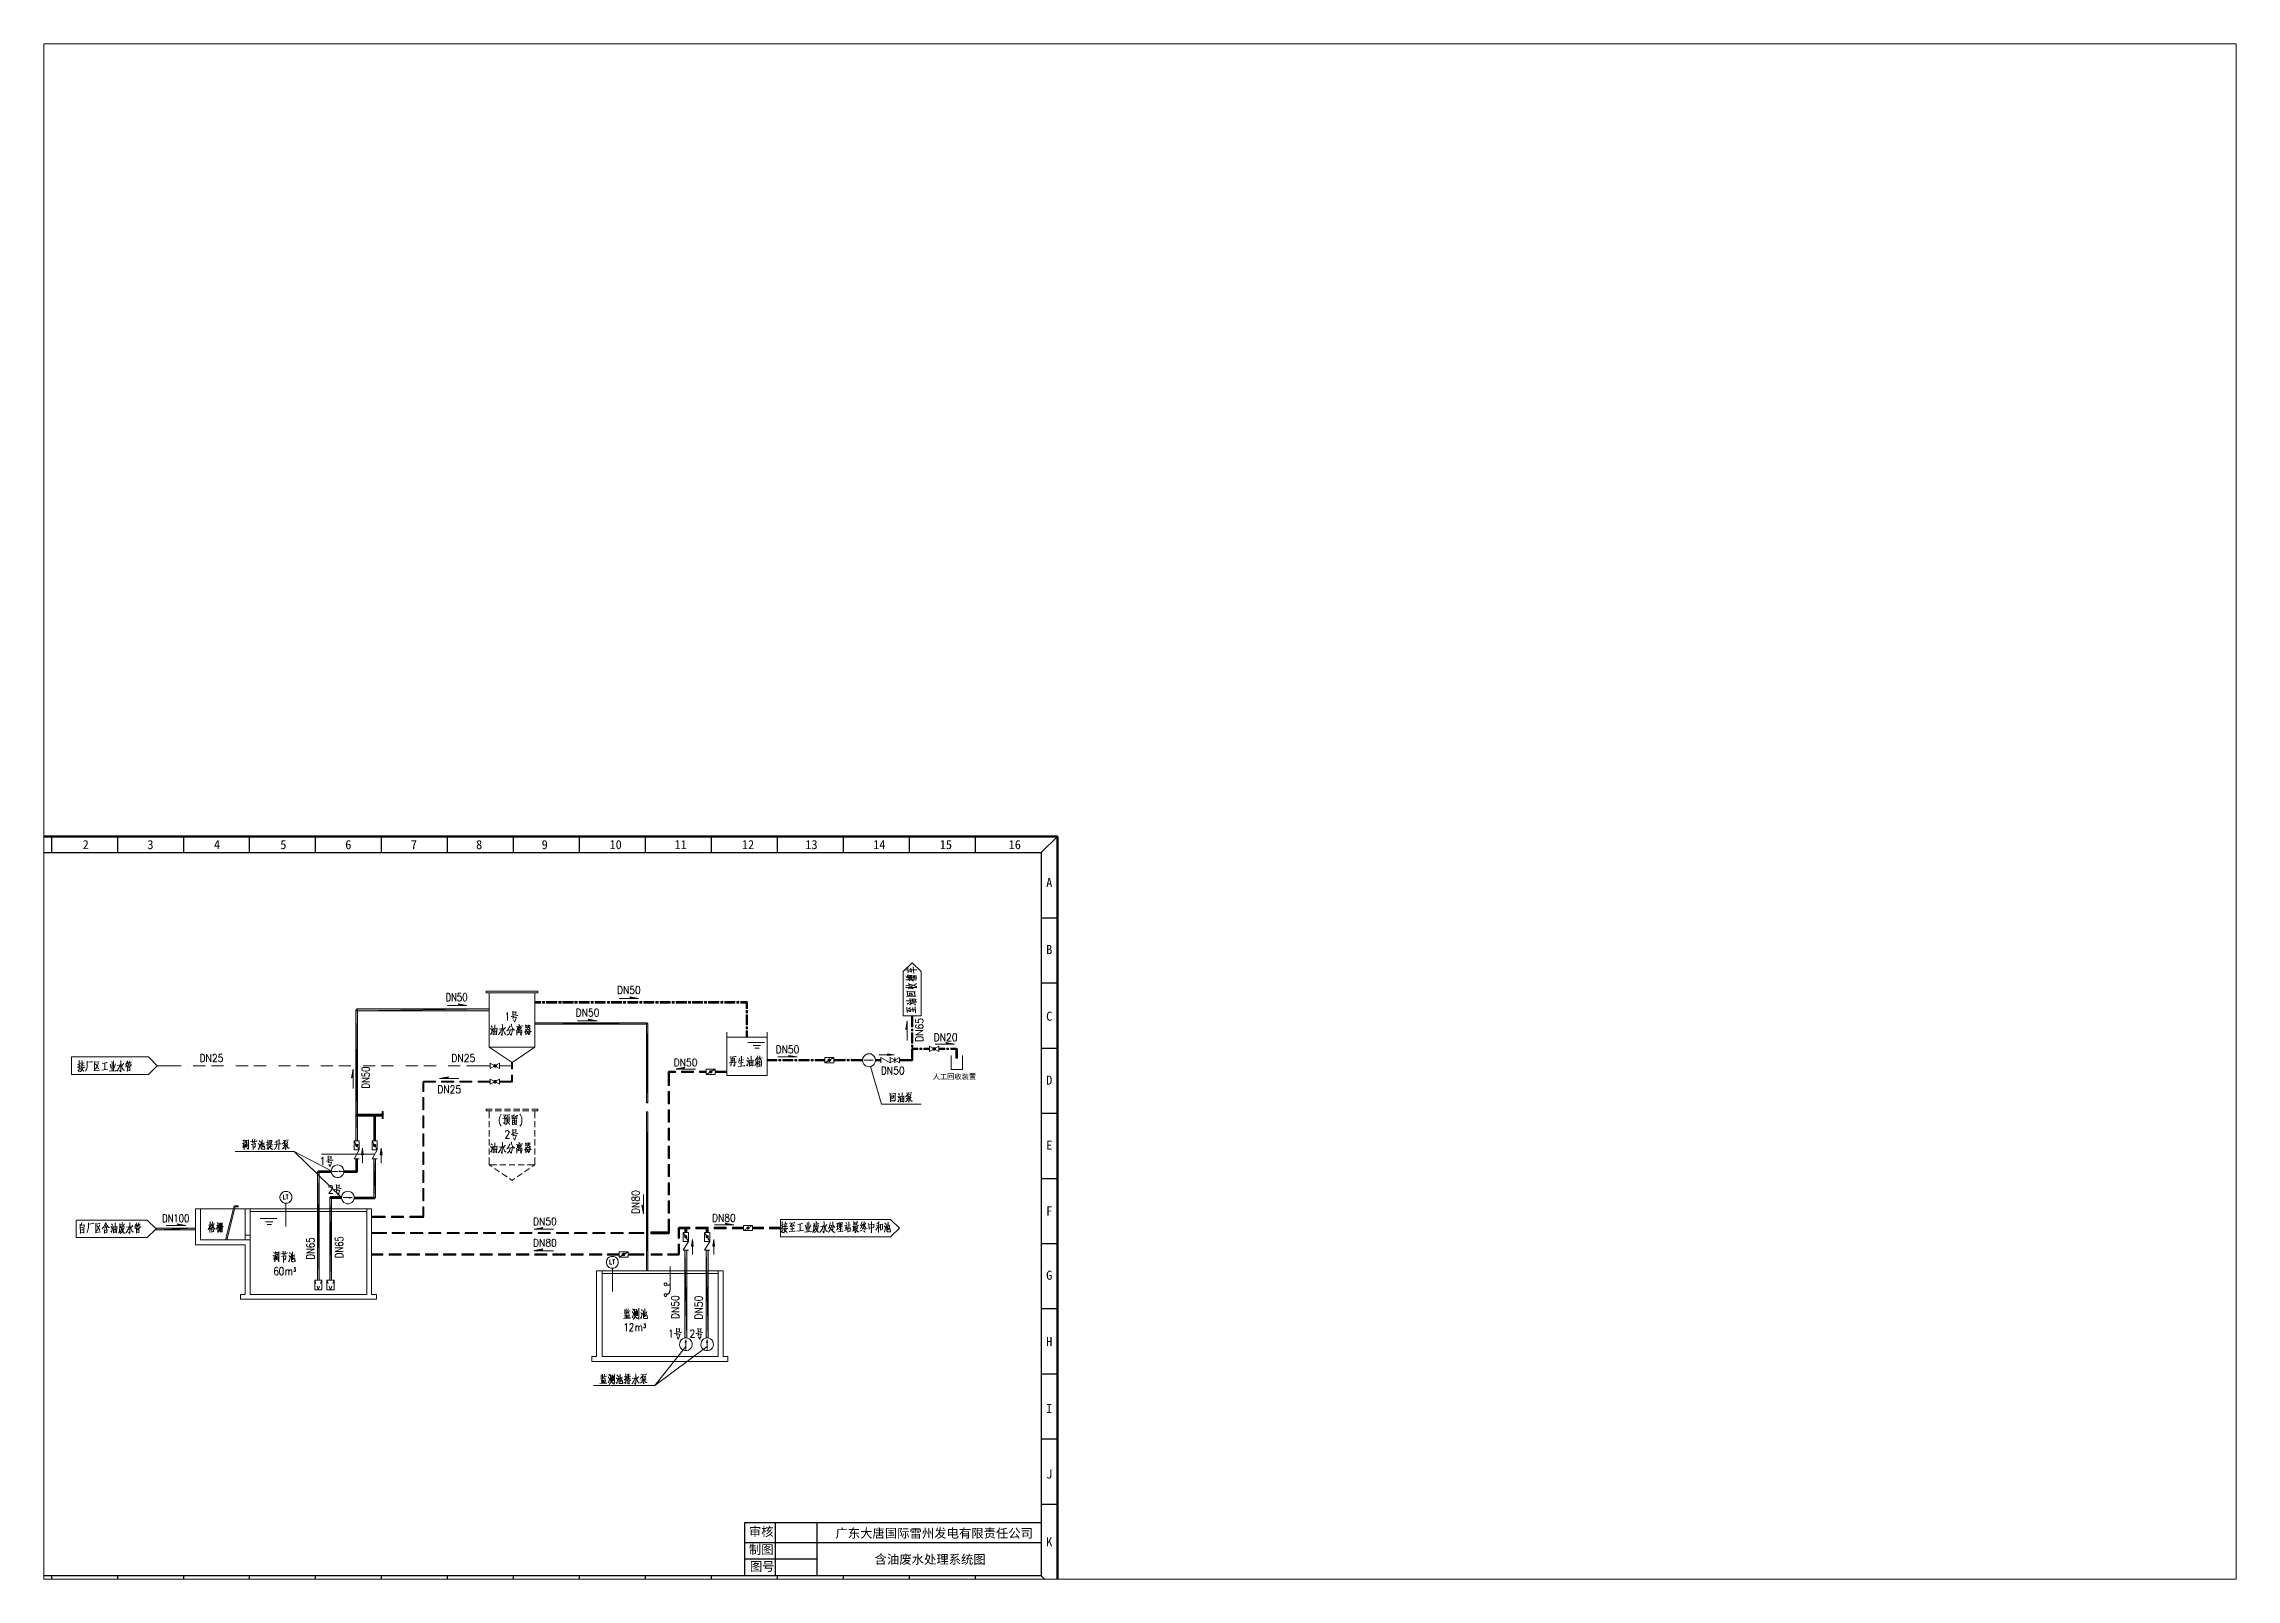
# Paper-space layout '布局1' of a CAD drawing. Extents: x 1.14 to 10.3, y 0.8 to 7.21.
# The model-space entities are those that its viewports show. They can reach past a viewport. Long polylines and large blocks are cut down to what shows.
import ezdxf

# ---------------------------------------------------------------- set-up
doc = ezdxf.new("R2010")
doc.units = 0
doc.header["$LTSCALE"] = 15
doc.header["$MEASUREMENT"] = 0
doc.linetypes.add('DASHED', pattern=[6, 5, -1])
doc.layers.get('0').update_dxf_attribs({"linetype": 'CONTINUOUS'})
doc.layers.add('2', color=7, linetype='DASHED')
doc.layers.add('TK3', color=7, linetype='CONTINUOUS')
doc.styles.add('HZ2', font='txt.shx', dxfattribs={"height": 2})
doc.styles.add('样式 3 3.5', font='', dxfattribs={"height": 3.5})
doc.styles.get('样式 3 3.5').set_extended_font_data('FangSong_GB2312')

psp = doc.layouts.new('布局1')

msp = doc.modelspace()

# ---------------------------------------------------------------- texts
at = {"color": 0, "style": '样式 3 3.5'}
for s, p in [('2', (2483.39, 783.28)), ('3', (2508.43, 783.28)), ('4', (2534.17, 783.28)), ('5', (2559.82, 783.28)), ('6', (2584.96, 783.28)), ('7', (2610.3, 783.28)), ('8', (2635.54, 783.28)), ('9', (2660.89, 783.28)), ('10', (2687.13, 783.28)), ('11', (2712.27, 783.28)), ('12', (2738.31, 783.28)), ('13', (2762.85, 783.28)), ('14', (2789.09, 783.28)), ('15', (2814.83, 783.28)), ('16', (2841.47, 783.28)), ('A', (2855.99, 768.58)), ('B', (2855.99, 742.68)), ('C', (2855.99, 716.9)), ('D', (2855.99, 692.17)), ('E', (2855.99, 666.97)), ('F', (2855.99, 641.54)), ('G', (2855.99, 616.7)), ('H', (2855.99, 591.03)), ('I', (2855.99, 565.14)), ('J', (2855.99, 539.82)), ('K', (2855.99, 513.57)), ('2', (2483.39, 497.26)), ('3', (2508.43, 497.26)), ('4', (2534.17, 497.26)), ('5', (2559.82, 497.26)), ('6', (2584.96, 497.26)), ('7', (2610.3, 497.26)), ('8', (2635.54, 497.26)), ('9', (2660.89, 497.26)), ('10', (2687.13, 497.26)), ('11', (2712.27, 497.26)), ('12', (2738.31, 497.26)), ('13', (2762.85, 497.26)), ('14', (2789.09, 497.26)), ('15', (2814.83, 497.26)), ('16', (2839.91, 497.26))]:
    msp.add_text(s, height=3.5, dxfattribs=at).set_placement(p)
at = {"char_height": 3.5, "attachment_point": 1, "style": '样式 3 3.5'}
for s, width, insert in [('审核', 23.5945, (2741.02, 521.05)), ('制图', 30.3358, (2741.02, 514.11)), ('图号', 20.6204, (2741.41, 507.57))]:
    msp.add_mtext_dynamic_manual_height_columns(s, width=width, gutter_width=10, heights=[0], dxfattribs=dict(at, insert=insert))
at = {"color": 0, "char_height": 3.5, "width": 115.1998, "attachment_point": 5, "style": '样式 3 3.5'}
for s, insert in [('{\\fSimSun|b0|i0|c134|p2;广东大唐国际雷州发电有限责任公司}', (2812.71, 518.44)), ('含油废水处理系统图', (2811.14, 508.35))]:
    msp.add_mtext(s, dxfattribs=dict(at, insert=insert))
at = {"layer": 'TK3', "color": 1, "lineweight": 30, "insert": (2812.13, 696.26), "char_height": 2, "attachment_point": 1, "style": 'HZ2'}
msp.add_mtext_dynamic_manual_height_columns('{\\fSimSun|b0|i0|c134|p2;\\C256;人工回收装置}', width=22.5753, gutter_width=10, heights=[0], dxfattribs=at)

# ---------------------------------------------------------------- hatches: boundary and pattern name
h = msp.add_hatch(color=0)
edge = h.paths.add_edge_path(flags=0)
edge.add_spline(control_points=[(2589.04, 670.46), (2589.04, 670.46), (2589.74, 670.46), (2589.74, 670.46), (2589.74, 670.46), (2589.04, 721.1), (2589.04, 721.1), (2589.04, 721.1), (2589.04, 670.46), (2589.04, 670.46)], knot_values=[0, 0, 0, 0, 1, 1, 1, 2, 2, 2, 3, 3, 3, 3], degree=3, periodic=0)
edge = h.paths.add_edge_path(flags=0)
edge.add_spline(control_points=[(2589.74, 670.46), (2589.74, 670.46), (2589.04, 721.1), (2589.04, 721.1), (2589.04, 721.1), (2589.74, 721.1), (2589.74, 721.1), (2589.74, 721.1), (2589.74, 670.46), (2589.74, 670.46)], knot_values=[0, 0, 0, 0, 1, 1, 1, 2, 2, 2, 3, 3, 3, 3], degree=3, periodic=0)
h = msp.add_hatch(color=0)
edge = h.paths.add_edge_path(flags=0)
edge.add_spline(control_points=[(2640.66, 720.75), (2640.66, 720.75), (2640.66, 721.52), (2640.66, 721.52), (2640.66, 721.52), (2589.39, 720.75), (2589.39, 720.75), (2589.39, 720.75), (2640.66, 720.75), (2640.66, 720.75)], knot_values=[0, 0, 0, 0, 1, 1, 1, 2, 2, 2, 3, 3, 3, 3], degree=3, periodic=0)
edge = h.paths.add_edge_path(flags=0)
edge.add_spline(control_points=[(2640.66, 721.52), (2640.66, 721.52), (2589.39, 720.75), (2589.39, 720.75), (2589.39, 720.75), (2589.39, 721.52), (2589.39, 721.52), (2589.39, 721.52), (2640.66, 721.52), (2640.66, 721.52)], knot_values=[0, 0, 0, 0, 1, 1, 1, 2, 2, 2, 3, 3, 3, 3], degree=3, periodic=0)
h = msp.add_hatch(color=0)
edge = h.paths.add_edge_path(flags=0)
edge.add_spline(control_points=[(2628.65, 723.47), (2628.65, 723.47), (2629.21, 722.85), (2629.21, 722.85), (2629.21, 722.85), (2632, 722.85), (2632, 722.85), (2632, 722.85), (2628.65, 723.47), (2628.65, 723.47)], knot_values=[0, 0, 0, 0, 1, 1, 1, 2, 2, 2, 3, 3, 3, 3], degree=3, periodic=0)
edge = h.paths.add_edge_path(flags=0)
edge.add_spline(control_points=[(2629.21, 722.85), (2629.21, 722.85), (2632, 722.85), (2632, 722.85), (2632, 722.85), (2632, 722.85), (2632, 722.85), (2632, 722.85), (2629.21, 722.85), (2629.21, 722.85)], knot_values=[0, 0, 0, 0, 1, 1, 1, 2, 2, 2, 3, 3, 3, 3], degree=3, periodic=0)
h = msp.add_hatch(color=0)
edge = h.paths.add_edge_path(flags=0)
edge.add_spline(control_points=[(2658.2, 724.31), (2658.2, 724.31), (2658.2, 723.68), (2658.2, 723.68), (2658.2, 723.68), (2660.5, 724.31), (2660.5, 724.31), (2660.5, 724.31), (2658.2, 724.31), (2658.2, 724.31)], knot_values=[0, 0, 0, 0, 1, 1, 1, 2, 2, 2, 3, 3, 3, 3], degree=3, periodic=0)
edge = h.paths.add_edge_path(flags=0)
edge.add_spline(control_points=[(2658.2, 723.68), (2658.2, 723.68), (2660.5, 724.31), (2660.5, 724.31), (2660.5, 724.31), (2660.5, 723.68), (2660.5, 723.68), (2660.5, 723.68), (2658.2, 723.68), (2658.2, 723.68)], knot_values=[0, 0, 0, 0, 1, 1, 1, 2, 2, 2, 3, 3, 3, 3], degree=3, periodic=0)
h = msp.add_hatch(color=0)
edge = h.paths.add_edge_path(flags=0)
edge.add_spline(control_points=[(2661.27, 724.31), (2661.27, 724.31), (2661.27, 723.68), (2661.27, 723.68), (2661.27, 723.68), (2662.04, 724.31), (2662.04, 724.31), (2662.04, 724.31), (2661.27, 724.31), (2661.27, 724.31)], knot_values=[0, 0, 0, 0, 1, 1, 1, 2, 2, 2, 3, 3, 3, 3], degree=3, periodic=0)
edge = h.paths.add_edge_path(flags=0)
edge.add_spline(control_points=[(2661.27, 723.68), (2661.27, 723.68), (2662.04, 724.31), (2662.04, 724.31), (2662.04, 724.31), (2662.04, 723.68), (2662.04, 723.68), (2662.04, 723.68), (2661.27, 723.68), (2661.27, 723.68)], knot_values=[0, 0, 0, 0, 1, 1, 1, 2, 2, 2, 3, 3, 3, 3], degree=3, periodic=0)
h = msp.add_hatch(color=0)
edge = h.paths.add_edge_path(flags=0)
edge.add_spline(control_points=[(2662.81, 724.31), (2662.81, 724.31), (2662.81, 723.68), (2662.81, 723.68), (2662.81, 723.68), (2666.72, 724.31), (2666.72, 724.31), (2666.72, 724.31), (2662.81, 724.31), (2662.81, 724.31)], knot_values=[0, 0, 0, 0, 1, 1, 1, 2, 2, 2, 3, 3, 3, 3], degree=3, periodic=0)
edge = h.paths.add_edge_path(flags=0)
edge.add_spline(control_points=[(2662.81, 723.68), (2662.81, 723.68), (2666.72, 724.31), (2666.72, 724.31), (2666.72, 724.31), (2666.72, 723.68), (2666.72, 723.68), (2666.72, 723.68), (2662.81, 723.68), (2662.81, 723.68)], knot_values=[0, 0, 0, 0, 1, 1, 1, 2, 2, 2, 3, 3, 3, 3], degree=3, periodic=0)
h = msp.add_hatch(color=0)
edge = h.paths.add_edge_path(flags=0)
edge.add_spline(control_points=[(2667.56, 724.31), (2667.56, 724.31), (2667.56, 723.68), (2667.56, 723.68), (2667.56, 723.68), (2668.39, 724.31), (2668.39, 724.31), (2668.39, 724.31), (2667.56, 724.31), (2667.56, 724.31)], knot_values=[0, 0, 0, 0, 1, 1, 1, 2, 2, 2, 3, 3, 3, 3], degree=3, periodic=0)
edge = h.paths.add_edge_path(flags=0)
edge.add_spline(control_points=[(2667.56, 723.68), (2667.56, 723.68), (2668.39, 724.31), (2668.39, 724.31), (2668.39, 724.31), (2668.39, 723.68), (2668.39, 723.68), (2668.39, 723.68), (2667.56, 723.68), (2667.56, 723.68)], knot_values=[0, 0, 0, 0, 1, 1, 1, 2, 2, 2, 3, 3, 3, 3], degree=3, periodic=0)
h = msp.add_hatch(color=0)
edge = h.paths.add_edge_path(flags=0)
edge.add_spline(control_points=[(2669.09, 724.31), (2669.09, 724.31), (2669.09, 723.68), (2669.09, 723.68), (2669.09, 723.68), (2673.07, 724.31), (2673.07, 724.31), (2673.07, 724.31), (2669.09, 724.31), (2669.09, 724.31)], knot_values=[0, 0, 0, 0, 1, 1, 1, 2, 2, 2, 3, 3, 3, 3], degree=3, periodic=0)
edge = h.paths.add_edge_path(flags=0)
edge.add_spline(control_points=[(2669.09, 723.68), (2669.09, 723.68), (2673.07, 724.31), (2673.07, 724.31), (2673.07, 724.31), (2673.07, 723.68), (2673.07, 723.68), (2673.07, 723.68), (2669.09, 723.68), (2669.09, 723.68)], knot_values=[0, 0, 0, 0, 1, 1, 1, 2, 2, 2, 3, 3, 3, 3], degree=3, periodic=0)
h = msp.add_hatch(color=0)
edge = h.paths.add_edge_path(flags=0)
edge.add_spline(control_points=[(2673.77, 724.31), (2673.77, 724.31), (2673.77, 723.68), (2673.77, 723.68), (2673.77, 723.68), (2674.61, 724.31), (2674.61, 724.31), (2674.61, 724.31), (2673.77, 724.31), (2673.77, 724.31)], knot_values=[0, 0, 0, 0, 1, 1, 1, 2, 2, 2, 3, 3, 3, 3], degree=3, periodic=0)
edge = h.paths.add_edge_path(flags=0)
edge.add_spline(control_points=[(2673.77, 723.68), (2673.77, 723.68), (2674.61, 724.31), (2674.61, 724.31), (2674.61, 724.31), (2674.61, 723.68), (2674.61, 723.68), (2674.61, 723.68), (2673.77, 723.68), (2673.77, 723.68)], knot_values=[0, 0, 0, 0, 1, 1, 1, 2, 2, 2, 3, 3, 3, 3], degree=3, periodic=0)
h = msp.add_hatch(color=0)
edge = h.paths.add_edge_path(flags=0)
edge.add_spline(control_points=[(2675.38, 724.31), (2675.38, 724.31), (2675.38, 723.68), (2675.38, 723.68), (2675.38, 723.68), (2679.29, 724.31), (2679.29, 724.31), (2679.29, 724.31), (2675.38, 724.31), (2675.38, 724.31)], knot_values=[0, 0, 0, 0, 1, 1, 1, 2, 2, 2, 3, 3, 3, 3], degree=3, periodic=0)
edge = h.paths.add_edge_path(flags=0)
edge.add_spline(control_points=[(2675.38, 723.68), (2675.38, 723.68), (2679.29, 724.31), (2679.29, 724.31), (2679.29, 724.31), (2679.29, 723.68), (2679.29, 723.68), (2679.29, 723.68), (2675.38, 723.68), (2675.38, 723.68)], knot_values=[0, 0, 0, 0, 1, 1, 1, 2, 2, 2, 3, 3, 3, 3], degree=3, periodic=0)
h = msp.add_hatch(color=0)
edge = h.paths.add_edge_path(flags=0)
edge.add_spline(control_points=[(2680.06, 724.31), (2680.06, 724.31), (2680.06, 723.68), (2680.06, 723.68), (2680.06, 723.68), (2680.83, 724.31), (2680.83, 724.31), (2680.83, 724.31), (2680.06, 724.31), (2680.06, 724.31)], knot_values=[0, 0, 0, 0, 1, 1, 1, 2, 2, 2, 3, 3, 3, 3], degree=3, periodic=0)
edge = h.paths.add_edge_path(flags=0)
edge.add_spline(control_points=[(2680.06, 723.68), (2680.06, 723.68), (2680.83, 724.31), (2680.83, 724.31), (2680.83, 724.31), (2680.83, 723.68), (2680.83, 723.68), (2680.83, 723.68), (2680.06, 723.68), (2680.06, 723.68)], knot_values=[0, 0, 0, 0, 1, 1, 1, 2, 2, 2, 3, 3, 3, 3], degree=3, periodic=0)
h = msp.add_hatch(color=0)
edge = h.paths.add_edge_path(flags=0)
edge.add_spline(control_points=[(2681.6, 724.31), (2681.6, 724.31), (2681.6, 723.68), (2681.6, 723.68), (2681.6, 723.68), (2685.51, 724.31), (2685.51, 724.31), (2685.51, 724.31), (2681.6, 724.31), (2681.6, 724.31)], knot_values=[0, 0, 0, 0, 1, 1, 1, 2, 2, 2, 3, 3, 3, 3], degree=3, periodic=0)
edge = h.paths.add_edge_path(flags=0)
edge.add_spline(control_points=[(2681.6, 723.68), (2681.6, 723.68), (2685.51, 724.31), (2685.51, 724.31), (2685.51, 724.31), (2685.51, 723.68), (2685.51, 723.68), (2685.51, 723.68), (2681.6, 723.68), (2681.6, 723.68)], knot_values=[0, 0, 0, 0, 1, 1, 1, 2, 2, 2, 3, 3, 3, 3], degree=3, periodic=0)
h = msp.add_hatch(color=0)
edge = h.paths.add_edge_path(flags=0)
edge.add_spline(control_points=[(2686.35, 724.31), (2686.35, 724.31), (2686.35, 723.68), (2686.35, 723.68), (2686.35, 723.68), (2687.11, 724.31), (2687.11, 724.31), (2687.11, 724.31), (2686.35, 724.31), (2686.35, 724.31)], knot_values=[0, 0, 0, 0, 1, 1, 1, 2, 2, 2, 3, 3, 3, 3], degree=3, periodic=0)
edge = h.paths.add_edge_path(flags=0)
edge.add_spline(control_points=[(2686.35, 723.68), (2686.35, 723.68), (2687.11, 724.31), (2687.11, 724.31), (2687.11, 724.31), (2687.11, 723.68), (2687.11, 723.68), (2687.11, 723.68), (2686.35, 723.68), (2686.35, 723.68)], knot_values=[0, 0, 0, 0, 1, 1, 1, 2, 2, 2, 3, 3, 3, 3], degree=3, periodic=0)
h = msp.add_hatch(color=0)
edge = h.paths.add_edge_path(flags=0)
edge.add_spline(control_points=[(2687.88, 724.31), (2687.88, 724.31), (2687.88, 723.68), (2687.88, 723.68), (2687.88, 723.68), (2691.79, 724.31), (2691.79, 724.31), (2691.79, 724.31), (2687.88, 724.31), (2687.88, 724.31)], knot_values=[0, 0, 0, 0, 1, 1, 1, 2, 2, 2, 3, 3, 3, 3], degree=3, periodic=0)
edge = h.paths.add_edge_path(flags=0)
edge.add_spline(control_points=[(2687.88, 723.68), (2687.88, 723.68), (2691.79, 724.31), (2691.79, 724.31), (2691.79, 724.31), (2691.79, 723.68), (2691.79, 723.68), (2691.79, 723.68), (2687.88, 723.68), (2687.88, 723.68)], knot_values=[0, 0, 0, 0, 1, 1, 1, 2, 2, 2, 3, 3, 3, 3], degree=3, periodic=0)
h = msp.add_hatch(color=0)
edge = h.paths.add_edge_path(flags=0)
edge.add_spline(control_points=[(2692.56, 724.31), (2692.56, 724.31), (2692.56, 723.68), (2692.56, 723.68), (2692.56, 723.68), (2693.33, 724.31), (2693.33, 724.31), (2693.33, 724.31), (2692.56, 724.31), (2692.56, 724.31)], knot_values=[0, 0, 0, 0, 1, 1, 1, 2, 2, 2, 3, 3, 3, 3], degree=3, periodic=0)
edge = h.paths.add_edge_path(flags=0)
edge.add_spline(control_points=[(2692.56, 723.68), (2692.56, 723.68), (2693.33, 724.31), (2693.33, 724.31), (2693.33, 724.31), (2693.33, 723.68), (2693.33, 723.68), (2693.33, 723.68), (2692.56, 723.68), (2692.56, 723.68)], knot_values=[0, 0, 0, 0, 1, 1, 1, 2, 2, 2, 3, 3, 3, 3], degree=3, periodic=0)
h = msp.add_hatch(color=0)
edge = h.paths.add_edge_path(flags=0)
edge.add_spline(control_points=[(2694.17, 724.31), (2694.17, 724.31), (2694.17, 723.68), (2694.17, 723.68), (2694.17, 723.68), (2698.08, 724.31), (2698.08, 724.31), (2698.08, 724.31), (2694.17, 724.31), (2694.17, 724.31)], knot_values=[0, 0, 0, 0, 1, 1, 1, 2, 2, 2, 3, 3, 3, 3], degree=3, periodic=0)
edge = h.paths.add_edge_path(flags=0)
edge.add_spline(control_points=[(2694.17, 723.68), (2694.17, 723.68), (2698.08, 724.31), (2698.08, 724.31), (2698.08, 724.31), (2698.08, 723.68), (2698.08, 723.68), (2698.08, 723.68), (2694.17, 723.68), (2694.17, 723.68)], knot_values=[0, 0, 0, 0, 1, 1, 1, 2, 2, 2, 3, 3, 3, 3], degree=3, periodic=0)
h = msp.add_hatch(color=0)
edge = h.paths.add_edge_path(flags=0)
edge.add_spline(control_points=[(2695.01, 726.13), (2695.01, 726.13), (2695.57, 725.5), (2695.57, 725.5), (2695.57, 725.5), (2698.36, 725.5), (2698.36, 725.5), (2698.36, 725.5), (2695.01, 726.13), (2695.01, 726.13)], knot_values=[0, 0, 0, 0, 1, 1, 1, 2, 2, 2, 3, 3, 3, 3], degree=3, periodic=0)
edge = h.paths.add_edge_path(flags=0)
edge.add_spline(control_points=[(2695.57, 725.5), (2695.57, 725.5), (2698.36, 725.5), (2698.36, 725.5), (2698.36, 725.5), (2698.36, 725.5), (2698.36, 725.5), (2698.36, 725.5), (2695.57, 725.5), (2695.57, 725.5)], knot_values=[0, 0, 0, 0, 1, 1, 1, 2, 2, 2, 3, 3, 3, 3], degree=3, periodic=0)
h = msp.add_hatch(color=0)
edge = h.paths.add_edge_path(flags=0)
edge.add_spline(control_points=[(2698.85, 724.31), (2698.85, 724.31), (2698.85, 723.68), (2698.85, 723.68), (2698.85, 723.68), (2699.62, 724.31), (2699.62, 724.31), (2699.62, 724.31), (2698.85, 724.31), (2698.85, 724.31)], knot_values=[0, 0, 0, 0, 1, 1, 1, 2, 2, 2, 3, 3, 3, 3], degree=3, periodic=0)
edge = h.paths.add_edge_path(flags=0)
edge.add_spline(control_points=[(2698.85, 723.68), (2698.85, 723.68), (2699.62, 724.31), (2699.62, 724.31), (2699.62, 724.31), (2699.62, 723.68), (2699.62, 723.68), (2699.62, 723.68), (2698.85, 723.68), (2698.85, 723.68)], knot_values=[0, 0, 0, 0, 1, 1, 1, 2, 2, 2, 3, 3, 3, 3], degree=3, periodic=0)
h = msp.add_hatch(color=0)
edge = h.paths.add_edge_path(flags=0)
edge.add_spline(control_points=[(2700.39, 724.31), (2700.39, 724.31), (2700.39, 723.68), (2700.39, 723.68), (2700.39, 723.68), (2704.3, 724.31), (2704.3, 724.31), (2704.3, 724.31), (2700.39, 724.31), (2700.39, 724.31)], knot_values=[0, 0, 0, 0, 1, 1, 1, 2, 2, 2, 3, 3, 3, 3], degree=3, periodic=0)
edge = h.paths.add_edge_path(flags=0)
edge.add_spline(control_points=[(2700.39, 723.68), (2700.39, 723.68), (2704.3, 724.31), (2704.3, 724.31), (2704.3, 724.31), (2704.3, 723.68), (2704.3, 723.68), (2704.3, 723.68), (2700.39, 723.68), (2700.39, 723.68)], knot_values=[0, 0, 0, 0, 1, 1, 1, 2, 2, 2, 3, 3, 3, 3], degree=3, periodic=0)
h = msp.add_hatch(color=0)
edge = h.paths.add_edge_path(flags=0)
edge.add_spline(control_points=[(2705.07, 724.31), (2705.07, 724.31), (2705.07, 723.68), (2705.07, 723.68), (2705.07, 723.68), (2705.9, 724.31), (2705.9, 724.31), (2705.9, 724.31), (2705.07, 724.31), (2705.07, 724.31)], knot_values=[0, 0, 0, 0, 1, 1, 1, 2, 2, 2, 3, 3, 3, 3], degree=3, periodic=0)
edge = h.paths.add_edge_path(flags=0)
edge.add_spline(control_points=[(2705.07, 723.68), (2705.07, 723.68), (2705.9, 724.31), (2705.9, 724.31), (2705.9, 724.31), (2705.9, 723.68), (2705.9, 723.68), (2705.9, 723.68), (2705.07, 723.68), (2705.07, 723.68)], knot_values=[0, 0, 0, 0, 1, 1, 1, 2, 2, 2, 3, 3, 3, 3], degree=3, periodic=0)
h = msp.add_hatch(color=0)
edge = h.paths.add_edge_path(flags=0)
edge.add_spline(control_points=[(2706.67, 724.31), (2706.67, 724.31), (2706.67, 723.68), (2706.67, 723.68), (2706.67, 723.68), (2710.58, 724.31), (2710.58, 724.31), (2710.58, 724.31), (2706.67, 724.31), (2706.67, 724.31)], knot_values=[0, 0, 0, 0, 1, 1, 1, 2, 2, 2, 3, 3, 3, 3], degree=3, periodic=0)
edge = h.paths.add_edge_path(flags=0)
edge.add_spline(control_points=[(2706.67, 723.68), (2706.67, 723.68), (2710.58, 724.31), (2710.58, 724.31), (2710.58, 724.31), (2710.58, 723.68), (2710.58, 723.68), (2710.58, 723.68), (2706.67, 723.68), (2706.67, 723.68)], knot_values=[0, 0, 0, 0, 1, 1, 1, 2, 2, 2, 3, 3, 3, 3], degree=3, periodic=0)
h = msp.add_hatch(color=0)
edge = h.paths.add_edge_path(flags=0)
edge.add_spline(control_points=[(2711.35, 724.31), (2711.35, 724.31), (2711.35, 723.68), (2711.35, 723.68), (2711.35, 723.68), (2712.12, 724.31), (2712.12, 724.31), (2712.12, 724.31), (2711.35, 724.31), (2711.35, 724.31)], knot_values=[0, 0, 0, 0, 1, 1, 1, 2, 2, 2, 3, 3, 3, 3], degree=3, periodic=0)
edge = h.paths.add_edge_path(flags=0)
edge.add_spline(control_points=[(2711.35, 723.68), (2711.35, 723.68), (2712.12, 724.31), (2712.12, 724.31), (2712.12, 724.31), (2712.12, 723.68), (2712.12, 723.68), (2712.12, 723.68), (2711.35, 723.68), (2711.35, 723.68)], knot_values=[0, 0, 0, 0, 1, 1, 1, 2, 2, 2, 3, 3, 3, 3], degree=3, periodic=0)
h = msp.add_hatch(color=0)
edge = h.paths.add_edge_path(flags=0)
edge.add_spline(control_points=[(2712.89, 724.31), (2712.89, 724.31), (2712.89, 723.68), (2712.89, 723.68), (2712.89, 723.68), (2716.87, 724.31), (2716.87, 724.31), (2716.87, 724.31), (2712.89, 724.31), (2712.89, 724.31)], knot_values=[0, 0, 0, 0, 1, 1, 1, 2, 2, 2, 3, 3, 3, 3], degree=3, periodic=0)
edge = h.paths.add_edge_path(flags=0)
edge.add_spline(control_points=[(2712.89, 723.68), (2712.89, 723.68), (2716.87, 724.31), (2716.87, 724.31), (2716.87, 724.31), (2716.87, 723.68), (2716.87, 723.68), (2716.87, 723.68), (2712.89, 723.68), (2712.89, 723.68)], knot_values=[0, 0, 0, 0, 1, 1, 1, 2, 2, 2, 3, 3, 3, 3], degree=3, periodic=0)
h = msp.add_hatch(color=0)
edge = h.paths.add_edge_path(flags=0)
edge.add_spline(control_points=[(2717.64, 724.31), (2717.64, 724.31), (2717.64, 723.68), (2717.64, 723.68), (2717.64, 723.68), (2718.41, 724.31), (2718.41, 724.31), (2718.41, 724.31), (2717.64, 724.31), (2717.64, 724.31)], knot_values=[0, 0, 0, 0, 1, 1, 1, 2, 2, 2, 3, 3, 3, 3], degree=3, periodic=0)
edge = h.paths.add_edge_path(flags=0)
edge.add_spline(control_points=[(2717.64, 723.68), (2717.64, 723.68), (2718.41, 724.31), (2718.41, 724.31), (2718.41, 724.31), (2718.41, 723.68), (2718.41, 723.68), (2718.41, 723.68), (2717.64, 723.68), (2717.64, 723.68)], knot_values=[0, 0, 0, 0, 1, 1, 1, 2, 2, 2, 3, 3, 3, 3], degree=3, periodic=0)
h = msp.add_hatch(color=0)
edge = h.paths.add_edge_path(flags=0)
edge.add_spline(control_points=[(2719.18, 724.31), (2719.18, 724.31), (2719.18, 723.68), (2719.18, 723.68), (2719.18, 723.68), (2723.09, 724.31), (2723.09, 724.31), (2723.09, 724.31), (2719.18, 724.31), (2719.18, 724.31)], knot_values=[0, 0, 0, 0, 1, 1, 1, 2, 2, 2, 3, 3, 3, 3], degree=3, periodic=0)
edge = h.paths.add_edge_path(flags=0)
edge.add_spline(control_points=[(2719.18, 723.68), (2719.18, 723.68), (2723.09, 724.31), (2723.09, 724.31), (2723.09, 724.31), (2723.09, 723.68), (2723.09, 723.68), (2723.09, 723.68), (2719.18, 723.68), (2719.18, 723.68)], knot_values=[0, 0, 0, 0, 1, 1, 1, 2, 2, 2, 3, 3, 3, 3], degree=3, periodic=0)
h = msp.add_hatch(color=0)
edge = h.paths.add_edge_path(flags=0)
edge.add_spline(control_points=[(2723.86, 724.31), (2723.86, 724.31), (2723.86, 723.68), (2723.86, 723.68), (2723.86, 723.68), (2724.69, 724.31), (2724.69, 724.31), (2724.69, 724.31), (2723.86, 724.31), (2723.86, 724.31)], knot_values=[0, 0, 0, 0, 1, 1, 1, 2, 2, 2, 3, 3, 3, 3], degree=3, periodic=0)
edge = h.paths.add_edge_path(flags=0)
edge.add_spline(control_points=[(2723.86, 723.68), (2723.86, 723.68), (2724.69, 724.31), (2724.69, 724.31), (2724.69, 724.31), (2724.69, 723.68), (2724.69, 723.68), (2724.69, 723.68), (2723.86, 723.68), (2723.86, 723.68)], knot_values=[0, 0, 0, 0, 1, 1, 1, 2, 2, 2, 3, 3, 3, 3], degree=3, periodic=0)
h = msp.add_hatch(color=0)
edge = h.paths.add_edge_path(flags=0)
edge.add_spline(control_points=[(2725.46, 724.31), (2725.46, 724.31), (2725.46, 723.68), (2725.46, 723.68), (2725.46, 723.68), (2729.37, 724.31), (2729.37, 724.31), (2729.37, 724.31), (2725.46, 724.31), (2725.46, 724.31)], knot_values=[0, 0, 0, 0, 1, 1, 1, 2, 2, 2, 3, 3, 3, 3], degree=3, periodic=0)
edge = h.paths.add_edge_path(flags=0)
edge.add_spline(control_points=[(2725.46, 723.68), (2725.46, 723.68), (2729.37, 724.31), (2729.37, 724.31), (2729.37, 724.31), (2729.37, 723.68), (2729.37, 723.68), (2729.37, 723.68), (2725.46, 723.68), (2725.46, 723.68)], knot_values=[0, 0, 0, 0, 1, 1, 1, 2, 2, 2, 3, 3, 3, 3], degree=3, periodic=0)
h = msp.add_hatch(color=0)
edge = h.paths.add_edge_path(flags=0)
edge.add_spline(control_points=[(2730.14, 724.31), (2730.14, 724.31), (2730.14, 723.68), (2730.14, 723.68), (2730.14, 723.68), (2730.91, 724.31), (2730.91, 724.31), (2730.91, 724.31), (2730.14, 724.31), (2730.14, 724.31)], knot_values=[0, 0, 0, 0, 1, 1, 1, 2, 2, 2, 3, 3, 3, 3], degree=3, periodic=0)
edge = h.paths.add_edge_path(flags=0)
edge.add_spline(control_points=[(2730.14, 723.68), (2730.14, 723.68), (2730.91, 724.31), (2730.91, 724.31), (2730.91, 724.31), (2730.91, 723.68), (2730.91, 723.68), (2730.91, 723.68), (2730.14, 723.68), (2730.14, 723.68)], knot_values=[0, 0, 0, 0, 1, 1, 1, 2, 2, 2, 3, 3, 3, 3], degree=3, periodic=0)
h = msp.add_hatch(color=0)
edge = h.paths.add_edge_path(flags=0)
edge.add_spline(control_points=[(2731.68, 724.31), (2731.68, 724.31), (2731.68, 723.68), (2731.68, 723.68), (2731.68, 723.68), (2735.59, 724.31), (2735.59, 724.31), (2735.59, 724.31), (2731.68, 724.31), (2731.68, 724.31)], knot_values=[0, 0, 0, 0, 1, 1, 1, 2, 2, 2, 3, 3, 3, 3], degree=3, periodic=0)
edge = h.paths.add_edge_path(flags=0)
edge.add_spline(control_points=[(2731.68, 723.68), (2731.68, 723.68), (2735.59, 724.31), (2735.59, 724.31), (2735.59, 724.31), (2735.59, 723.68), (2735.59, 723.68), (2735.59, 723.68), (2731.68, 723.68), (2731.68, 723.68)], knot_values=[0, 0, 0, 0, 1, 1, 1, 2, 2, 2, 3, 3, 3, 3], degree=3, periodic=0)
h = msp.add_hatch(color=0)
edge = h.paths.add_edge_path(flags=0)
edge.add_spline(control_points=[(2736.43, 724.31), (2736.43, 724.31), (2736.43, 723.68), (2736.43, 723.68), (2736.43, 723.68), (2737.2, 724.31), (2737.2, 724.31), (2737.2, 724.31), (2736.43, 724.31), (2736.43, 724.31)], knot_values=[0, 0, 0, 0, 1, 1, 1, 2, 2, 2, 3, 3, 3, 3], degree=3, periodic=0)
edge = h.paths.add_edge_path(flags=0)
edge.add_spline(control_points=[(2736.43, 723.68), (2736.43, 723.68), (2737.2, 724.31), (2737.2, 724.31), (2737.2, 724.31), (2737.2, 723.68), (2737.2, 723.68), (2737.2, 723.68), (2736.43, 723.68), (2736.43, 723.68)], knot_values=[0, 0, 0, 0, 1, 1, 1, 2, 2, 2, 3, 3, 3, 3], degree=3, periodic=0)
h = msp.add_hatch(color=0)
edge = h.paths.add_edge_path(flags=0)
edge.add_spline(control_points=[(2737.96, 724.31), (2737.96, 724.31), (2737.96, 723.68), (2737.96, 723.68), (2737.96, 723.68), (2740.27, 724.31), (2740.27, 724.31), (2740.27, 724.31), (2737.96, 724.31), (2737.96, 724.31)], knot_values=[0, 0, 0, 0, 1, 1, 1, 2, 2, 2, 3, 3, 3, 3], degree=3, periodic=0)
edge = h.paths.add_edge_path(flags=0)
edge.add_spline(control_points=[(2737.96, 723.68), (2737.96, 723.68), (2740.27, 724.31), (2740.27, 724.31), (2740.27, 724.31), (2740.27, 723.68), (2740.27, 723.68), (2740.27, 723.68), (2737.96, 723.68), (2737.96, 723.68)], knot_values=[0, 0, 0, 0, 1, 1, 1, 2, 2, 2, 3, 3, 3, 3], degree=3, periodic=0)
h = msp.add_hatch(color=0)
edge = h.paths.add_edge_path(flags=0)
edge.add_spline(control_points=[(2740.55, 724.03), (2740.55, 724.03), (2739.99, 724.03), (2739.99, 724.03), (2739.99, 724.03), (2740.55, 721.59), (2740.55, 721.59), (2740.55, 721.59), (2740.55, 724.03), (2740.55, 724.03)], knot_values=[0, 0, 0, 0, 1, 1, 1, 2, 2, 2, 3, 3, 3, 3], degree=3, periodic=0)
edge = h.paths.add_edge_path(flags=0)
edge.add_spline(control_points=[(2739.99, 724.03), (2739.99, 724.03), (2740.55, 721.59), (2740.55, 721.59), (2740.55, 721.59), (2739.99, 721.59), (2739.99, 721.59), (2739.99, 721.59), (2739.99, 724.03), (2739.99, 724.03)], knot_values=[0, 0, 0, 0, 1, 1, 1, 2, 2, 2, 3, 3, 3, 3], degree=3, periodic=0)
h = msp.add_hatch(color=0)
edge = h.paths.add_edge_path(flags=0)
edge.add_spline(control_points=[(2740.55, 720.82), (2740.55, 720.82), (2739.99, 720.82), (2739.99, 720.82), (2739.99, 720.82), (2740.55, 719.98), (2740.55, 719.98), (2740.55, 719.98), (2740.55, 720.82), (2740.55, 720.82)], knot_values=[0, 0, 0, 0, 1, 1, 1, 2, 2, 2, 3, 3, 3, 3], degree=3, periodic=0)
edge = h.paths.add_edge_path(flags=0)
edge.add_spline(control_points=[(2739.99, 720.82), (2739.99, 720.82), (2740.55, 719.98), (2740.55, 719.98), (2740.55, 719.98), (2739.99, 719.98), (2739.99, 719.98), (2739.99, 719.98), (2739.99, 720.82), (2739.99, 720.82)], knot_values=[0, 0, 0, 0, 1, 1, 1, 2, 2, 2, 3, 3, 3, 3], degree=3, periodic=0)
h = msp.add_hatch(color=0)
edge = h.paths.add_edge_path(flags=0)
edge.add_spline(control_points=[(2658.2, 716.07), (2658.2, 716.07), (2658.2, 715.51), (2658.2, 715.51), (2658.2, 715.51), (2701.64, 716.07), (2701.64, 716.07), (2701.64, 716.07), (2658.2, 716.07), (2658.2, 716.07)], knot_values=[0, 0, 0, 0, 1, 1, 1, 2, 2, 2, 3, 3, 3, 3], degree=3, periodic=0)
edge = h.paths.add_edge_path(flags=0)
edge.add_spline(control_points=[(2658.2, 715.51), (2658.2, 715.51), (2701.64, 716.07), (2701.64, 716.07), (2701.64, 716.07), (2701.64, 715.51), (2701.64, 715.51), (2701.64, 715.51), (2658.2, 715.51), (2658.2, 715.51)], knot_values=[0, 0, 0, 0, 1, 1, 1, 2, 2, 2, 3, 3, 3, 3], degree=3, periodic=0)
h = msp.add_hatch(color=0)
edge = h.paths.add_edge_path(flags=0)
edge.add_spline(control_points=[(2678.94, 717.47), (2678.94, 717.47), (2679.5, 716.84), (2679.5, 716.84), (2679.5, 716.84), (2682.36, 716.84), (2682.36, 716.84), (2682.36, 716.84), (2678.94, 717.47), (2678.94, 717.47)], knot_values=[0, 0, 0, 0, 1, 1, 1, 2, 2, 2, 3, 3, 3, 3], degree=3, periodic=0)
edge = h.paths.add_edge_path(flags=0)
edge.add_spline(control_points=[(2679.5, 716.84), (2679.5, 716.84), (2682.36, 716.84), (2682.36, 716.84), (2682.36, 716.84), (2682.36, 716.84), (2682.36, 716.84), (2682.36, 716.84), (2679.5, 716.84), (2679.5, 716.84)], knot_values=[0, 0, 0, 0, 1, 1, 1, 2, 2, 2, 3, 3, 3, 3], degree=3, periodic=0)
h = msp.add_hatch(color=0)
edge = h.paths.add_edge_path(flags=0)
edge.add_spline(control_points=[(2701.92, 715.79), (2701.92, 715.79), (2701.43, 715.79), (2701.43, 715.79), (2701.43, 715.79), (2701.92, 685.2), (2701.92, 685.2), (2701.92, 685.2), (2701.92, 715.79), (2701.92, 715.79)], knot_values=[0, 0, 0, 0, 1, 1, 1, 2, 2, 2, 3, 3, 3, 3], degree=3, periodic=0)
edge = h.paths.add_edge_path(flags=0)
edge.add_spline(control_points=[(2701.43, 715.79), (2701.43, 715.79), (2701.92, 685.2), (2701.92, 685.2), (2701.92, 685.2), (2701.43, 685.2), (2701.43, 685.2), (2701.43, 685.2), (2701.43, 715.79), (2701.43, 715.79)], knot_values=[0, 0, 0, 0, 1, 1, 1, 2, 2, 2, 3, 3, 3, 3], degree=3, periodic=0)
h = msp.add_hatch(color=0)
edge = h.paths.add_edge_path(flags=0)
edge.add_spline(control_points=[(2740.55, 719.21), (2740.55, 719.21), (2739.99, 719.21), (2739.99, 719.21), (2739.99, 719.21), (2740.55, 715.3), (2740.55, 715.3), (2740.55, 715.3), (2740.55, 719.21), (2740.55, 719.21)], knot_values=[0, 0, 0, 0, 1, 1, 1, 2, 2, 2, 3, 3, 3, 3], degree=3, periodic=0)
edge = h.paths.add_edge_path(flags=0)
edge.add_spline(control_points=[(2739.99, 719.21), (2739.99, 719.21), (2740.55, 715.3), (2740.55, 715.3), (2740.55, 715.3), (2739.99, 715.3), (2739.99, 715.3), (2739.99, 715.3), (2739.99, 719.21), (2739.99, 719.21)], knot_values=[0, 0, 0, 0, 1, 1, 1, 2, 2, 2, 3, 3, 3, 3], degree=3, periodic=0)
h = msp.add_hatch(color=0)
edge = h.paths.add_edge_path(flags=0)
edge.add_spline(control_points=[(2740.55, 714.53), (2740.55, 714.53), (2739.99, 714.53), (2739.99, 714.53), (2739.99, 714.53), (2740.55, 713.76), (2740.55, 713.76), (2740.55, 713.76), (2740.55, 714.53), (2740.55, 714.53)], knot_values=[0, 0, 0, 0, 1, 1, 1, 2, 2, 2, 3, 3, 3, 3], degree=3, periodic=0)
edge = h.paths.add_edge_path(flags=0)
edge.add_spline(control_points=[(2739.99, 714.53), (2739.99, 714.53), (2740.55, 713.76), (2740.55, 713.76), (2740.55, 713.76), (2739.99, 713.76), (2739.99, 713.76), (2739.99, 713.76), (2739.99, 714.53), (2739.99, 714.53)], knot_values=[0, 0, 0, 0, 1, 1, 1, 2, 2, 2, 3, 3, 3, 3], degree=3, periodic=0)
h = msp.add_hatch(color=0)
edge = h.paths.add_edge_path(flags=0)
edge.add_spline(control_points=[(2740.55, 713), (2740.55, 713), (2739.99, 713), (2739.99, 713), (2739.99, 713), (2740.55, 710.55), (2740.55, 710.55), (2740.55, 710.55), (2740.55, 713), (2740.55, 713)], knot_values=[0, 0, 0, 0, 1, 1, 1, 2, 2, 2, 3, 3, 3, 3], degree=3, periodic=0)
edge = h.paths.add_edge_path(flags=0)
edge.add_spline(control_points=[(2739.99, 713), (2739.99, 713), (2740.55, 710.55), (2740.55, 710.55), (2740.55, 710.55), (2739.99, 710.55), (2739.99, 710.55), (2739.99, 710.55), (2739.99, 713), (2739.99, 713)], knot_values=[0, 0, 0, 0, 1, 1, 1, 2, 2, 2, 3, 3, 3, 3], degree=3, periodic=0)
h = msp.add_hatch(color=0)
edge = h.paths.add_edge_path(flags=0)
edge.add_spline(control_points=[(2802.3, 716.84), (2802.3, 716.84), (2801.81, 714.04), (2801.81, 714.04), (2801.81, 714.04), (2802.3, 714.04), (2802.3, 714.04), (2802.3, 714.04), (2802.3, 716.84), (2802.3, 716.84)], knot_values=[0, 0, 0, 0, 1, 1, 1, 2, 2, 2, 3, 3, 3, 3], degree=3, periodic=0)
edge = h.paths.add_edge_path(flags=0)
edge.add_spline(control_points=[(2801.81, 714.04), (2801.81, 714.04), (2802.3, 714.04), (2802.3, 714.04), (2802.3, 714.04), (2801.67, 713.49), (2801.67, 713.49), (2801.67, 713.49), (2801.81, 714.04), (2801.81, 714.04)], knot_values=[0, 0, 0, 0, 1, 1, 1, 2, 2, 2, 3, 3, 3, 3], degree=3, periodic=0)
h = msp.add_hatch(color=0)
edge = h.paths.add_edge_path(flags=0)
edge.add_spline(control_points=[(2803.9, 714.53), (2803.9, 714.53), (2804.46, 714.53), (2804.46, 714.53), (2804.46, 714.53), (2803.9, 718.79), (2803.9, 718.79), (2803.9, 718.79), (2803.9, 714.53), (2803.9, 714.53)], knot_values=[0, 0, 0, 0, 1, 1, 1, 2, 2, 2, 3, 3, 3, 3], degree=3, periodic=0)
edge = h.paths.add_edge_path(flags=0)
edge.add_spline(control_points=[(2804.46, 714.53), (2804.46, 714.53), (2803.9, 718.79), (2803.9, 718.79), (2803.9, 718.79), (2804.46, 718.79), (2804.46, 718.79), (2804.46, 718.79), (2804.46, 714.53), (2804.46, 714.53)], knot_values=[0, 0, 0, 0, 1, 1, 1, 2, 2, 2, 3, 3, 3, 3], degree=3, periodic=0)
h = msp.add_hatch(color=0)
edge = h.paths.add_edge_path(flags=0)
edge.add_spline(control_points=[(2803.9, 712.93), (2803.9, 712.93), (2804.46, 712.93), (2804.46, 712.93), (2804.46, 712.93), (2803.9, 713.69), (2803.9, 713.69), (2803.9, 713.69), (2803.9, 712.93), (2803.9, 712.93)], knot_values=[0, 0, 0, 0, 1, 1, 1, 2, 2, 2, 3, 3, 3, 3], degree=3, periodic=0)
edge = h.paths.add_edge_path(flags=0)
edge.add_spline(control_points=[(2804.46, 712.93), (2804.46, 712.93), (2803.9, 713.69), (2803.9, 713.69), (2803.9, 713.69), (2804.46, 713.69), (2804.46, 713.69), (2804.46, 713.69), (2804.46, 712.93), (2804.46, 712.93)], knot_values=[0, 0, 0, 0, 1, 1, 1, 2, 2, 2, 3, 3, 3, 3], degree=3, periodic=0)
h = msp.add_hatch(color=0)
edge = h.paths.add_edge_path(flags=0)
edge.add_spline(control_points=[(2803.9, 708.25), (2803.9, 708.25), (2804.46, 708.25), (2804.46, 708.25), (2804.46, 708.25), (2803.9, 712.16), (2803.9, 712.16), (2803.9, 712.16), (2803.9, 708.25), (2803.9, 708.25)], knot_values=[0, 0, 0, 0, 1, 1, 1, 2, 2, 2, 3, 3, 3, 3], degree=3, periodic=0)
edge = h.paths.add_edge_path(flags=0)
edge.add_spline(control_points=[(2804.46, 708.25), (2804.46, 708.25), (2803.9, 712.16), (2803.9, 712.16), (2803.9, 712.16), (2804.46, 712.16), (2804.46, 712.16), (2804.46, 712.16), (2804.46, 708.25), (2804.46, 708.25)], knot_values=[0, 0, 0, 0, 1, 1, 1, 2, 2, 2, 3, 3, 3, 3], degree=3, periodic=0)
h = msp.add_hatch(color=0)
h.dxf.hatch_style = 2
h.paths.add_polyline_path([(2794.68, 704.06), (2797.2, 703.71), (2794.68, 703.43)])
h = msp.add_hatch(color=0)
edge = h.paths.add_edge_path(flags=0)
edge.add_spline(control_points=[(2803.9, 706.71), (2803.9, 706.71), (2804.46, 706.71), (2804.46, 706.71), (2804.46, 706.71), (2803.9, 707.48), (2803.9, 707.48), (2803.9, 707.48), (2803.9, 706.71), (2803.9, 706.71)], knot_values=[0, 0, 0, 0, 1, 1, 1, 2, 2, 2, 3, 3, 3, 3], degree=3, periodic=0)
edge = h.paths.add_edge_path(flags=0)
edge.add_spline(control_points=[(2804.46, 706.71), (2804.46, 706.71), (2803.9, 707.48), (2803.9, 707.48), (2803.9, 707.48), (2804.46, 707.48), (2804.46, 707.48), (2804.46, 707.48), (2804.46, 706.71), (2804.46, 706.71)], knot_values=[0, 0, 0, 0, 1, 1, 1, 2, 2, 2, 3, 3, 3, 3], degree=3, periodic=0)
h = msp.add_hatch(color=0)
edge = h.paths.add_edge_path(flags=0)
edge.add_spline(control_points=[(2803.9, 701.61), (2803.9, 701.61), (2804.46, 701.61), (2804.46, 701.61), (2804.46, 701.61), (2803.9, 705.87), (2803.9, 705.87), (2803.9, 705.87), (2803.9, 701.61), (2803.9, 701.61)], knot_values=[0, 0, 0, 0, 1, 1, 1, 2, 2, 2, 3, 3, 3, 3], degree=3, periodic=0)
edge = h.paths.add_edge_path(flags=0)
edge.add_spline(control_points=[(2804.46, 701.61), (2804.46, 701.61), (2803.9, 705.87), (2803.9, 705.87), (2803.9, 705.87), (2804.46, 705.87), (2804.46, 705.87), (2804.46, 705.87), (2804.46, 701.61), (2804.46, 701.61)], knot_values=[0, 0, 0, 0, 1, 1, 1, 2, 2, 2, 3, 3, 3, 3], degree=3, periodic=0)
h = msp.add_hatch(color=0)
edge = h.paths.add_edge_path(flags=0)
edge.add_spline(control_points=[(2804.18, 706.29), (2804.18, 706.29), (2804.18, 705.73), (2804.18, 705.73), (2804.18, 705.73), (2806.35, 706.29), (2806.35, 706.29), (2806.35, 706.29), (2804.18, 706.29), (2804.18, 706.29)], knot_values=[0, 0, 0, 0, 1, 1, 1, 2, 2, 2, 3, 3, 3, 3], degree=3, periodic=0)
edge = h.paths.add_edge_path(flags=0)
edge.add_spline(control_points=[(2804.18, 705.73), (2804.18, 705.73), (2806.35, 706.29), (2806.35, 706.29), (2806.35, 706.29), (2806.35, 705.73), (2806.35, 705.73), (2806.35, 705.73), (2804.18, 705.73), (2804.18, 705.73)], knot_values=[0, 0, 0, 0, 1, 1, 1, 2, 2, 2, 3, 3, 3, 3], degree=3, periodic=0)
h = msp.add_hatch(color=0)
edge = h.paths.add_edge_path(flags=0)
edge.add_spline(control_points=[(2807.12, 706.29), (2807.12, 706.29), (2807.12, 705.73), (2807.12, 705.73), (2807.12, 705.73), (2807.88, 706.29), (2807.88, 706.29), (2807.88, 706.29), (2807.12, 706.29), (2807.12, 706.29)], knot_values=[0, 0, 0, 0, 1, 1, 1, 2, 2, 2, 3, 3, 3, 3], degree=3, periodic=0)
edge = h.paths.add_edge_path(flags=0)
edge.add_spline(control_points=[(2807.12, 705.73), (2807.12, 705.73), (2807.88, 706.29), (2807.88, 706.29), (2807.88, 706.29), (2807.88, 705.73), (2807.88, 705.73), (2807.88, 705.73), (2807.12, 705.73), (2807.12, 705.73)], knot_values=[0, 0, 0, 0, 1, 1, 1, 2, 2, 2, 3, 3, 3, 3], degree=3, periodic=0)
h = msp.add_hatch(color=0)
edge = h.paths.add_edge_path(flags=0)
edge.add_spline(control_points=[(2808.72, 706.29), (2808.72, 706.29), (2808.72, 705.73), (2808.72, 705.73), (2808.72, 705.73), (2810.89, 706.29), (2810.89, 706.29), (2810.89, 706.29), (2808.72, 706.29), (2808.72, 706.29)], knot_values=[0, 0, 0, 0, 1, 1, 1, 2, 2, 2, 3, 3, 3, 3], degree=3, periodic=0)
edge = h.paths.add_edge_path(flags=0)
edge.add_spline(control_points=[(2808.72, 705.73), (2808.72, 705.73), (2810.89, 706.29), (2810.89, 706.29), (2810.89, 706.29), (2810.89, 705.73), (2810.89, 705.73), (2810.89, 705.73), (2808.72, 705.73), (2808.72, 705.73)], knot_values=[0, 0, 0, 0, 1, 1, 1, 2, 2, 2, 3, 3, 3, 3], degree=3, periodic=0)
h = msp.add_hatch(color=0)
h.dxf.hatch_style = 2
h.paths.add_polyline_path([(2812.29, 706.36), (2812.15, 706.01), (2812.7, 706.01)])
h = msp.add_hatch(color=0)
edge = h.paths.add_edge_path(flags=0)
edge.add_spline(control_points=[(2812.29, 705.66), (2812.29, 705.66), (2813.05, 705.66), (2813.05, 705.66), (2813.05, 705.66), (2812.15, 706.01), (2812.15, 706.01), (2812.15, 706.01), (2812.29, 705.66), (2812.29, 705.66)], knot_values=[0, 0, 0, 0, 1, 1, 1, 2, 2, 2, 3, 3, 3, 3], degree=3, periodic=0)
edge = h.paths.add_edge_path(flags=0)
edge.add_spline(control_points=[(2813.05, 705.66), (2813.05, 705.66), (2812.15, 706.01), (2812.15, 706.01), (2812.15, 706.01), (2812.7, 706.01), (2812.7, 706.01), (2812.7, 706.01), (2813.05, 705.66), (2813.05, 705.66)], knot_values=[0, 0, 0, 0, 1, 1, 1, 2, 2, 2, 3, 3, 3, 3], degree=3, periodic=0)
h = msp.add_hatch(color=0)
edge = h.paths.add_edge_path(flags=0)
edge.add_spline(control_points=[(2812.63, 706.57), (2812.63, 706.57), (2812.29, 706.36), (2812.29, 706.36), (2812.29, 706.36), (2813.05, 706.36), (2813.05, 706.36), (2813.05, 706.36), (2812.63, 706.57), (2812.63, 706.57)], knot_values=[0, 0, 0, 0, 1, 1, 1, 2, 2, 2, 3, 3, 3, 3], degree=3, periodic=0)
edge = h.paths.add_edge_path(flags=0)
edge.add_spline(control_points=[(2812.29, 706.36), (2812.29, 706.36), (2813.05, 706.36), (2813.05, 706.36), (2813.05, 706.36), (2813.05, 706.36), (2813.05, 706.36), (2813.05, 706.36), (2812.29, 706.36), (2812.29, 706.36)], knot_values=[0, 0, 0, 0, 1, 1, 1, 2, 2, 2, 3, 3, 3, 3], degree=3, periodic=0)
edge = h.paths.add_edge_path(flags=0)
edge.add_spline(control_points=[(2813.05, 706.36), (2813.05, 706.36), (2813.05, 706.36), (2813.05, 706.36), (2813.05, 706.36), (2812.29, 706.36), (2812.29, 706.36), (2812.29, 706.36), (2813.05, 706.36), (2813.05, 706.36)], knot_values=[0, 0, 0, 0, 1, 1, 1, 2, 2, 2, 3, 3, 3, 3], degree=3, periodic=0)
h = msp.add_hatch(color=0)
edge = h.paths.add_edge_path(flags=0)
edge.add_spline(control_points=[(2812.63, 706.01), (2812.63, 706.01), (2813.19, 706.01), (2813.19, 706.01), (2813.19, 706.01), (2812.29, 706.36), (2812.29, 706.36), (2812.29, 706.36), (2812.63, 706.01), (2812.63, 706.01)], knot_values=[0, 0, 0, 0, 1, 1, 1, 2, 2, 2, 3, 3, 3, 3], degree=3, periodic=0)
edge = h.paths.add_edge_path(flags=0)
edge.add_spline(control_points=[(2813.19, 706.01), (2813.19, 706.01), (2812.29, 706.36), (2812.29, 706.36), (2812.29, 706.36), (2813.05, 706.36), (2813.05, 706.36), (2813.05, 706.36), (2813.19, 706.01), (2813.19, 706.01)], knot_values=[0, 0, 0, 0, 1, 1, 1, 2, 2, 2, 3, 3, 3, 3], degree=3, periodic=0)
h = msp.add_hatch(color=0)
edge = h.paths.add_edge_path(flags=0)
edge.add_spline(control_points=[(2812.29, 705.59), (2812.29, 705.59), (2812.98, 705.59), (2812.98, 705.59), (2812.98, 705.59), (2812.29, 705.66), (2812.29, 705.66), (2812.29, 705.66), (2812.29, 705.59), (2812.29, 705.59)], knot_values=[0, 0, 0, 0, 1, 1, 1, 2, 2, 2, 3, 3, 3, 3], degree=3, periodic=0)
edge = h.paths.add_edge_path(flags=0)
edge.add_spline(control_points=[(2812.98, 705.59), (2812.98, 705.59), (2812.29, 705.66), (2812.29, 705.66), (2812.29, 705.66), (2813.05, 705.66), (2813.05, 705.66), (2813.05, 705.66), (2812.98, 705.59), (2812.98, 705.59)], knot_values=[0, 0, 0, 0, 1, 1, 1, 2, 2, 2, 3, 3, 3, 3], degree=3, periodic=0)
h = msp.add_hatch(color=0)
edge = h.paths.add_edge_path(flags=0)
edge.add_spline(control_points=[(2812.7, 705.45), (2812.7, 705.45), (2812.56, 705.52), (2812.56, 705.52), (2812.56, 705.52), (2812.91, 705.52), (2812.91, 705.52), (2812.91, 705.52), (2812.7, 705.45), (2812.7, 705.45)], knot_values=[0, 0, 0, 0, 1, 1, 1, 2, 2, 2, 3, 3, 3, 3], degree=3, periodic=0)
edge = h.paths.add_edge_path(flags=0)
edge.add_spline(control_points=[(2812.56, 705.52), (2812.56, 705.52), (2812.91, 705.52), (2812.91, 705.52), (2812.91, 705.52), (2812.29, 705.59), (2812.29, 705.59), (2812.29, 705.59), (2812.56, 705.52), (2812.56, 705.52)], knot_values=[0, 0, 0, 0, 1, 1, 1, 2, 2, 2, 3, 3, 3, 3], degree=3, periodic=0)
edge = h.paths.add_edge_path(flags=0)
edge.add_spline(control_points=[(2812.91, 705.52), (2812.91, 705.52), (2812.29, 705.59), (2812.29, 705.59), (2812.29, 705.59), (2812.98, 705.59), (2812.98, 705.59), (2812.98, 705.59), (2812.91, 705.52), (2812.91, 705.52)], knot_values=[0, 0, 0, 0, 1, 1, 1, 2, 2, 2, 3, 3, 3, 3], degree=3, periodic=0)
h = msp.add_hatch(color=0)
edge = h.paths.add_edge_path(flags=0)
edge.add_spline(control_points=[(2813.05, 705.66), (2813.05, 705.66), (2812.84, 705.8), (2812.84, 705.8), (2812.84, 705.8), (2813.12, 705.8), (2813.12, 705.8), (2813.12, 705.8), (2813.05, 705.66), (2813.05, 705.66)], knot_values=[0, 0, 0, 0, 1, 1, 1, 2, 2, 2, 3, 3, 3, 3], degree=3, periodic=0)
edge = h.paths.add_edge_path(flags=0)
edge.add_spline(control_points=[(2812.84, 705.8), (2812.84, 705.8), (2813.12, 705.8), (2813.12, 705.8), (2813.12, 705.8), (2812.63, 706.01), (2812.63, 706.01), (2812.63, 706.01), (2812.84, 705.8), (2812.84, 705.8)], knot_values=[0, 0, 0, 0, 1, 1, 1, 2, 2, 2, 3, 3, 3, 3], degree=3, periodic=0)
edge = h.paths.add_edge_path(flags=0)
edge.add_spline(control_points=[(2813.12, 705.8), (2813.12, 705.8), (2812.63, 706.01), (2812.63, 706.01), (2812.63, 706.01), (2813.19, 706.01), (2813.19, 706.01), (2813.19, 706.01), (2813.12, 705.8), (2813.12, 705.8)], knot_values=[0, 0, 0, 0, 1, 1, 1, 2, 2, 2, 3, 3, 3, 3], degree=3, periodic=0)
h = msp.add_hatch(color=0)
edge = h.paths.add_edge_path(flags=0)
edge.add_spline(control_points=[(2814.45, 706.29), (2814.45, 706.29), (2814.45, 705.73), (2814.45, 705.73), (2814.45, 705.73), (2816.76, 706.29), (2816.76, 706.29), (2816.76, 706.29), (2814.45, 706.29), (2814.45, 706.29)], knot_values=[0, 0, 0, 0, 1, 1, 1, 2, 2, 2, 3, 3, 3, 3], degree=3, periodic=0)
edge = h.paths.add_edge_path(flags=0)
edge.add_spline(control_points=[(2814.45, 705.73), (2814.45, 705.73), (2816.76, 706.29), (2816.76, 706.29), (2816.76, 706.29), (2816.76, 705.73), (2816.76, 705.73), (2816.76, 705.73), (2814.45, 705.73), (2814.45, 705.73)], knot_values=[0, 0, 0, 0, 1, 1, 1, 2, 2, 2, 3, 3, 3, 3], degree=3, periodic=0)
h = msp.add_hatch(color=0)
edge = h.paths.add_edge_path(flags=0)
edge.add_spline(control_points=[(2817.24, 708.46), (2817.24, 708.46), (2817.8, 707.83), (2817.8, 707.83), (2817.8, 707.83), (2820.6, 707.83), (2820.6, 707.83), (2820.6, 707.83), (2817.24, 708.46), (2817.24, 708.46)], knot_values=[0, 0, 0, 0, 1, 1, 1, 2, 2, 2, 3, 3, 3, 3], degree=3, periodic=0)
edge = h.paths.add_edge_path(flags=0)
edge.add_spline(control_points=[(2817.8, 707.83), (2817.8, 707.83), (2820.6, 707.83), (2820.6, 707.83), (2820.6, 707.83), (2820.6, 707.83), (2820.6, 707.83), (2820.6, 707.83), (2817.8, 707.83), (2817.8, 707.83)], knot_values=[0, 0, 0, 0, 1, 1, 1, 2, 2, 2, 3, 3, 3, 3], degree=3, periodic=0)
h = msp.add_hatch(color=0)
edge = h.paths.add_edge_path(flags=0)
edge.add_spline(control_points=[(2817.52, 706.29), (2817.52, 706.29), (2817.52, 705.73), (2817.52, 705.73), (2817.52, 705.73), (2818.29, 706.29), (2818.29, 706.29), (2818.29, 706.29), (2817.52, 706.29), (2817.52, 706.29)], knot_values=[0, 0, 0, 0, 1, 1, 1, 2, 2, 2, 3, 3, 3, 3], degree=3, periodic=0)
edge = h.paths.add_edge_path(flags=0)
edge.add_spline(control_points=[(2817.52, 705.73), (2817.52, 705.73), (2818.29, 706.29), (2818.29, 706.29), (2818.29, 706.29), (2818.29, 705.73), (2818.29, 705.73), (2818.29, 705.73), (2817.52, 705.73), (2817.52, 705.73)], knot_values=[0, 0, 0, 0, 1, 1, 1, 2, 2, 2, 3, 3, 3, 3], degree=3, periodic=0)
h = msp.add_hatch(color=0)
edge = h.paths.add_edge_path(flags=0)
edge.add_spline(control_points=[(2819.13, 706.29), (2819.13, 706.29), (2819.13, 705.73), (2819.13, 705.73), (2819.13, 705.73), (2821.37, 706.29), (2821.37, 706.29), (2821.37, 706.29), (2819.13, 706.29), (2819.13, 706.29)], knot_values=[0, 0, 0, 0, 1, 1, 1, 2, 2, 2, 3, 3, 3, 3], degree=3, periodic=0)
edge = h.paths.add_edge_path(flags=0)
edge.add_spline(control_points=[(2819.13, 705.73), (2819.13, 705.73), (2821.37, 706.29), (2821.37, 706.29), (2821.37, 706.29), (2821.37, 705.73), (2821.37, 705.73), (2821.37, 705.73), (2819.13, 705.73), (2819.13, 705.73)], knot_values=[0, 0, 0, 0, 1, 1, 1, 2, 2, 2, 3, 3, 3, 3], degree=3, periodic=0)
h = msp.add_hatch(color=0)
edge = h.paths.add_edge_path(flags=0)
edge.add_spline(control_points=[(2821.71, 706.01), (2821.71, 706.01), (2821.09, 706.01), (2821.09, 706.01), (2821.09, 706.01), (2821.71, 702.45), (2821.71, 702.45), (2821.71, 702.45), (2821.71, 706.01), (2821.71, 706.01)], knot_values=[0, 0, 0, 0, 1, 1, 1, 2, 2, 2, 3, 3, 3, 3], degree=3, periodic=0)
edge = h.paths.add_edge_path(flags=0)
edge.add_spline(control_points=[(2821.09, 706.01), (2821.09, 706.01), (2821.71, 702.45), (2821.71, 702.45), (2821.71, 702.45), (2821.09, 702.45), (2821.09, 702.45), (2821.09, 702.45), (2821.09, 706.01), (2821.09, 706.01)], knot_values=[0, 0, 0, 0, 1, 1, 1, 2, 2, 2, 3, 3, 3, 3], degree=3, periodic=0)
h = msp.add_hatch(color=0)
edge = h.paths.add_edge_path(flags=0)
edge.add_spline(control_points=[(2588, 698.12), (2588, 698.12), (2587.44, 695.39), (2587.44, 695.39), (2587.44, 695.39), (2588, 695.39), (2588, 695.39), (2588, 695.39), (2588, 698.12), (2588, 698.12)], knot_values=[0, 0, 0, 0, 1, 1, 1, 2, 2, 2, 3, 3, 3, 3], degree=3, periodic=0)
edge = h.paths.add_edge_path(flags=0)
edge.add_spline(control_points=[(2587.44, 695.39), (2587.44, 695.39), (2588, 695.39), (2588, 695.39), (2588, 695.39), (2587.37, 694.77), (2587.37, 694.77), (2587.37, 694.77), (2587.44, 695.39), (2587.44, 695.39)], knot_values=[0, 0, 0, 0, 1, 1, 1, 2, 2, 2, 3, 3, 3, 3], degree=3, periodic=0)
h = msp.add_hatch(color=0)
h.dxf.hatch_style = 2
h.paths.add_polyline_path([(2642.48, 699.79), (2642.34, 699.45), (2642.9, 699.45)])
h = msp.add_hatch(color=0)
edge = h.paths.add_edge_path(flags=0)
edge.add_spline(control_points=[(2642.48, 699.1), (2642.48, 699.1), (2643.25, 699.1), (2643.25, 699.1), (2643.25, 699.1), (2642.34, 699.45), (2642.34, 699.45), (2642.34, 699.45), (2642.48, 699.1), (2642.48, 699.1)], knot_values=[0, 0, 0, 0, 1, 1, 1, 2, 2, 2, 3, 3, 3, 3], degree=3, periodic=0)
edge = h.paths.add_edge_path(flags=0)
edge.add_spline(control_points=[(2643.25, 699.1), (2643.25, 699.1), (2642.34, 699.45), (2642.34, 699.45), (2642.34, 699.45), (2642.9, 699.45), (2642.9, 699.45), (2642.9, 699.45), (2643.25, 699.1), (2643.25, 699.1)], knot_values=[0, 0, 0, 0, 1, 1, 1, 2, 2, 2, 3, 3, 3, 3], degree=3, periodic=0)
h = msp.add_hatch(color=0)
h.dxf.hatch_style = 2
h.paths.add_polyline_path([(2642.83, 700), (2642.48, 699.79), (2643.18, 699.79)])
h = msp.add_hatch(color=0)
edge = h.paths.add_edge_path(flags=0)
edge.add_spline(control_points=[(2642.83, 699.45), (2642.83, 699.45), (2643.39, 699.45), (2643.39, 699.45), (2643.39, 699.45), (2642.48, 699.79), (2642.48, 699.79), (2642.48, 699.79), (2642.83, 699.45), (2642.83, 699.45)], knot_values=[0, 0, 0, 0, 1, 1, 1, 2, 2, 2, 3, 3, 3, 3], degree=3, periodic=0)
edge = h.paths.add_edge_path(flags=0)
edge.add_spline(control_points=[(2643.39, 699.45), (2643.39, 699.45), (2642.48, 699.79), (2642.48, 699.79), (2642.48, 699.79), (2643.25, 699.79), (2643.25, 699.79), (2643.25, 699.79), (2643.39, 699.45), (2643.39, 699.45)], knot_values=[0, 0, 0, 0, 1, 1, 1, 2, 2, 2, 3, 3, 3, 3], degree=3, periodic=0)
h = msp.add_hatch(color=0)
edge = h.paths.add_edge_path(flags=0)
edge.add_spline(control_points=[(2642.48, 699.03), (2642.48, 699.03), (2643.18, 699.03), (2643.18, 699.03), (2643.18, 699.03), (2642.48, 699.1), (2642.48, 699.1), (2642.48, 699.1), (2642.48, 699.03), (2642.48, 699.03)], knot_values=[0, 0, 0, 0, 1, 1, 1, 2, 2, 2, 3, 3, 3, 3], degree=3, periodic=0)
edge = h.paths.add_edge_path(flags=0)
edge.add_spline(control_points=[(2643.18, 699.03), (2643.18, 699.03), (2642.48, 699.1), (2642.48, 699.1), (2642.48, 699.1), (2643.25, 699.1), (2643.25, 699.1), (2643.25, 699.1), (2643.18, 699.03), (2643.18, 699.03)], knot_values=[0, 0, 0, 0, 1, 1, 1, 2, 2, 2, 3, 3, 3, 3], degree=3, periodic=0)
h = msp.add_hatch(color=0)
edge = h.paths.add_edge_path(flags=0)
edge.add_spline(control_points=[(2642.9, 698.89), (2642.9, 698.89), (2642.76, 698.96), (2642.76, 698.96), (2642.76, 698.96), (2643.04, 698.96), (2643.04, 698.96), (2643.04, 698.96), (2642.9, 698.89), (2642.9, 698.89)], knot_values=[0, 0, 0, 0, 1, 1, 1, 2, 2, 2, 3, 3, 3, 3], degree=3, periodic=0)
edge = h.paths.add_edge_path(flags=0)
edge.add_spline(control_points=[(2642.76, 698.96), (2642.76, 698.96), (2643.04, 698.96), (2643.04, 698.96), (2643.04, 698.96), (2642.48, 699.03), (2642.48, 699.03), (2642.48, 699.03), (2642.76, 698.96), (2642.76, 698.96)], knot_values=[0, 0, 0, 0, 1, 1, 1, 2, 2, 2, 3, 3, 3, 3], degree=3, periodic=0)
edge = h.paths.add_edge_path(flags=0)
edge.add_spline(control_points=[(2643.04, 698.96), (2643.04, 698.96), (2642.48, 699.03), (2642.48, 699.03), (2642.48, 699.03), (2643.18, 699.03), (2643.18, 699.03), (2643.18, 699.03), (2643.04, 698.96), (2643.04, 698.96)], knot_values=[0, 0, 0, 0, 1, 1, 1, 2, 2, 2, 3, 3, 3, 3], degree=3, periodic=0)
h = msp.add_hatch(color=0)
edge = h.paths.add_edge_path(flags=0)
edge.add_spline(control_points=[(2643.25, 699.1), (2643.25, 699.1), (2643.04, 699.24), (2643.04, 699.24), (2643.04, 699.24), (2643.32, 699.24), (2643.32, 699.24), (2643.32, 699.24), (2643.25, 699.1), (2643.25, 699.1)], knot_values=[0, 0, 0, 0, 1, 1, 1, 2, 2, 2, 3, 3, 3, 3], degree=3, periodic=0)
edge = h.paths.add_edge_path(flags=0)
edge.add_spline(control_points=[(2643.04, 699.24), (2643.04, 699.24), (2643.32, 699.24), (2643.32, 699.24), (2643.32, 699.24), (2642.83, 699.45), (2642.83, 699.45), (2642.83, 699.45), (2643.04, 699.24), (2643.04, 699.24)], knot_values=[0, 0, 0, 0, 1, 1, 1, 2, 2, 2, 3, 3, 3, 3], degree=3, periodic=0)
edge = h.paths.add_edge_path(flags=0)
edge.add_spline(control_points=[(2643.32, 699.24), (2643.32, 699.24), (2642.83, 699.45), (2642.83, 699.45), (2642.83, 699.45), (2643.39, 699.45), (2643.39, 699.45), (2643.39, 699.45), (2643.32, 699.24), (2643.32, 699.24)], knot_values=[0, 0, 0, 0, 1, 1, 1, 2, 2, 2, 3, 3, 3, 3], degree=3, periodic=0)
h = msp.add_hatch(color=0)
edge = h.paths.add_edge_path(flags=0)
edge.add_spline(control_points=[(2649.67, 700.77), (2649.67, 700.77), (2649.19, 700.77), (2649.19, 700.77), (2649.19, 700.77), (2649.67, 698.26), (2649.67, 698.26), (2649.67, 698.26), (2649.67, 700.77), (2649.67, 700.77)], knot_values=[0, 0, 0, 0, 1, 1, 1, 2, 2, 2, 3, 3, 3, 3], degree=3, periodic=0)
edge = h.paths.add_edge_path(flags=0)
edge.add_spline(control_points=[(2649.19, 700.77), (2649.19, 700.77), (2649.67, 698.26), (2649.67, 698.26), (2649.67, 698.26), (2649.19, 698.26), (2649.19, 698.26), (2649.19, 698.26), (2649.19, 700.77), (2649.19, 700.77)], knot_values=[0, 0, 0, 0, 1, 1, 1, 2, 2, 2, 3, 3, 3, 3], degree=3, periodic=0)
h = msp.add_hatch(color=0)
edge = h.paths.add_edge_path(flags=0)
edge.add_spline(control_points=[(2649.67, 695.88), (2649.67, 695.88), (2649.19, 695.88), (2649.19, 695.88), (2649.19, 695.88), (2649.67, 693.3), (2649.67, 693.3), (2649.67, 693.3), (2649.67, 695.88), (2649.67, 695.88)], knot_values=[0, 0, 0, 0, 1, 1, 1, 2, 2, 2, 3, 3, 3, 3], degree=3, periodic=0)
edge = h.paths.add_edge_path(flags=0)
edge.add_spline(control_points=[(2649.19, 695.88), (2649.19, 695.88), (2649.67, 693.3), (2649.67, 693.3), (2649.67, 693.3), (2649.19, 693.3), (2649.19, 693.3), (2649.19, 693.3), (2649.19, 695.88), (2649.19, 695.88)], knot_values=[0, 0, 0, 0, 1, 1, 1, 2, 2, 2, 3, 3, 3, 3], degree=3, periodic=0)
h = msp.add_hatch(color=0)
edge = h.paths.add_edge_path(flags=0)
edge.add_spline(control_points=[(2710.3, 697.14), (2710.3, 697.14), (2709.82, 697.14), (2709.82, 697.14), (2709.82, 697.14), (2710.3, 691.83), (2710.3, 691.83), (2710.3, 691.83), (2710.3, 697.14), (2710.3, 697.14)], knot_values=[0, 0, 0, 0, 1, 1, 1, 2, 2, 2, 3, 3, 3, 3], degree=3, periodic=0)
edge = h.paths.add_edge_path(flags=0)
edge.add_spline(control_points=[(2709.82, 697.14), (2709.82, 697.14), (2710.3, 691.83), (2710.3, 691.83), (2710.3, 691.83), (2709.82, 691.83), (2709.82, 691.83), (2709.82, 691.83), (2709.82, 697.14), (2709.82, 697.14)], knot_values=[0, 0, 0, 0, 1, 1, 1, 2, 2, 2, 3, 3, 3, 3], degree=3, periodic=0)
h = msp.add_hatch(color=0)
edge = h.paths.add_edge_path(flags=0)
edge.add_spline(control_points=[(2712.61, 696.93), (2712.61, 696.93), (2712.61, 697.42), (2712.61, 697.42), (2712.61, 697.42), (2710.09, 696.93), (2710.09, 696.93), (2710.09, 696.93), (2712.61, 696.93), (2712.61, 696.93)], knot_values=[0, 0, 0, 0, 1, 1, 1, 2, 2, 2, 3, 3, 3, 3], degree=3, periodic=0)
edge = h.paths.add_edge_path(flags=0)
edge.add_spline(control_points=[(2712.61, 697.42), (2712.61, 697.42), (2710.09, 696.93), (2710.09, 696.93), (2710.09, 696.93), (2710.09, 697.42), (2710.09, 697.42), (2710.09, 697.42), (2712.61, 697.42), (2712.61, 697.42)], knot_values=[0, 0, 0, 0, 1, 1, 1, 2, 2, 2, 3, 3, 3, 3], degree=3, periodic=0)
h = msp.add_hatch(color=0)
edge = h.paths.add_edge_path(flags=0)
edge.add_spline(control_points=[(2716.24, 698.89), (2716.24, 698.89), (2712.89, 698.26), (2712.89, 698.26), (2712.89, 698.26), (2715.61, 698.26), (2715.61, 698.26), (2715.61, 698.26), (2716.24, 698.89), (2716.24, 698.89)], knot_values=[0, 0, 0, 0, 1, 1, 1, 2, 2, 2, 3, 3, 3, 3], degree=3, periodic=0)
edge = h.paths.add_edge_path(flags=0)
edge.add_spline(control_points=[(2712.89, 698.26), (2712.89, 698.26), (2715.61, 698.26), (2715.61, 698.26), (2715.61, 698.26), (2715.61, 698.26), (2715.61, 698.26), (2715.61, 698.26), (2712.89, 698.26), (2712.89, 698.26)], knot_values=[0, 0, 0, 0, 1, 1, 1, 2, 2, 2, 3, 3, 3, 3], degree=3, periodic=0)
h = msp.add_hatch(color=0)
edge = h.paths.add_edge_path(flags=0)
edge.add_spline(control_points=[(2719.66, 696.93), (2719.66, 696.93), (2719.66, 697.42), (2719.66, 697.42), (2719.66, 697.42), (2714.98, 696.93), (2714.98, 696.93), (2714.98, 696.93), (2719.66, 696.93), (2719.66, 696.93)], knot_values=[0, 0, 0, 0, 1, 1, 1, 2, 2, 2, 3, 3, 3, 3], degree=3, periodic=0)
edge = h.paths.add_edge_path(flags=0)
edge.add_spline(control_points=[(2719.66, 697.42), (2719.66, 697.42), (2714.98, 696.93), (2714.98, 696.93), (2714.98, 696.93), (2714.98, 697.42), (2714.98, 697.42), (2714.98, 697.42), (2719.66, 697.42), (2719.66, 697.42)], knot_values=[0, 0, 0, 0, 1, 1, 1, 2, 2, 2, 3, 3, 3, 3], degree=3, periodic=0)
h = msp.add_hatch(color=0)
edge = h.paths.add_edge_path(flags=0)
edge.add_spline(control_points=[(2724.55, 696.93), (2724.55, 696.93), (2724.55, 697.42), (2724.55, 697.42), (2724.55, 697.42), (2721.97, 696.93), (2721.97, 696.93), (2721.97, 696.93), (2724.55, 696.93), (2724.55, 696.93)], knot_values=[0, 0, 0, 0, 1, 1, 1, 2, 2, 2, 3, 3, 3, 3], degree=3, periodic=0)
edge = h.paths.add_edge_path(flags=0)
edge.add_spline(control_points=[(2724.55, 697.42), (2724.55, 697.42), (2721.97, 696.93), (2721.97, 696.93), (2721.97, 696.93), (2721.97, 697.42), (2721.97, 697.42), (2721.97, 697.42), (2724.55, 697.42), (2724.55, 697.42)], knot_values=[0, 0, 0, 0, 1, 1, 1, 2, 2, 2, 3, 3, 3, 3], degree=3, periodic=0)
h = msp.add_hatch(color=0)
edge = h.paths.add_edge_path(flags=0)
edge.add_spline(control_points=[(2725.81, 697.14), (2725.81, 697.14), (2726.3, 697.14), (2726.3, 697.14), (2726.3, 697.14), (2725.88, 697.28), (2725.88, 697.28), (2725.88, 697.28), (2725.81, 697.14), (2725.81, 697.14)], knot_values=[0, 0, 0, 0, 1, 1, 1, 2, 2, 2, 3, 3, 3, 3], degree=3, periodic=0)
edge = h.paths.add_edge_path(flags=0)
edge.add_spline(control_points=[(2726.3, 697.14), (2726.3, 697.14), (2725.88, 697.28), (2725.88, 697.28), (2725.88, 697.28), (2726.51, 697.28), (2726.51, 697.28), (2726.51, 697.28), (2726.3, 697.14), (2726.3, 697.14)], knot_values=[0, 0, 0, 0, 1, 1, 1, 2, 2, 2, 3, 3, 3, 3], degree=3, periodic=0)
h = msp.add_hatch(color=0)
edge = h.paths.add_edge_path(flags=0)
edge.add_spline(control_points=[(2725.81, 697.07), (2725.81, 697.07), (2726.09, 697.07), (2726.09, 697.07), (2726.09, 697.07), (2725.88, 696.93), (2725.88, 696.93), (2725.88, 696.93), (2725.81, 697.07), (2725.81, 697.07)], knot_values=[0, 0, 0, 0, 1, 1, 1, 2, 2, 2, 3, 3, 3, 3], degree=3, periodic=0)
edge = h.paths.add_edge_path(flags=0)
edge.add_spline(control_points=[(2726.09, 697.07), (2726.09, 697.07), (2725.88, 696.93), (2725.88, 696.93), (2725.88, 696.93), (2726.65, 696.93), (2726.65, 696.93), (2726.65, 696.93), (2726.09, 697.07), (2726.09, 697.07)], knot_values=[0, 0, 0, 0, 1, 1, 1, 2, 2, 2, 3, 3, 3, 3], degree=3, periodic=0)
h = msp.add_hatch(color=0)
edge = h.paths.add_edge_path(flags=0)
edge.add_spline(control_points=[(2725.88, 697.28), (2725.88, 697.28), (2726.51, 697.28), (2726.51, 697.28), (2726.51, 697.28), (2725.95, 697.42), (2725.95, 697.42), (2725.95, 697.42), (2725.88, 697.28), (2725.88, 697.28)], knot_values=[0, 0, 0, 0, 1, 1, 1, 2, 2, 2, 3, 3, 3, 3], degree=3, periodic=0)
edge = h.paths.add_edge_path(flags=0)
edge.add_spline(control_points=[(2726.51, 697.28), (2726.51, 697.28), (2725.95, 697.42), (2725.95, 697.42), (2725.95, 697.42), (2726.65, 697.42), (2726.65, 697.42), (2726.65, 697.42), (2726.51, 697.28), (2726.51, 697.28)], knot_values=[0, 0, 0, 0, 1, 1, 1, 2, 2, 2, 3, 3, 3, 3], degree=3, periodic=0)
h = msp.add_hatch(color=0)
edge = h.paths.add_edge_path(flags=0)
edge.add_spline(control_points=[(2726.23, 696.72), (2726.23, 696.72), (2726.02, 696.79), (2726.02, 696.79), (2726.02, 696.79), (2726.58, 696.79), (2726.58, 696.79), (2726.58, 696.79), (2726.23, 696.72), (2726.23, 696.72)], knot_values=[0, 0, 0, 0, 1, 1, 1, 2, 2, 2, 3, 3, 3, 3], degree=3, periodic=0)
edge = h.paths.add_edge_path(flags=0)
edge.add_spline(control_points=[(2726.02, 696.79), (2726.02, 696.79), (2726.58, 696.79), (2726.58, 696.79), (2726.58, 696.79), (2725.88, 696.93), (2725.88, 696.93), (2725.88, 696.93), (2726.02, 696.79), (2726.02, 696.79)], knot_values=[0, 0, 0, 0, 1, 1, 1, 2, 2, 2, 3, 3, 3, 3], degree=3, periodic=0)
edge = h.paths.add_edge_path(flags=0)
edge.add_spline(control_points=[(2726.58, 696.79), (2726.58, 696.79), (2725.88, 696.93), (2725.88, 696.93), (2725.88, 696.93), (2726.65, 696.93), (2726.65, 696.93), (2726.65, 696.93), (2726.58, 696.79), (2726.58, 696.79)], knot_values=[0, 0, 0, 0, 1, 1, 1, 2, 2, 2, 3, 3, 3, 3], degree=3, periodic=0)
h = msp.add_hatch(color=0)
h.dxf.hatch_style = 2
h.paths.add_polyline_path([(2726.37, 697.63), (2725.95, 697.56), (2726.51, 697.56)])
h = msp.add_hatch(color=0)
edge = h.paths.add_edge_path(flags=0)
edge.add_spline(control_points=[(2725.95, 697.42), (2725.95, 697.42), (2726.65, 697.42), (2726.65, 697.42), (2726.65, 697.42), (2725.95, 697.56), (2725.95, 697.56), (2725.95, 697.56), (2725.95, 697.42), (2725.95, 697.42)], knot_values=[0, 0, 0, 0, 1, 1, 1, 2, 2, 2, 3, 3, 3, 3], degree=3, periodic=0)
edge = h.paths.add_edge_path(flags=0)
edge.add_spline(control_points=[(2726.65, 697.42), (2726.65, 697.42), (2725.95, 697.56), (2725.95, 697.56), (2725.95, 697.56), (2726.51, 697.56), (2726.51, 697.56), (2726.51, 697.56), (2726.65, 697.42), (2726.65, 697.42)], knot_values=[0, 0, 0, 0, 1, 1, 1, 2, 2, 2, 3, 3, 3, 3], degree=3, periodic=0)
h = msp.add_hatch(color=0)
edge = h.paths.add_edge_path(flags=0)
edge.add_spline(control_points=[(2726.09, 697.07), (2726.09, 697.07), (2726.72, 697.07), (2726.72, 697.07), (2726.72, 697.07), (2726.3, 697.14), (2726.3, 697.14), (2726.3, 697.14), (2726.09, 697.07), (2726.09, 697.07)], knot_values=[0, 0, 0, 0, 1, 1, 1, 2, 2, 2, 3, 3, 3, 3], degree=3, periodic=0)
edge = h.paths.add_edge_path(flags=0)
edge.add_spline(control_points=[(2726.72, 697.07), (2726.72, 697.07), (2726.3, 697.14), (2726.3, 697.14), (2726.3, 697.14), (2726.72, 697.14), (2726.72, 697.14), (2726.72, 697.14), (2726.72, 697.07), (2726.72, 697.07)], knot_values=[0, 0, 0, 0, 1, 1, 1, 2, 2, 2, 3, 3, 3, 3], degree=3, periodic=0)
h = msp.add_hatch(color=0)
h.dxf.hatch_style = 2
h.paths.add_polyline_path([(2726.09, 697.07), (2726.72, 697.07), (2726.65, 696.93)])
h = msp.add_hatch(color=0)
h.dxf.hatch_style = 2
h.paths.add_polyline_path([(2726.65, 697.42), (2726.51, 697.28), (2726.72, 697.28)])
h = msp.add_hatch(color=0)
edge = h.paths.add_edge_path(flags=0)
edge.add_spline(control_points=[(2732.45, 696.93), (2732.45, 696.93), (2732.45, 697.42), (2732.45, 697.42), (2732.45, 697.42), (2728.12, 696.93), (2728.12, 696.93), (2728.12, 696.93), (2732.45, 696.93), (2732.45, 696.93)], knot_values=[0, 0, 0, 0, 1, 1, 1, 2, 2, 2, 3, 3, 3, 3], degree=3, periodic=0)
edge = h.paths.add_edge_path(flags=0)
edge.add_spline(control_points=[(2732.45, 697.42), (2732.45, 697.42), (2728.12, 696.93), (2728.12, 696.93), (2728.12, 696.93), (2728.12, 697.42), (2728.12, 697.42), (2728.12, 697.42), (2732.45, 697.42), (2732.45, 697.42)], knot_values=[0, 0, 0, 0, 1, 1, 1, 2, 2, 2, 3, 3, 3, 3], degree=3, periodic=0)
h = msp.add_hatch(color=0)
edge = h.paths.add_edge_path(flags=0)
edge.add_spline(control_points=[(2751.8, 701.33), (2751.8, 701.33), (2751.8, 701.89), (2751.8, 701.89), (2751.8, 701.89), (2748.09, 701.33), (2748.09, 701.33), (2748.09, 701.33), (2751.8, 701.33), (2751.8, 701.33)], knot_values=[0, 0, 0, 0, 1, 1, 1, 2, 2, 2, 3, 3, 3, 3], degree=3, periodic=0)
edge = h.paths.add_edge_path(flags=0)
edge.add_spline(control_points=[(2751.8, 701.89), (2751.8, 701.89), (2748.09, 701.33), (2748.09, 701.33), (2748.09, 701.33), (2748.09, 701.89), (2748.09, 701.89), (2748.09, 701.89), (2751.8, 701.89), (2751.8, 701.89)], knot_values=[0, 0, 0, 0, 1, 1, 1, 2, 2, 2, 3, 3, 3, 3], degree=3, periodic=0)
h = msp.add_hatch(color=0)
edge = h.paths.add_edge_path(flags=0)
edge.add_spline(control_points=[(2753.33, 701.33), (2753.33, 701.33), (2753.33, 701.89), (2753.33, 701.89), (2753.33, 701.89), (2752.56, 701.33), (2752.56, 701.33), (2752.56, 701.33), (2753.33, 701.33), (2753.33, 701.33)], knot_values=[0, 0, 0, 0, 1, 1, 1, 2, 2, 2, 3, 3, 3, 3], degree=3, periodic=0)
edge = h.paths.add_edge_path(flags=0)
edge.add_spline(control_points=[(2753.33, 701.89), (2753.33, 701.89), (2752.56, 701.33), (2752.56, 701.33), (2752.56, 701.33), (2752.56, 701.89), (2752.56, 701.89), (2752.56, 701.89), (2753.33, 701.89), (2753.33, 701.89)], knot_values=[0, 0, 0, 0, 1, 1, 1, 2, 2, 2, 3, 3, 3, 3], degree=3, periodic=0)
h = msp.add_hatch(color=0)
edge = h.paths.add_edge_path(flags=0)
edge.add_spline(control_points=[(2758.01, 701.33), (2758.01, 701.33), (2758.01, 701.89), (2758.01, 701.89), (2758.01, 701.89), (2754.1, 701.33), (2754.1, 701.33), (2754.1, 701.33), (2758.01, 701.33), (2758.01, 701.33)], knot_values=[0, 0, 0, 0, 1, 1, 1, 2, 2, 2, 3, 3, 3, 3], degree=3, periodic=0)
edge = h.paths.add_edge_path(flags=0)
edge.add_spline(control_points=[(2758.01, 701.89), (2758.01, 701.89), (2754.1, 701.33), (2754.1, 701.33), (2754.1, 701.33), (2754.1, 701.89), (2754.1, 701.89), (2754.1, 701.89), (2758.01, 701.89), (2758.01, 701.89)], knot_values=[0, 0, 0, 0, 1, 1, 1, 2, 2, 2, 3, 3, 3, 3], degree=3, periodic=0)
h = msp.add_hatch(color=0)
edge = h.paths.add_edge_path(flags=0)
edge.add_spline(control_points=[(2756.41, 703.5), (2756.41, 703.5), (2757.03, 702.87), (2757.03, 702.87), (2757.03, 702.87), (2759.76, 702.87), (2759.76, 702.87), (2759.76, 702.87), (2756.41, 703.5), (2756.41, 703.5)], knot_values=[0, 0, 0, 0, 1, 1, 1, 2, 2, 2, 3, 3, 3, 3], degree=3, periodic=0)
edge = h.paths.add_edge_path(flags=0)
edge.add_spline(control_points=[(2757.03, 702.87), (2757.03, 702.87), (2759.76, 702.87), (2759.76, 702.87), (2759.76, 702.87), (2759.76, 702.87), (2759.76, 702.87), (2759.76, 702.87), (2757.03, 702.87), (2757.03, 702.87)], knot_values=[0, 0, 0, 0, 1, 1, 1, 2, 2, 2, 3, 3, 3, 3], degree=3, periodic=0)
h = msp.add_hatch(color=0)
edge = h.paths.add_edge_path(flags=0)
edge.add_spline(control_points=[(2759.62, 701.33), (2759.62, 701.33), (2759.62, 701.89), (2759.62, 701.89), (2759.62, 701.89), (2758.85, 701.33), (2758.85, 701.33), (2758.85, 701.33), (2759.62, 701.33), (2759.62, 701.33)], knot_values=[0, 0, 0, 0, 1, 1, 1, 2, 2, 2, 3, 3, 3, 3], degree=3, periodic=0)
edge = h.paths.add_edge_path(flags=0)
edge.add_spline(control_points=[(2759.62, 701.89), (2759.62, 701.89), (2758.85, 701.33), (2758.85, 701.33), (2758.85, 701.33), (2758.85, 701.89), (2758.85, 701.89), (2758.85, 701.89), (2759.62, 701.89), (2759.62, 701.89)], knot_values=[0, 0, 0, 0, 1, 1, 1, 2, 2, 2, 3, 3, 3, 3], degree=3, periodic=0)
h = msp.add_hatch(color=0)
edge = h.paths.add_edge_path(flags=0)
edge.add_spline(control_points=[(2764.3, 701.33), (2764.3, 701.33), (2764.3, 701.89), (2764.3, 701.89), (2764.3, 701.89), (2760.39, 701.33), (2760.39, 701.33), (2760.39, 701.33), (2764.3, 701.33), (2764.3, 701.33)], knot_values=[0, 0, 0, 0, 1, 1, 1, 2, 2, 2, 3, 3, 3, 3], degree=3, periodic=0)
edge = h.paths.add_edge_path(flags=0)
edge.add_spline(control_points=[(2764.3, 701.89), (2764.3, 701.89), (2760.39, 701.33), (2760.39, 701.33), (2760.39, 701.33), (2760.39, 701.89), (2760.39, 701.89), (2760.39, 701.89), (2764.3, 701.89), (2764.3, 701.89)], knot_values=[0, 0, 0, 0, 1, 1, 1, 2, 2, 2, 3, 3, 3, 3], degree=3, periodic=0)
h = msp.add_hatch(color=0)
edge = h.paths.add_edge_path(flags=0)
edge.add_spline(control_points=[(2765.9, 701.33), (2765.9, 701.33), (2765.9, 701.89), (2765.9, 701.89), (2765.9, 701.89), (2765.07, 701.33), (2765.07, 701.33), (2765.07, 701.33), (2765.9, 701.33), (2765.9, 701.33)], knot_values=[0, 0, 0, 0, 1, 1, 1, 2, 2, 2, 3, 3, 3, 3], degree=3, periodic=0)
edge = h.paths.add_edge_path(flags=0)
edge.add_spline(control_points=[(2765.9, 701.89), (2765.9, 701.89), (2765.07, 701.33), (2765.07, 701.33), (2765.07, 701.33), (2765.07, 701.89), (2765.07, 701.89), (2765.07, 701.89), (2765.9, 701.89), (2765.9, 701.89)], knot_values=[0, 0, 0, 0, 1, 1, 1, 2, 2, 2, 3, 3, 3, 3], degree=3, periodic=0)
h = msp.add_hatch(color=0)
edge = h.paths.add_edge_path(flags=0)
edge.add_spline(control_points=[(2770.38, 701.33), (2770.38, 701.33), (2770.38, 701.89), (2770.38, 701.89), (2770.38, 701.89), (2766.67, 701.33), (2766.67, 701.33), (2766.67, 701.33), (2770.38, 701.33), (2770.38, 701.33)], knot_values=[0, 0, 0, 0, 1, 1, 1, 2, 2, 2, 3, 3, 3, 3], degree=3, periodic=0)
edge = h.paths.add_edge_path(flags=0)
edge.add_spline(control_points=[(2770.38, 701.89), (2770.38, 701.89), (2766.67, 701.33), (2766.67, 701.33), (2766.67, 701.33), (2766.67, 701.89), (2766.67, 701.89), (2766.67, 701.89), (2770.38, 701.89), (2770.38, 701.89)], knot_values=[0, 0, 0, 0, 1, 1, 1, 2, 2, 2, 3, 3, 3, 3], degree=3, periodic=0)
h = msp.add_hatch(color=0)
edge = h.paths.add_edge_path(flags=0)
edge.add_spline(control_points=[(2771.63, 701.61), (2771.63, 701.61), (2772.12, 701.61), (2772.12, 701.61), (2772.12, 701.61), (2771.7, 701.75), (2771.7, 701.75), (2771.7, 701.75), (2771.63, 701.61), (2771.63, 701.61)], knot_values=[0, 0, 0, 0, 1, 1, 1, 2, 2, 2, 3, 3, 3, 3], degree=3, periodic=0)
edge = h.paths.add_edge_path(flags=0)
edge.add_spline(control_points=[(2772.12, 701.61), (2772.12, 701.61), (2771.7, 701.75), (2771.7, 701.75), (2771.7, 701.75), (2772.33, 701.75), (2772.33, 701.75), (2772.33, 701.75), (2772.12, 701.61), (2772.12, 701.61)], knot_values=[0, 0, 0, 0, 1, 1, 1, 2, 2, 2, 3, 3, 3, 3], degree=3, periodic=0)
h = msp.add_hatch(color=0)
edge = h.paths.add_edge_path(flags=0)
edge.add_spline(control_points=[(2771.7, 701.75), (2771.7, 701.75), (2772.33, 701.75), (2772.33, 701.75), (2772.33, 701.75), (2771.77, 701.89), (2771.77, 701.89), (2771.77, 701.89), (2771.7, 701.75), (2771.7, 701.75)], knot_values=[0, 0, 0, 0, 1, 1, 1, 2, 2, 2, 3, 3, 3, 3], degree=3, periodic=0)
edge = h.paths.add_edge_path(flags=0)
edge.add_spline(control_points=[(2772.33, 701.75), (2772.33, 701.75), (2771.77, 701.89), (2771.77, 701.89), (2771.77, 701.89), (2772.54, 701.89), (2772.54, 701.89), (2772.54, 701.89), (2772.33, 701.75), (2772.33, 701.75)], knot_values=[0, 0, 0, 0, 1, 1, 1, 2, 2, 2, 3, 3, 3, 3], degree=3, periodic=0)
h = msp.add_hatch(color=0)
edge = h.paths.add_edge_path(flags=0)
edge.add_spline(control_points=[(2771.7, 701.54), (2771.7, 701.54), (2771.91, 701.54), (2771.91, 701.54), (2771.91, 701.54), (2771.7, 701.4), (2771.7, 701.4), (2771.7, 701.4), (2771.7, 701.54), (2771.7, 701.54)], knot_values=[0, 0, 0, 0, 1, 1, 1, 2, 2, 2, 3, 3, 3, 3], degree=3, periodic=0)
edge = h.paths.add_edge_path(flags=0)
edge.add_spline(control_points=[(2771.91, 701.54), (2771.91, 701.54), (2771.7, 701.4), (2771.7, 701.4), (2771.7, 701.4), (2772.47, 701.4), (2772.47, 701.4), (2772.47, 701.4), (2771.91, 701.54), (2771.91, 701.54)], knot_values=[0, 0, 0, 0, 1, 1, 1, 2, 2, 2, 3, 3, 3, 3], degree=3, periodic=0)
h = msp.add_hatch(color=0)
edge = h.paths.add_edge_path(flags=0)
edge.add_spline(control_points=[(2772.05, 701.19), (2772.05, 701.19), (2771.91, 701.26), (2771.91, 701.26), (2771.91, 701.26), (2772.4, 701.26), (2772.4, 701.26), (2772.4, 701.26), (2772.05, 701.19), (2772.05, 701.19)], knot_values=[0, 0, 0, 0, 1, 1, 1, 2, 2, 2, 3, 3, 3, 3], degree=3, periodic=0)
edge = h.paths.add_edge_path(flags=0)
edge.add_spline(control_points=[(2771.91, 701.26), (2771.91, 701.26), (2772.4, 701.26), (2772.4, 701.26), (2772.4, 701.26), (2771.7, 701.4), (2771.7, 701.4), (2771.7, 701.4), (2771.91, 701.26), (2771.91, 701.26)], knot_values=[0, 0, 0, 0, 1, 1, 1, 2, 2, 2, 3, 3, 3, 3], degree=3, periodic=0)
edge = h.paths.add_edge_path(flags=0)
edge.add_spline(control_points=[(2772.4, 701.26), (2772.4, 701.26), (2771.7, 701.4), (2771.7, 701.4), (2771.7, 701.4), (2772.47, 701.4), (2772.47, 701.4), (2772.47, 701.4), (2772.4, 701.26), (2772.4, 701.26)], knot_values=[0, 0, 0, 0, 1, 1, 1, 2, 2, 2, 3, 3, 3, 3], degree=3, periodic=0)
h = msp.add_hatch(color=0)
edge = h.paths.add_edge_path(flags=0)
edge.add_spline(control_points=[(2771.77, 701.89), (2771.77, 701.89), (2772.54, 701.89), (2772.54, 701.89), (2772.54, 701.89), (2771.84, 701.96), (2771.84, 701.96), (2771.84, 701.96), (2771.77, 701.89), (2771.77, 701.89)], knot_values=[0, 0, 0, 0, 1, 1, 1, 2, 2, 2, 3, 3, 3, 3], degree=3, periodic=0)
edge = h.paths.add_edge_path(flags=0)
edge.add_spline(control_points=[(2772.54, 701.89), (2772.54, 701.89), (2771.84, 701.96), (2771.84, 701.96), (2771.84, 701.96), (2772.33, 701.96), (2772.33, 701.96), (2772.33, 701.96), (2772.54, 701.89), (2772.54, 701.89)], knot_values=[0, 0, 0, 0, 1, 1, 1, 2, 2, 2, 3, 3, 3, 3], degree=3, periodic=0)
h = msp.add_hatch(color=0)
h.dxf.hatch_style = 2
h.paths.add_polyline_path([(2772.19, 702.1), (2771.84, 701.96), (2772.33, 701.96)])
h = msp.add_hatch(color=0)
edge = h.paths.add_edge_path(flags=0)
edge.add_spline(control_points=[(2771.91, 701.54), (2771.91, 701.54), (2772.54, 701.54), (2772.54, 701.54), (2772.54, 701.54), (2772.12, 701.61), (2772.12, 701.61), (2772.12, 701.61), (2771.91, 701.54), (2771.91, 701.54)], knot_values=[0, 0, 0, 0, 1, 1, 1, 2, 2, 2, 3, 3, 3, 3], degree=3, periodic=0)
edge = h.paths.add_edge_path(flags=0)
edge.add_spline(control_points=[(2772.54, 701.54), (2772.54, 701.54), (2772.12, 701.61), (2772.12, 701.61), (2772.12, 701.61), (2772.61, 701.61), (2772.61, 701.61), (2772.61, 701.61), (2772.54, 701.54), (2772.54, 701.54)], knot_values=[0, 0, 0, 0, 1, 1, 1, 2, 2, 2, 3, 3, 3, 3], degree=3, periodic=0)
h = msp.add_hatch(color=0)
h.dxf.hatch_style = 2
h.paths.add_polyline_path([(2771.91, 701.54), (2772.54, 701.54), (2772.47, 701.4)])
h = msp.add_hatch(color=0)
h.dxf.hatch_style = 2
h.paths.add_polyline_path([(2772.54, 701.89), (2772.33, 701.75), (2772.54, 701.75)])
h = msp.add_hatch(color=0)
edge = h.paths.add_edge_path(flags=0)
edge.add_spline(control_points=[(2778.27, 701.33), (2778.27, 701.33), (2778.27, 701.89), (2778.27, 701.89), (2778.27, 701.89), (2773.87, 701.33), (2773.87, 701.33), (2773.87, 701.33), (2778.27, 701.33), (2778.27, 701.33)], knot_values=[0, 0, 0, 0, 1, 1, 1, 2, 2, 2, 3, 3, 3, 3], degree=3, periodic=0)
edge = h.paths.add_edge_path(flags=0)
edge.add_spline(control_points=[(2778.27, 701.89), (2778.27, 701.89), (2773.87, 701.33), (2773.87, 701.33), (2773.87, 701.33), (2773.87, 701.89), (2773.87, 701.89), (2773.87, 701.89), (2778.27, 701.89), (2778.27, 701.89)], knot_values=[0, 0, 0, 0, 1, 1, 1, 2, 2, 2, 3, 3, 3, 3], degree=3, periodic=0)
h = msp.add_hatch(color=0)
edge = h.paths.add_edge_path(flags=0)
edge.add_spline(control_points=[(2779.8, 701.33), (2779.8, 701.33), (2779.8, 701.89), (2779.8, 701.89), (2779.8, 701.89), (2779.04, 701.33), (2779.04, 701.33), (2779.04, 701.33), (2779.8, 701.33), (2779.8, 701.33)], knot_values=[0, 0, 0, 0, 1, 1, 1, 2, 2, 2, 3, 3, 3, 3], degree=3, periodic=0)
edge = h.paths.add_edge_path(flags=0)
edge.add_spline(control_points=[(2779.8, 701.89), (2779.8, 701.89), (2779.04, 701.33), (2779.04, 701.33), (2779.04, 701.33), (2779.04, 701.89), (2779.04, 701.89), (2779.04, 701.89), (2779.8, 701.89), (2779.8, 701.89)], knot_values=[0, 0, 0, 0, 1, 1, 1, 2, 2, 2, 3, 3, 3, 3], degree=3, periodic=0)
h = msp.add_hatch(color=0)
edge = h.paths.add_edge_path(flags=0)
edge.add_spline(control_points=[(2784.97, 701.33), (2784.97, 701.33), (2784.97, 701.89), (2784.97, 701.89), (2784.97, 701.89), (2780.57, 701.33), (2780.57, 701.33), (2780.57, 701.33), (2784.97, 701.33), (2784.97, 701.33)], knot_values=[0, 0, 0, 0, 1, 1, 1, 2, 2, 2, 3, 3, 3, 3], degree=3, periodic=0)
edge = h.paths.add_edge_path(flags=0)
edge.add_spline(control_points=[(2784.97, 701.89), (2784.97, 701.89), (2780.57, 701.33), (2780.57, 701.33), (2780.57, 701.33), (2780.57, 701.89), (2780.57, 701.89), (2780.57, 701.89), (2784.97, 701.89), (2784.97, 701.89)], knot_values=[0, 0, 0, 0, 1, 1, 1, 2, 2, 2, 3, 3, 3, 3], degree=3, periodic=0)
h = msp.add_hatch(color=0)
edge = h.paths.add_edge_path(flags=0)
edge.add_spline(control_points=[(2788.12, 701.82), (2788.12, 701.82), (2788.12, 701.61), (2788.12, 701.61), (2788.12, 701.61), (2789.16, 701.61), (2789.16, 701.61), (2789.16, 701.61), (2788.12, 701.82), (2788.12, 701.82)], knot_values=[0, 0, 0, 0, 1, 1, 1, 2, 2, 2, 3, 3, 3, 3], degree=3, periodic=0)
edge = h.paths.add_edge_path(flags=0)
edge.add_spline(control_points=[(2788.12, 701.61), (2788.12, 701.61), (2789.16, 701.61), (2789.16, 701.61), (2789.16, 701.61), (2788.12, 701.47), (2788.12, 701.47), (2788.12, 701.47), (2788.12, 701.61), (2788.12, 701.61)], knot_values=[0, 0, 0, 0, 1, 1, 1, 2, 2, 2, 3, 3, 3, 3], degree=3, periodic=0)
h = msp.add_hatch(color=0)
edge = h.paths.add_edge_path(flags=0)
edge.add_spline(control_points=[(2792.1, 701.4), (2792.1, 701.4), (2792.1, 701.89), (2792.1, 701.89), (2792.1, 701.89), (2790, 701.4), (2790, 701.4), (2790, 701.4), (2792.1, 701.4), (2792.1, 701.4)], knot_values=[0, 0, 0, 0, 1, 1, 1, 2, 2, 2, 3, 3, 3, 3], degree=3, periodic=0)
edge = h.paths.add_edge_path(flags=0)
edge.add_spline(control_points=[(2792.1, 701.89), (2792.1, 701.89), (2790, 701.4), (2790, 701.4), (2790, 701.4), (2790, 701.89), (2790, 701.89), (2790, 701.89), (2792.1, 701.89), (2792.1, 701.89)], knot_values=[0, 0, 0, 0, 1, 1, 1, 2, 2, 2, 3, 3, 3, 3], degree=3, periodic=0)
h = msp.add_hatch(color=0)
edge = h.paths.add_edge_path(flags=0)
edge.add_spline(control_points=[(2799.29, 701.89), (2799.29, 701.89), (2799.29, 701.33), (2799.29, 701.33), (2799.29, 701.33), (2804.18, 701.89), (2804.18, 701.89), (2804.18, 701.89), (2799.29, 701.89), (2799.29, 701.89)], knot_values=[0, 0, 0, 0, 1, 1, 1, 2, 2, 2, 3, 3, 3, 3], degree=3, periodic=0)
edge = h.paths.add_edge_path(flags=0)
edge.add_spline(control_points=[(2799.29, 701.33), (2799.29, 701.33), (2804.18, 701.89), (2804.18, 701.89), (2804.18, 701.89), (2804.18, 701.33), (2804.18, 701.33), (2804.18, 701.33), (2799.29, 701.33), (2799.29, 701.33)], knot_values=[0, 0, 0, 0, 1, 1, 1, 2, 2, 2, 3, 3, 3, 3], degree=3, periodic=0)
h = msp.add_hatch(color=0)
edge = h.paths.add_edge_path(flags=0)
edge.add_spline(control_points=[(2615.38, 693.3), (2615.38, 693.3), (2614.89, 693.3), (2614.89, 693.3), (2614.89, 693.3), (2615.38, 689.53), (2615.38, 689.53), (2615.38, 689.53), (2615.38, 693.3), (2615.38, 693.3)], knot_values=[0, 0, 0, 0, 1, 1, 1, 2, 2, 2, 3, 3, 3, 3], degree=3, periodic=0)
edge = h.paths.add_edge_path(flags=0)
edge.add_spline(control_points=[(2614.89, 693.3), (2614.89, 693.3), (2615.38, 689.53), (2615.38, 689.53), (2615.38, 689.53), (2614.89, 689.53), (2614.89, 689.53), (2614.89, 689.53), (2614.89, 693.3), (2614.89, 693.3)], knot_values=[0, 0, 0, 0, 1, 1, 1, 2, 2, 2, 3, 3, 3, 3], degree=3, periodic=0)
h = msp.add_hatch(color=0)
edge = h.paths.add_edge_path(flags=0)
edge.add_spline(control_points=[(2615.38, 687.15), (2615.38, 687.15), (2614.89, 687.15), (2614.89, 687.15), (2614.89, 687.15), (2615.38, 682.47), (2615.38, 682.47), (2615.38, 682.47), (2615.38, 687.15), (2615.38, 687.15)], knot_values=[0, 0, 0, 0, 1, 1, 1, 2, 2, 2, 3, 3, 3, 3], degree=3, periodic=0)
edge = h.paths.add_edge_path(flags=0)
edge.add_spline(control_points=[(2614.89, 687.15), (2614.89, 687.15), (2615.38, 682.47), (2615.38, 682.47), (2615.38, 682.47), (2614.89, 682.47), (2614.89, 682.47), (2614.89, 682.47), (2614.89, 687.15), (2614.89, 687.15)], knot_values=[0, 0, 0, 0, 1, 1, 1, 2, 2, 2, 3, 3, 3, 3], degree=3, periodic=0)
h = msp.add_hatch(color=0)
edge = h.paths.add_edge_path(flags=0)
edge.add_spline(control_points=[(2619.85, 693.09), (2619.85, 693.09), (2619.85, 693.58), (2619.85, 693.58), (2619.85, 693.58), (2615.17, 693.09), (2615.17, 693.09), (2615.17, 693.09), (2619.85, 693.09), (2619.85, 693.09)], knot_values=[0, 0, 0, 0, 1, 1, 1, 2, 2, 2, 3, 3, 3, 3], degree=3, periodic=0)
edge = h.paths.add_edge_path(flags=0)
edge.add_spline(control_points=[(2619.85, 693.58), (2619.85, 693.58), (2615.17, 693.09), (2615.17, 693.09), (2615.17, 693.09), (2615.17, 693.58), (2615.17, 693.58), (2615.17, 693.58), (2619.85, 693.58), (2619.85, 693.58)], knot_values=[0, 0, 0, 0, 1, 1, 1, 2, 2, 2, 3, 3, 3, 3], degree=3, periodic=0)
h = msp.add_hatch(color=0)
edge = h.paths.add_edge_path(flags=0)
edge.add_spline(control_points=[(2624.81, 695.18), (2624.81, 695.18), (2621.45, 694.56), (2621.45, 694.56), (2621.45, 694.56), (2624.18, 694.56), (2624.18, 694.56), (2624.18, 694.56), (2624.81, 695.18), (2624.81, 695.18)], knot_values=[0, 0, 0, 0, 1, 1, 1, 2, 2, 2, 3, 3, 3, 3], degree=3, periodic=0)
edge = h.paths.add_edge_path(flags=0)
edge.add_spline(control_points=[(2621.45, 694.56), (2621.45, 694.56), (2624.18, 694.56), (2624.18, 694.56), (2624.18, 694.56), (2624.18, 694.56), (2624.18, 694.56), (2624.18, 694.56), (2621.45, 694.56), (2621.45, 694.56)], knot_values=[0, 0, 0, 0, 1, 1, 1, 2, 2, 2, 3, 3, 3, 3], degree=3, periodic=0)
h = msp.add_hatch(color=0)
edge = h.paths.add_edge_path(flags=0)
edge.add_spline(control_points=[(2626.9, 693.09), (2626.9, 693.09), (2626.9, 693.58), (2626.9, 693.58), (2626.9, 693.58), (2622.22, 693.09), (2622.22, 693.09), (2622.22, 693.09), (2626.9, 693.09), (2626.9, 693.09)], knot_values=[0, 0, 0, 0, 1, 1, 1, 2, 2, 2, 3, 3, 3, 3], degree=3, periodic=0)
edge = h.paths.add_edge_path(flags=0)
edge.add_spline(control_points=[(2626.9, 693.58), (2626.9, 693.58), (2622.22, 693.09), (2622.22, 693.09), (2622.22, 693.09), (2622.22, 693.58), (2622.22, 693.58), (2622.22, 693.58), (2626.9, 693.58), (2626.9, 693.58)], knot_values=[0, 0, 0, 0, 1, 1, 1, 2, 2, 2, 3, 3, 3, 3], degree=3, periodic=0)
h = msp.add_hatch(color=0)
edge = h.paths.add_edge_path(flags=0)
edge.add_spline(control_points=[(2633.96, 693.09), (2633.96, 693.09), (2633.96, 693.58), (2633.96, 693.58), (2633.96, 693.58), (2629.28, 693.09), (2629.28, 693.09), (2629.28, 693.09), (2633.96, 693.09), (2633.96, 693.09)], knot_values=[0, 0, 0, 0, 1, 1, 1, 2, 2, 2, 3, 3, 3, 3], degree=3, periodic=0)
edge = h.paths.add_edge_path(flags=0)
edge.add_spline(control_points=[(2633.96, 693.58), (2633.96, 693.58), (2629.28, 693.09), (2629.28, 693.09), (2629.28, 693.09), (2629.28, 693.58), (2629.28, 693.58), (2629.28, 693.58), (2633.96, 693.58), (2633.96, 693.58)], knot_values=[0, 0, 0, 0, 1, 1, 1, 2, 2, 2, 3, 3, 3, 3], degree=3, periodic=0)
h = msp.add_hatch(color=0)
edge = h.paths.add_edge_path(flags=0)
edge.add_spline(control_points=[(2641.01, 693.09), (2641.01, 693.09), (2641.01, 693.58), (2641.01, 693.58), (2641.01, 693.58), (2636.33, 693.09), (2636.33, 693.09), (2636.33, 693.09), (2641.01, 693.09), (2641.01, 693.09)], knot_values=[0, 0, 0, 0, 1, 1, 1, 2, 2, 2, 3, 3, 3, 3], degree=3, periodic=0)
edge = h.paths.add_edge_path(flags=0)
edge.add_spline(control_points=[(2641.01, 693.58), (2641.01, 693.58), (2636.33, 693.09), (2636.33, 693.09), (2636.33, 693.09), (2636.33, 693.58), (2636.33, 693.58), (2636.33, 693.58), (2641.01, 693.58), (2641.01, 693.58)], knot_values=[0, 0, 0, 0, 1, 1, 1, 2, 2, 2, 3, 3, 3, 3], degree=3, periodic=0)
h = msp.add_hatch(color=0)
h.dxf.hatch_style = 2
h.paths.add_polyline_path([(2642.48, 693.72), (2642.34, 693.3), (2642.9, 693.3)])
h = msp.add_hatch(color=0)
edge = h.paths.add_edge_path(flags=0)
edge.add_spline(control_points=[(2642.48, 692.95), (2642.48, 692.95), (2643.25, 692.95), (2643.25, 692.95), (2643.25, 692.95), (2642.34, 693.3), (2642.34, 693.3), (2642.34, 693.3), (2642.48, 692.95), (2642.48, 692.95)], knot_values=[0, 0, 0, 0, 1, 1, 1, 2, 2, 2, 3, 3, 3, 3], degree=3, periodic=0)
edge = h.paths.add_edge_path(flags=0)
edge.add_spline(control_points=[(2643.25, 692.95), (2643.25, 692.95), (2642.34, 693.3), (2642.34, 693.3), (2642.34, 693.3), (2642.9, 693.3), (2642.9, 693.3), (2642.9, 693.3), (2643.25, 692.95), (2643.25, 692.95)], knot_values=[0, 0, 0, 0, 1, 1, 1, 2, 2, 2, 3, 3, 3, 3], degree=3, periodic=0)
h = msp.add_hatch(color=0)
h.dxf.hatch_style = 2
h.paths.add_polyline_path([(2642.83, 693.86), (2642.48, 693.72), (2643.18, 693.72)])
h = msp.add_hatch(color=0)
edge = h.paths.add_edge_path(flags=0)
edge.add_spline(control_points=[(2642.83, 693.3), (2642.83, 693.3), (2643.39, 693.3), (2643.39, 693.3), (2643.39, 693.3), (2642.48, 693.72), (2642.48, 693.72), (2642.48, 693.72), (2642.83, 693.3), (2642.83, 693.3)], knot_values=[0, 0, 0, 0, 1, 1, 1, 2, 2, 2, 3, 3, 3, 3], degree=3, periodic=0)
edge = h.paths.add_edge_path(flags=0)
edge.add_spline(control_points=[(2643.39, 693.3), (2643.39, 693.3), (2642.48, 693.72), (2642.48, 693.72), (2642.48, 693.72), (2643.25, 693.72), (2643.25, 693.72), (2643.25, 693.72), (2643.39, 693.3), (2643.39, 693.3)], knot_values=[0, 0, 0, 0, 1, 1, 1, 2, 2, 2, 3, 3, 3, 3], degree=3, periodic=0)
h = msp.add_hatch(color=0)
edge = h.paths.add_edge_path(flags=0)
edge.add_spline(control_points=[(2642.9, 692.81), (2642.9, 692.81), (2642.76, 692.88), (2642.76, 692.88), (2642.76, 692.88), (2643.04, 692.88), (2643.04, 692.88), (2643.04, 692.88), (2642.9, 692.81), (2642.9, 692.81)], knot_values=[0, 0, 0, 0, 1, 1, 1, 2, 2, 2, 3, 3, 3, 3], degree=3, periodic=0)
edge = h.paths.add_edge_path(flags=0)
edge.add_spline(control_points=[(2642.76, 692.88), (2642.76, 692.88), (2643.04, 692.88), (2643.04, 692.88), (2643.04, 692.88), (2642.48, 692.95), (2642.48, 692.95), (2642.48, 692.95), (2642.76, 692.88), (2642.76, 692.88)], knot_values=[0, 0, 0, 0, 1, 1, 1, 2, 2, 2, 3, 3, 3, 3], degree=3, periodic=0)
edge = h.paths.add_edge_path(flags=0)
edge.add_spline(control_points=[(2643.04, 692.88), (2643.04, 692.88), (2642.48, 692.95), (2642.48, 692.95), (2642.48, 692.95), (2643.18, 692.95), (2643.18, 692.95), (2643.18, 692.95), (2643.04, 692.88), (2643.04, 692.88)], knot_values=[0, 0, 0, 0, 1, 1, 1, 2, 2, 2, 3, 3, 3, 3], degree=3, periodic=0)
h = msp.add_hatch(color=0)
edge = h.paths.add_edge_path(flags=0)
edge.add_spline(control_points=[(2643.25, 692.95), (2643.25, 692.95), (2643.04, 693.16), (2643.04, 693.16), (2643.04, 693.16), (2643.32, 693.16), (2643.32, 693.16), (2643.32, 693.16), (2643.25, 692.95), (2643.25, 692.95)], knot_values=[0, 0, 0, 0, 1, 1, 1, 2, 2, 2, 3, 3, 3, 3], degree=3, periodic=0)
edge = h.paths.add_edge_path(flags=0)
edge.add_spline(control_points=[(2643.04, 693.16), (2643.04, 693.16), (2643.32, 693.16), (2643.32, 693.16), (2643.32, 693.16), (2642.83, 693.3), (2642.83, 693.3), (2642.83, 693.3), (2643.04, 693.16), (2643.04, 693.16)], knot_values=[0, 0, 0, 0, 1, 1, 1, 2, 2, 2, 3, 3, 3, 3], degree=3, periodic=0)
edge = h.paths.add_edge_path(flags=0)
edge.add_spline(control_points=[(2643.32, 693.16), (2643.32, 693.16), (2642.83, 693.3), (2642.83, 693.3), (2642.83, 693.3), (2643.39, 693.3), (2643.39, 693.3), (2643.39, 693.3), (2643.32, 693.16), (2643.32, 693.16)], knot_values=[0, 0, 0, 0, 1, 1, 1, 2, 2, 2, 3, 3, 3, 3], degree=3, periodic=0)
h = msp.add_hatch(color=0)
edge = h.paths.add_edge_path(flags=0)
edge.add_spline(control_points=[(2649.46, 693.09), (2649.46, 693.09), (2649.46, 693.58), (2649.46, 693.58), (2649.46, 693.58), (2644.65, 693.09), (2644.65, 693.09), (2644.65, 693.09), (2649.46, 693.09), (2649.46, 693.09)], knot_values=[0, 0, 0, 0, 1, 1, 1, 2, 2, 2, 3, 3, 3, 3], degree=3, periodic=0)
edge = h.paths.add_edge_path(flags=0)
edge.add_spline(control_points=[(2649.46, 693.58), (2649.46, 693.58), (2644.65, 693.09), (2644.65, 693.09), (2644.65, 693.09), (2644.65, 693.58), (2644.65, 693.58), (2644.65, 693.58), (2649.46, 693.58), (2649.46, 693.58)], knot_values=[0, 0, 0, 0, 1, 1, 1, 2, 2, 2, 3, 3, 3, 3], degree=3, periodic=0)
h = msp.add_hatch(color=0)
edge = h.paths.add_edge_path(flags=0)
edge.add_spline(control_points=[(2710.3, 689.46), (2710.3, 689.46), (2709.82, 689.46), (2709.82, 689.46), (2709.82, 689.46), (2710.3, 684.78), (2710.3, 684.78), (2710.3, 684.78), (2710.3, 689.46), (2710.3, 689.46)], knot_values=[0, 0, 0, 0, 1, 1, 1, 2, 2, 2, 3, 3, 3, 3], degree=3, periodic=0)
edge = h.paths.add_edge_path(flags=0)
edge.add_spline(control_points=[(2709.82, 689.46), (2709.82, 689.46), (2710.3, 684.78), (2710.3, 684.78), (2710.3, 684.78), (2709.82, 684.78), (2709.82, 684.78), (2709.82, 684.78), (2709.82, 689.46), (2709.82, 689.46)], knot_values=[0, 0, 0, 0, 1, 1, 1, 2, 2, 2, 3, 3, 3, 3], degree=3, periodic=0)
h = msp.add_hatch(color=0)
edge = h.paths.add_edge_path(flags=0)
edge.add_spline(control_points=[(2599.38, 680.03), (2599.38, 680.03), (2599.38, 680.8), (2599.38, 680.8), (2599.38, 680.8), (2589.39, 680.03), (2589.39, 680.03), (2589.39, 680.03), (2599.38, 680.03), (2599.38, 680.03)], knot_values=[0, 0, 0, 0, 1, 1, 1, 2, 2, 2, 3, 3, 3, 3], degree=3, periodic=0)
edge = h.paths.add_edge_path(flags=0)
edge.add_spline(control_points=[(2599.38, 680.8), (2599.38, 680.8), (2589.39, 680.03), (2589.39, 680.03), (2589.39, 680.03), (2589.39, 680.8), (2589.39, 680.8), (2589.39, 680.8), (2599.38, 680.8), (2599.38, 680.8)], knot_values=[0, 0, 0, 0, 1, 1, 1, 2, 2, 2, 3, 3, 3, 3], degree=3, periodic=0)
h = msp.add_hatch(color=0)
edge = h.paths.add_edge_path(flags=0)
edge.add_spline(control_points=[(2595.96, 670.46), (2595.96, 670.46), (2596.66, 670.46), (2596.66, 670.46), (2596.66, 670.46), (2595.96, 680.38), (2595.96, 680.38), (2595.96, 680.38), (2595.96, 670.46), (2595.96, 670.46)], knot_values=[0, 0, 0, 0, 1, 1, 1, 2, 2, 2, 3, 3, 3, 3], degree=3, periodic=0)
edge = h.paths.add_edge_path(flags=0)
edge.add_spline(control_points=[(2596.66, 670.46), (2596.66, 670.46), (2595.96, 680.38), (2595.96, 680.38), (2595.96, 680.38), (2596.66, 680.38), (2596.66, 680.38), (2596.66, 680.38), (2596.66, 670.46), (2596.66, 670.46)], knot_values=[0, 0, 0, 0, 1, 1, 1, 2, 2, 2, 3, 3, 3, 3], degree=3, periodic=0)
h = msp.add_hatch(color=0)
edge = h.paths.add_edge_path(flags=0)
edge.add_spline(control_points=[(2599.66, 681.77), (2599.66, 681.77), (2599.17, 681.77), (2599.17, 681.77), (2599.17, 681.77), (2599.66, 679.05), (2599.66, 679.05), (2599.66, 679.05), (2599.66, 681.77), (2599.66, 681.77)], knot_values=[0, 0, 0, 0, 1, 1, 1, 2, 2, 2, 3, 3, 3, 3], degree=3, periodic=0)
edge = h.paths.add_edge_path(flags=0)
edge.add_spline(control_points=[(2599.17, 681.77), (2599.17, 681.77), (2599.66, 679.05), (2599.66, 679.05), (2599.66, 679.05), (2599.17, 679.05), (2599.17, 679.05), (2599.17, 679.05), (2599.17, 681.77), (2599.17, 681.77)], knot_values=[0, 0, 0, 0, 1, 1, 1, 2, 2, 2, 3, 3, 3, 3], degree=3, periodic=0)
h = msp.add_hatch(color=0)
edge = h.paths.add_edge_path(flags=0)
edge.add_spline(control_points=[(2615.38, 680.1), (2615.38, 680.1), (2614.89, 680.1), (2614.89, 680.1), (2614.89, 680.1), (2615.38, 675.42), (2615.38, 675.42), (2615.38, 675.42), (2615.38, 680.1), (2615.38, 680.1)], knot_values=[0, 0, 0, 0, 1, 1, 1, 2, 2, 2, 3, 3, 3, 3], degree=3, periodic=0)
edge = h.paths.add_edge_path(flags=0)
edge.add_spline(control_points=[(2614.89, 680.1), (2614.89, 680.1), (2615.38, 675.42), (2615.38, 675.42), (2615.38, 675.42), (2614.89, 675.42), (2614.89, 675.42), (2614.89, 675.42), (2614.89, 680.1), (2614.89, 680.1)], knot_values=[0, 0, 0, 0, 1, 1, 1, 2, 2, 2, 3, 3, 3, 3], degree=3, periodic=0)
h = msp.add_hatch(color=0)
edge = h.paths.add_edge_path(flags=0)
edge.add_spline(control_points=[(2701.92, 681.63), (2701.92, 681.63), (2701.43, 681.63), (2701.43, 681.63), (2701.43, 681.63), (2701.92, 620.17), (2701.92, 620.17), (2701.92, 620.17), (2701.92, 681.63), (2701.92, 681.63)], knot_values=[0, 0, 0, 0, 1, 1, 1, 2, 2, 2, 3, 3, 3, 3], degree=3, periodic=0)
edge = h.paths.add_edge_path(flags=0)
edge.add_spline(control_points=[(2701.43, 681.63), (2701.43, 681.63), (2701.92, 620.17), (2701.92, 620.17), (2701.92, 620.17), (2701.43, 620.17), (2701.43, 620.17), (2701.43, 620.17), (2701.43, 681.63), (2701.43, 681.63)], knot_values=[0, 0, 0, 0, 1, 1, 1, 2, 2, 2, 3, 3, 3, 3], degree=3, periodic=0)
h = msp.add_hatch(color=0)
edge = h.paths.add_edge_path(flags=0)
edge.add_spline(control_points=[(2710.3, 682.4), (2710.3, 682.4), (2709.82, 682.4), (2709.82, 682.4), (2709.82, 682.4), (2710.3, 677.72), (2710.3, 677.72), (2710.3, 677.72), (2710.3, 682.4), (2710.3, 682.4)], knot_values=[0, 0, 0, 0, 1, 1, 1, 2, 2, 2, 3, 3, 3, 3], degree=3, periodic=0)
edge = h.paths.add_edge_path(flags=0)
edge.add_spline(control_points=[(2709.82, 682.4), (2709.82, 682.4), (2710.3, 677.72), (2710.3, 677.72), (2710.3, 677.72), (2709.82, 677.72), (2709.82, 677.72), (2709.82, 677.72), (2709.82, 682.4), (2709.82, 682.4)], knot_values=[0, 0, 0, 0, 1, 1, 1, 2, 2, 2, 3, 3, 3, 3], degree=3, periodic=0)
h = msp.add_hatch(color=0)
edge = h.paths.add_edge_path(flags=0)
edge.add_spline(control_points=[(2615.38, 673.11), (2615.38, 673.11), (2614.89, 673.11), (2614.89, 673.11), (2614.89, 673.11), (2615.38, 668.36), (2615.38, 668.36), (2615.38, 668.36), (2615.38, 673.11), (2615.38, 673.11)], knot_values=[0, 0, 0, 0, 1, 1, 1, 2, 2, 2, 3, 3, 3, 3], degree=3, periodic=0)
edge = h.paths.add_edge_path(flags=0)
edge.add_spline(control_points=[(2614.89, 673.11), (2614.89, 673.11), (2615.38, 668.36), (2615.38, 668.36), (2615.38, 668.36), (2614.89, 668.36), (2614.89, 668.36), (2614.89, 668.36), (2614.89, 673.11), (2614.89, 673.11)], knot_values=[0, 0, 0, 0, 1, 1, 1, 2, 2, 2, 3, 3, 3, 3], degree=3, periodic=0)
h = msp.add_hatch(color=0)
edge = h.paths.add_edge_path(flags=0)
edge.add_spline(control_points=[(2710.3, 675.35), (2710.3, 675.35), (2709.82, 675.35), (2709.82, 675.35), (2709.82, 675.35), (2710.3, 670.67), (2710.3, 670.67), (2710.3, 670.67), (2710.3, 675.35), (2710.3, 675.35)], knot_values=[0, 0, 0, 0, 1, 1, 1, 2, 2, 2, 3, 3, 3, 3], degree=3, periodic=0)
edge = h.paths.add_edge_path(flags=0)
edge.add_spline(control_points=[(2709.82, 675.35), (2709.82, 675.35), (2710.3, 670.67), (2710.3, 670.67), (2710.3, 670.67), (2709.82, 670.67), (2709.82, 670.67), (2709.82, 670.67), (2709.82, 675.35), (2709.82, 675.35)], knot_values=[0, 0, 0, 0, 1, 1, 1, 2, 2, 2, 3, 3, 3, 3], degree=3, periodic=0)
h = msp.add_hatch(color=0)
edge = h.paths.add_edge_path(flags=0)
edge.add_spline(control_points=[(2589.04, 668.5), (2589.04, 668.5), (2589.53, 668.5), (2589.53, 668.5), (2589.53, 668.5), (2588.97, 668.71), (2588.97, 668.71), (2588.97, 668.71), (2589.04, 668.5), (2589.04, 668.5)], knot_values=[0, 0, 0, 0, 1, 1, 1, 2, 2, 2, 3, 3, 3, 3], degree=3, periodic=0)
edge = h.paths.add_edge_path(flags=0)
edge.add_spline(control_points=[(2589.53, 668.5), (2589.53, 668.5), (2588.97, 668.71), (2588.97, 668.71), (2588.97, 668.71), (2589.39, 668.71), (2589.39, 668.71), (2589.39, 668.71), (2589.53, 668.5), (2589.53, 668.5)], knot_values=[0, 0, 0, 0, 1, 1, 1, 2, 2, 2, 3, 3, 3, 3], degree=3, periodic=0)
h = msp.add_hatch(color=0)
edge = h.paths.add_edge_path(flags=0)
edge.add_spline(control_points=[(2589.04, 668.99), (2589.04, 668.99), (2589.25, 668.99), (2589.25, 668.99), (2589.25, 668.99), (2589.18, 669.06), (2589.18, 669.06), (2589.18, 669.06), (2589.04, 668.99), (2589.04, 668.99)], knot_values=[0, 0, 0, 0, 1, 1, 1, 2, 2, 2, 3, 3, 3, 3], degree=3, periodic=0)
edge = h.paths.add_edge_path(flags=0)
edge.add_spline(control_points=[(2589.25, 668.99), (2589.25, 668.99), (2589.18, 669.06), (2589.18, 669.06), (2589.18, 669.06), (2589.74, 668.99), (2589.74, 668.99), (2589.74, 668.99), (2589.25, 668.99), (2589.25, 668.99)], knot_values=[0, 0, 0, 0, 1, 1, 1, 2, 2, 2, 3, 3, 3, 3], degree=3, periodic=0)
edge = h.paths.add_edge_path(flags=0)
edge.add_spline(control_points=[(2589.18, 669.06), (2589.18, 669.06), (2589.74, 668.99), (2589.74, 668.99), (2589.74, 668.99), (2589.6, 669.06), (2589.6, 669.06), (2589.6, 669.06), (2589.18, 669.06), (2589.18, 669.06)], knot_values=[0, 0, 0, 0, 1, 1, 1, 2, 2, 2, 3, 3, 3, 3], degree=3, periodic=0)
h = msp.add_hatch(color=0)
edge = h.paths.add_edge_path(flags=0)
edge.add_spline(control_points=[(2589.04, 668.43), (2589.04, 668.43), (2589.6, 668.43), (2589.6, 668.43), (2589.6, 668.43), (2589.04, 668.5), (2589.04, 668.5), (2589.04, 668.5), (2589.04, 668.43), (2589.04, 668.43)], knot_values=[0, 0, 0, 0, 1, 1, 1, 2, 2, 2, 3, 3, 3, 3], degree=3, periodic=0)
edge = h.paths.add_edge_path(flags=0)
edge.add_spline(control_points=[(2589.6, 668.43), (2589.6, 668.43), (2589.04, 668.5), (2589.04, 668.5), (2589.04, 668.5), (2589.53, 668.5), (2589.53, 668.5), (2589.53, 668.5), (2589.6, 668.43), (2589.6, 668.43)], knot_values=[0, 0, 0, 0, 1, 1, 1, 2, 2, 2, 3, 3, 3, 3], degree=3, periodic=0)
h = msp.add_hatch(color=0)
edge = h.paths.add_edge_path(flags=0)
edge.add_spline(control_points=[(2589.25, 668.29), (2589.25, 668.29), (2589.6, 668.29), (2589.6, 668.29), (2589.6, 668.29), (2589.04, 668.43), (2589.04, 668.43), (2589.04, 668.43), (2589.25, 668.29), (2589.25, 668.29)], knot_values=[0, 0, 0, 0, 1, 1, 1, 2, 2, 2, 3, 3, 3, 3], degree=3, periodic=0)
edge = h.paths.add_edge_path(flags=0)
edge.add_spline(control_points=[(2589.6, 668.29), (2589.6, 668.29), (2589.04, 668.43), (2589.04, 668.43), (2589.04, 668.43), (2589.6, 668.43), (2589.6, 668.43), (2589.6, 668.43), (2589.6, 668.29), (2589.6, 668.29)], knot_values=[0, 0, 0, 0, 1, 1, 1, 2, 2, 2, 3, 3, 3, 3], degree=3, periodic=0)
h = msp.add_hatch(color=0)
edge = h.paths.add_edge_path(flags=0)
edge.add_spline(control_points=[(2589.04, 658.44), (2589.04, 658.44), (2589.74, 658.44), (2589.74, 658.44), (2589.74, 658.44), (2589.04, 663.47), (2589.04, 663.47), (2589.04, 663.47), (2589.04, 658.44), (2589.04, 658.44)], knot_values=[0, 0, 0, 0, 1, 1, 1, 2, 2, 2, 3, 3, 3, 3], degree=3, periodic=0)
edge = h.paths.add_edge_path(flags=0)
edge.add_spline(control_points=[(2589.74, 658.44), (2589.74, 658.44), (2589.04, 663.47), (2589.04, 663.47), (2589.04, 663.47), (2589.74, 663.47), (2589.74, 663.47), (2589.74, 663.47), (2589.74, 658.44), (2589.74, 658.44)], knot_values=[0, 0, 0, 0, 1, 1, 1, 2, 2, 2, 3, 3, 3, 3], degree=3, periodic=0)
h = msp.add_hatch(color=0)
edge = h.paths.add_edge_path(flags=0)
edge.add_spline(control_points=[(2589.25, 668.92), (2589.25, 668.92), (2589.81, 668.92), (2589.81, 668.92), (2589.81, 668.92), (2589.25, 668.99), (2589.25, 668.99), (2589.25, 668.99), (2589.25, 668.92), (2589.25, 668.92)], knot_values=[0, 0, 0, 0, 1, 1, 1, 2, 2, 2, 3, 3, 3, 3], degree=3, periodic=0)
edge = h.paths.add_edge_path(flags=0)
edge.add_spline(control_points=[(2589.81, 668.92), (2589.81, 668.92), (2589.25, 668.99), (2589.25, 668.99), (2589.25, 668.99), (2589.74, 668.99), (2589.74, 668.99), (2589.74, 668.99), (2589.81, 668.92), (2589.81, 668.92)], knot_values=[0, 0, 0, 0, 1, 1, 1, 2, 2, 2, 3, 3, 3, 3], degree=3, periodic=0)
h = msp.add_hatch(color=0)
edge = h.paths.add_edge_path(flags=0)
edge.add_spline(control_points=[(2589.39, 668.71), (2589.39, 668.71), (2589.88, 668.71), (2589.88, 668.71), (2589.88, 668.71), (2589.25, 668.92), (2589.25, 668.92), (2589.25, 668.92), (2589.39, 668.71), (2589.39, 668.71)], knot_values=[0, 0, 0, 0, 1, 1, 1, 2, 2, 2, 3, 3, 3, 3], degree=3, periodic=0)
edge = h.paths.add_edge_path(flags=0)
edge.add_spline(control_points=[(2589.88, 668.71), (2589.88, 668.71), (2589.25, 668.92), (2589.25, 668.92), (2589.25, 668.92), (2589.81, 668.92), (2589.81, 668.92), (2589.81, 668.92), (2589.88, 668.71), (2589.88, 668.71)], knot_values=[0, 0, 0, 0, 1, 1, 1, 2, 2, 2, 3, 3, 3, 3], degree=3, periodic=0)
h = msp.add_hatch(color=0)
h.dxf.hatch_style = 2
h.paths.add_polyline_path([(2589.25, 668.29), (2589.6, 668.29), (2589.32, 668.22)])
h = msp.add_hatch(color=0)
h.dxf.hatch_style = 2
h.paths.add_polyline_path([(2589.6, 668.43), (2589.74, 668.43), (2589.6, 668.29)])
h = msp.add_hatch(color=0)
h.dxf.hatch_style = 2
h.paths.add_polyline_path([(2591.21, 665.08), (2591.56, 667.66), (2591.91, 665.08)])
h = msp.add_hatch(color=0)
edge = h.paths.add_edge_path(flags=0)
edge.add_spline(control_points=[(2595.89, 668.5), (2595.89, 668.5), (2596.45, 668.5), (2596.45, 668.5), (2596.45, 668.5), (2595.82, 668.71), (2595.82, 668.71), (2595.82, 668.71), (2595.89, 668.5), (2595.89, 668.5)], knot_values=[0, 0, 0, 0, 1, 1, 1, 2, 2, 2, 3, 3, 3, 3], degree=3, periodic=0)
edge = h.paths.add_edge_path(flags=0)
edge.add_spline(control_points=[(2596.45, 668.5), (2596.45, 668.5), (2595.82, 668.71), (2595.82, 668.71), (2595.82, 668.71), (2596.31, 668.71), (2596.31, 668.71), (2596.31, 668.71), (2596.45, 668.5), (2596.45, 668.5)], knot_values=[0, 0, 0, 0, 1, 1, 1, 2, 2, 2, 3, 3, 3, 3], degree=3, periodic=0)
h = msp.add_hatch(color=0)
edge = h.paths.add_edge_path(flags=0)
edge.add_spline(control_points=[(2595.96, 668.43), (2595.96, 668.43), (2596.45, 668.43), (2596.45, 668.43), (2596.45, 668.43), (2595.89, 668.5), (2595.89, 668.5), (2595.89, 668.5), (2595.96, 668.43), (2595.96, 668.43)], knot_values=[0, 0, 0, 0, 1, 1, 1, 2, 2, 2, 3, 3, 3, 3], degree=3, periodic=0)
edge = h.paths.add_edge_path(flags=0)
edge.add_spline(control_points=[(2596.45, 668.43), (2596.45, 668.43), (2595.89, 668.5), (2595.89, 668.5), (2595.89, 668.5), (2596.45, 668.5), (2596.45, 668.5), (2596.45, 668.5), (2596.45, 668.43), (2596.45, 668.43)], knot_values=[0, 0, 0, 0, 1, 1, 1, 2, 2, 2, 3, 3, 3, 3], degree=3, periodic=0)
h = msp.add_hatch(color=0)
edge = h.paths.add_edge_path(flags=0)
edge.add_spline(control_points=[(2595.96, 668.99), (2595.96, 668.99), (2596.1, 668.99), (2596.1, 668.99), (2596.1, 668.99), (2596.1, 669.06), (2596.1, 669.06), (2596.1, 669.06), (2595.96, 668.99), (2595.96, 668.99)], knot_values=[0, 0, 0, 0, 1, 1, 1, 2, 2, 2, 3, 3, 3, 3], degree=3, periodic=0)
edge = h.paths.add_edge_path(flags=0)
edge.add_spline(control_points=[(2596.1, 668.99), (2596.1, 668.99), (2596.1, 669.06), (2596.1, 669.06), (2596.1, 669.06), (2596.66, 668.99), (2596.66, 668.99), (2596.66, 668.99), (2596.1, 668.99), (2596.1, 668.99)], knot_values=[0, 0, 0, 0, 1, 1, 1, 2, 2, 2, 3, 3, 3, 3], degree=3, periodic=0)
edge = h.paths.add_edge_path(flags=0)
edge.add_spline(control_points=[(2596.1, 669.06), (2596.1, 669.06), (2596.66, 668.99), (2596.66, 668.99), (2596.66, 668.99), (2596.45, 669.06), (2596.45, 669.06), (2596.45, 669.06), (2596.1, 669.06), (2596.1, 669.06)], knot_values=[0, 0, 0, 0, 1, 1, 1, 2, 2, 2, 3, 3, 3, 3], degree=3, periodic=0)
h = msp.add_hatch(color=0)
edge = h.paths.add_edge_path(flags=0)
edge.add_spline(control_points=[(2596.1, 668.29), (2596.1, 668.29), (2596.52, 668.29), (2596.52, 668.29), (2596.52, 668.29), (2595.96, 668.43), (2595.96, 668.43), (2595.96, 668.43), (2596.1, 668.29), (2596.1, 668.29)], knot_values=[0, 0, 0, 0, 1, 1, 1, 2, 2, 2, 3, 3, 3, 3], degree=3, periodic=0)
edge = h.paths.add_edge_path(flags=0)
edge.add_spline(control_points=[(2596.52, 668.29), (2596.52, 668.29), (2595.96, 668.43), (2595.96, 668.43), (2595.96, 668.43), (2596.45, 668.43), (2596.45, 668.43), (2596.45, 668.43), (2596.52, 668.29), (2596.52, 668.29)], knot_values=[0, 0, 0, 0, 1, 1, 1, 2, 2, 2, 3, 3, 3, 3], degree=3, periodic=0)
h = msp.add_hatch(color=0)
edge = h.paths.add_edge_path(flags=0)
edge.add_spline(control_points=[(2595.96, 648.39), (2595.96, 648.39), (2596.66, 648.39), (2596.66, 648.39), (2596.66, 648.39), (2595.96, 663.47), (2595.96, 663.47), (2595.96, 663.47), (2595.96, 648.39), (2595.96, 648.39)], knot_values=[0, 0, 0, 0, 1, 1, 1, 2, 2, 2, 3, 3, 3, 3], degree=3, periodic=0)
edge = h.paths.add_edge_path(flags=0)
edge.add_spline(control_points=[(2596.66, 648.39), (2596.66, 648.39), (2595.96, 663.47), (2595.96, 663.47), (2595.96, 663.47), (2596.66, 663.47), (2596.66, 663.47), (2596.66, 663.47), (2596.66, 648.39), (2596.66, 648.39)], knot_values=[0, 0, 0, 0, 1, 1, 1, 2, 2, 2, 3, 3, 3, 3], degree=3, periodic=0)
h = msp.add_hatch(color=0)
edge = h.paths.add_edge_path(flags=0)
edge.add_spline(control_points=[(2596.17, 668.92), (2596.17, 668.92), (2596.66, 668.92), (2596.66, 668.92), (2596.66, 668.92), (2596.1, 668.99), (2596.1, 668.99), (2596.1, 668.99), (2596.17, 668.92), (2596.17, 668.92)], knot_values=[0, 0, 0, 0, 1, 1, 1, 2, 2, 2, 3, 3, 3, 3], degree=3, periodic=0)
edge = h.paths.add_edge_path(flags=0)
edge.add_spline(control_points=[(2596.66, 668.92), (2596.66, 668.92), (2596.1, 668.99), (2596.1, 668.99), (2596.1, 668.99), (2596.66, 668.99), (2596.66, 668.99), (2596.66, 668.99), (2596.66, 668.92), (2596.66, 668.92)], knot_values=[0, 0, 0, 0, 1, 1, 1, 2, 2, 2, 3, 3, 3, 3], degree=3, periodic=0)
h = msp.add_hatch(color=0)
h.dxf.hatch_style = 2
h.paths.add_polyline_path([(2596.1, 668.29), (2596.52, 668.29), (2596.24, 668.22)])
h = msp.add_hatch(color=0)
edge = h.paths.add_edge_path(flags=0)
edge.add_spline(control_points=[(2596.31, 668.71), (2596.31, 668.71), (2596.8, 668.71), (2596.8, 668.71), (2596.8, 668.71), (2596.17, 668.92), (2596.17, 668.92), (2596.17, 668.92), (2596.31, 668.71), (2596.31, 668.71)], knot_values=[0, 0, 0, 0, 1, 1, 1, 2, 2, 2, 3, 3, 3, 3], degree=3, periodic=0)
edge = h.paths.add_edge_path(flags=0)
edge.add_spline(control_points=[(2596.8, 668.71), (2596.8, 668.71), (2596.17, 668.92), (2596.17, 668.92), (2596.17, 668.92), (2596.66, 668.92), (2596.66, 668.92), (2596.66, 668.92), (2596.8, 668.71), (2596.8, 668.71)], knot_values=[0, 0, 0, 0, 1, 1, 1, 2, 2, 2, 3, 3, 3, 3], degree=3, periodic=0)
h = msp.add_hatch(color=0)
h.dxf.hatch_style = 2
h.paths.add_polyline_path([(2596.45, 668.43), (2596.66, 668.43), (2596.52, 668.29)])
h = msp.add_hatch(color=0)
h.dxf.hatch_style = 2
h.paths.add_polyline_path([(2598.47, 665.08), (2598.82, 667.66), (2599.17, 665.08)])
h = msp.add_hatch(color=0)
edge = h.paths.add_edge_path(flags=0)
edge.add_spline(control_points=[(2615.38, 666.06), (2615.38, 666.06), (2614.89, 666.06), (2614.89, 666.06), (2614.89, 666.06), (2615.38, 661.31), (2615.38, 661.31), (2615.38, 661.31), (2615.38, 666.06), (2615.38, 666.06)], knot_values=[0, 0, 0, 0, 1, 1, 1, 2, 2, 2, 3, 3, 3, 3], degree=3, periodic=0)
edge = h.paths.add_edge_path(flags=0)
edge.add_spline(control_points=[(2614.89, 666.06), (2614.89, 666.06), (2615.38, 661.31), (2615.38, 661.31), (2615.38, 661.31), (2614.89, 661.31), (2614.89, 661.31), (2614.89, 661.31), (2614.89, 666.06), (2614.89, 666.06)], knot_values=[0, 0, 0, 0, 1, 1, 1, 2, 2, 2, 3, 3, 3, 3], degree=3, periodic=0)
h = msp.add_hatch(color=0)
edge = h.paths.add_edge_path(flags=0)
edge.add_spline(control_points=[(2710.3, 668.36), (2710.3, 668.36), (2709.82, 668.36), (2709.82, 668.36), (2709.82, 668.36), (2710.3, 663.61), (2710.3, 663.61), (2710.3, 663.61), (2710.3, 668.36), (2710.3, 668.36)], knot_values=[0, 0, 0, 0, 1, 1, 1, 2, 2, 2, 3, 3, 3, 3], degree=3, periodic=0)
edge = h.paths.add_edge_path(flags=0)
edge.add_spline(control_points=[(2709.82, 668.36), (2709.82, 668.36), (2710.3, 663.61), (2710.3, 663.61), (2710.3, 663.61), (2709.82, 663.61), (2709.82, 663.61), (2709.82, 663.61), (2709.82, 668.36), (2709.82, 668.36)], knot_values=[0, 0, 0, 0, 1, 1, 1, 2, 2, 2, 3, 3, 3, 3], degree=3, periodic=0)
h = msp.add_hatch(color=0)
edge = h.paths.add_edge_path(flags=0)
edge.add_spline(control_points=[(2710.3, 661.31), (2710.3, 661.31), (2709.82, 661.31), (2709.82, 661.31), (2709.82, 661.31), (2710.3, 656.63), (2710.3, 656.63), (2710.3, 656.63), (2710.3, 661.31), (2710.3, 661.31)], knot_values=[0, 0, 0, 0, 1, 1, 1, 2, 2, 2, 3, 3, 3, 3], degree=3, periodic=0)
edge = h.paths.add_edge_path(flags=0)
edge.add_spline(control_points=[(2709.82, 661.31), (2709.82, 661.31), (2710.3, 656.63), (2710.3, 656.63), (2710.3, 656.63), (2709.82, 656.63), (2709.82, 656.63), (2709.82, 656.63), (2709.82, 661.31), (2709.82, 661.31)], knot_values=[0, 0, 0, 0, 1, 1, 1, 2, 2, 2, 3, 3, 3, 3], degree=3, periodic=0)
h = msp.add_hatch(color=0)
edge = h.paths.add_edge_path(flags=0)
edge.add_spline(control_points=[(2574.87, 658.51), (2574.87, 658.51), (2574.17, 658.51), (2574.17, 658.51), (2574.17, 658.51), (2574.87, 616.6), (2574.87, 616.6), (2574.87, 616.6), (2574.87, 658.51), (2574.87, 658.51)], knot_values=[0, 0, 0, 0, 1, 1, 1, 2, 2, 2, 3, 3, 3, 3], degree=3, periodic=0)
edge = h.paths.add_edge_path(flags=0)
edge.add_spline(control_points=[(2574.17, 658.51), (2574.17, 658.51), (2574.87, 616.6), (2574.87, 616.6), (2574.87, 616.6), (2574.17, 616.6), (2574.17, 616.6), (2574.17, 616.6), (2574.17, 658.51), (2574.17, 658.51)], knot_values=[0, 0, 0, 0, 1, 1, 1, 2, 2, 2, 3, 3, 3, 3], degree=3, periodic=0)
h = msp.add_hatch(color=0)
edge = h.paths.add_edge_path(flags=0)
edge.add_spline(control_points=[(2579.48, 658.23), (2579.48, 658.23), (2579.48, 658.79), (2579.48, 658.79), (2579.48, 658.79), (2574.52, 658.23), (2574.52, 658.23), (2574.52, 658.23), (2579.48, 658.23), (2579.48, 658.23)], knot_values=[0, 0, 0, 0, 1, 1, 1, 2, 2, 2, 3, 3, 3, 3], degree=3, periodic=0)
edge = h.paths.add_edge_path(flags=0)
edge.add_spline(control_points=[(2579.48, 658.79), (2579.48, 658.79), (2574.52, 658.23), (2574.52, 658.23), (2574.52, 658.23), (2574.52, 658.79), (2574.52, 658.79), (2574.52, 658.79), (2579.48, 658.79), (2579.48, 658.79)], knot_values=[0, 0, 0, 0, 1, 1, 1, 2, 2, 2, 3, 3, 3, 3], degree=3, periodic=0)
h = msp.add_hatch(color=0)
edge = h.paths.add_edge_path(flags=0)
edge.add_spline(control_points=[(2582.62, 658.79), (2582.62, 658.79), (2582.62, 658.58), (2582.62, 658.58), (2582.62, 658.58), (2583.67, 658.58), (2583.67, 658.58), (2583.67, 658.58), (2582.62, 658.79), (2582.62, 658.79)], knot_values=[0, 0, 0, 0, 1, 1, 1, 2, 2, 2, 3, 3, 3, 3], degree=3, periodic=0)
edge = h.paths.add_edge_path(flags=0)
edge.add_spline(control_points=[(2582.62, 658.58), (2582.62, 658.58), (2583.67, 658.58), (2583.67, 658.58), (2583.67, 658.58), (2582.62, 658.44), (2582.62, 658.44), (2582.62, 658.44), (2582.62, 658.58), (2582.62, 658.58)], knot_values=[0, 0, 0, 0, 1, 1, 1, 2, 2, 2, 3, 3, 3, 3], degree=3, periodic=0)
h = msp.add_hatch(color=0)
edge = h.paths.add_edge_path(flags=0)
edge.add_spline(control_points=[(2589.39, 658.16), (2589.39, 658.16), (2589.39, 658.86), (2589.39, 658.86), (2589.39, 658.86), (2584.5, 658.16), (2584.5, 658.16), (2584.5, 658.16), (2589.39, 658.16), (2589.39, 658.16)], knot_values=[0, 0, 0, 0, 1, 1, 1, 2, 2, 2, 3, 3, 3, 3], degree=3, periodic=0)
edge = h.paths.add_edge_path(flags=0)
edge.add_spline(control_points=[(2589.39, 658.86), (2589.39, 658.86), (2584.5, 658.16), (2584.5, 658.16), (2584.5, 658.16), (2584.5, 658.86), (2584.5, 658.86), (2584.5, 658.86), (2589.39, 658.86), (2589.39, 658.86)], knot_values=[0, 0, 0, 0, 1, 1, 1, 2, 2, 2, 3, 3, 3, 3], degree=3, periodic=0)
h = msp.add_hatch(color=0)
edge = h.paths.add_edge_path(flags=0)
edge.add_spline(control_points=[(2615.38, 659), (2615.38, 659), (2614.89, 659), (2614.89, 659), (2614.89, 659), (2615.38, 654.32), (2615.38, 654.32), (2615.38, 654.32), (2615.38, 659), (2615.38, 659)], knot_values=[0, 0, 0, 0, 1, 1, 1, 2, 2, 2, 3, 3, 3, 3], degree=3, periodic=0)
edge = h.paths.add_edge_path(flags=0)
edge.add_spline(control_points=[(2614.89, 659), (2614.89, 659), (2615.38, 654.32), (2615.38, 654.32), (2615.38, 654.32), (2614.89, 654.32), (2614.89, 654.32), (2614.89, 654.32), (2614.89, 659), (2614.89, 659)], knot_values=[0, 0, 0, 0, 1, 1, 1, 2, 2, 2, 3, 3, 3, 3], degree=3, periodic=0)
h = msp.add_hatch(color=0)
edge = h.paths.add_edge_path(flags=0)
edge.add_spline(control_points=[(2710.3, 654.25), (2710.3, 654.25), (2709.82, 654.25), (2709.82, 654.25), (2709.82, 654.25), (2710.3, 649.57), (2710.3, 649.57), (2710.3, 649.57), (2710.3, 654.25), (2710.3, 654.25)], knot_values=[0, 0, 0, 0, 1, 1, 1, 2, 2, 2, 3, 3, 3, 3], degree=3, periodic=0)
edge = h.paths.add_edge_path(flags=0)
edge.add_spline(control_points=[(2709.82, 654.25), (2709.82, 654.25), (2710.3, 649.57), (2710.3, 649.57), (2710.3, 649.57), (2709.82, 649.57), (2709.82, 649.57), (2709.82, 649.57), (2709.82, 654.25), (2709.82, 654.25)], knot_values=[0, 0, 0, 0, 1, 1, 1, 2, 2, 2, 3, 3, 3, 3], degree=3, periodic=0)
h = msp.add_hatch(color=0)
edge = h.paths.add_edge_path(flags=0)
edge.add_spline(control_points=[(2579.61, 648.66), (2579.61, 648.66), (2578.92, 648.66), (2578.92, 648.66), (2578.92, 648.66), (2579.61, 616.6), (2579.61, 616.6), (2579.61, 616.6), (2579.61, 648.66), (2579.61, 648.66)], knot_values=[0, 0, 0, 0, 1, 1, 1, 2, 2, 2, 3, 3, 3, 3], degree=3, periodic=0)
edge = h.paths.add_edge_path(flags=0)
edge.add_spline(control_points=[(2578.92, 648.66), (2578.92, 648.66), (2579.61, 616.6), (2579.61, 616.6), (2579.61, 616.6), (2578.92, 616.6), (2578.92, 616.6), (2578.92, 616.6), (2578.92, 648.66), (2578.92, 648.66)], knot_values=[0, 0, 0, 0, 1, 1, 1, 2, 2, 2, 3, 3, 3, 3], degree=3, periodic=0)
h = msp.add_hatch(color=0)
edge = h.paths.add_edge_path(flags=0)
edge.add_spline(control_points=[(2583.53, 648.11), (2583.53, 648.11), (2583.53, 648.87), (2583.53, 648.87), (2583.53, 648.87), (2579.27, 648.11), (2579.27, 648.11), (2579.27, 648.11), (2583.53, 648.11), (2583.53, 648.11)], knot_values=[0, 0, 0, 0, 1, 1, 1, 2, 2, 2, 3, 3, 3, 3], degree=3, periodic=0)
edge = h.paths.add_edge_path(flags=0)
edge.add_spline(control_points=[(2583.53, 648.87), (2583.53, 648.87), (2579.27, 648.11), (2579.27, 648.11), (2579.27, 648.11), (2579.27, 648.87), (2579.27, 648.87), (2579.27, 648.87), (2583.53, 648.87), (2583.53, 648.87)], knot_values=[0, 0, 0, 0, 1, 1, 1, 2, 2, 2, 3, 3, 3, 3], degree=3, periodic=0)
h = msp.add_hatch(color=0)
edge = h.paths.add_edge_path(flags=0)
edge.add_spline(control_points=[(2586.6, 648.66), (2586.6, 648.66), (2586.6, 648.52), (2586.6, 648.52), (2586.6, 648.52), (2587.65, 648.52), (2587.65, 648.52), (2587.65, 648.52), (2586.6, 648.66), (2586.6, 648.66)], knot_values=[0, 0, 0, 0, 1, 1, 1, 2, 2, 2, 3, 3, 3, 3], degree=3, periodic=0)
edge = h.paths.add_edge_path(flags=0)
edge.add_spline(control_points=[(2586.6, 648.52), (2586.6, 648.52), (2587.65, 648.52), (2587.65, 648.52), (2587.65, 648.52), (2586.6, 648.32), (2586.6, 648.32), (2586.6, 648.32), (2586.6, 648.52), (2586.6, 648.52)], knot_values=[0, 0, 0, 0, 1, 1, 1, 2, 2, 2, 3, 3, 3, 3], degree=3, periodic=0)
h = msp.add_hatch(color=0)
edge = h.paths.add_edge_path(flags=0)
edge.add_spline(control_points=[(2588.49, 648.66), (2588.49, 648.66), (2588.49, 647.97), (2588.49, 647.97), (2588.49, 647.97), (2596.31, 648.66), (2596.31, 648.66), (2596.31, 648.66), (2588.49, 648.66), (2588.49, 648.66)], knot_values=[0, 0, 0, 0, 1, 1, 1, 2, 2, 2, 3, 3, 3, 3], degree=3, periodic=0)
edge = h.paths.add_edge_path(flags=0)
edge.add_spline(control_points=[(2588.49, 647.97), (2588.49, 647.97), (2596.31, 648.66), (2596.31, 648.66), (2596.31, 648.66), (2596.31, 647.97), (2596.31, 647.97), (2596.31, 647.97), (2588.49, 647.97), (2588.49, 647.97)], knot_values=[0, 0, 0, 0, 1, 1, 1, 2, 2, 2, 3, 3, 3, 3], degree=3, periodic=0)
h = msp.add_hatch(color=0)
edge = h.paths.add_edge_path(flags=0)
edge.add_spline(control_points=[(2615.38, 651.95), (2615.38, 651.95), (2614.89, 651.95), (2614.89, 651.95), (2614.89, 651.95), (2615.38, 647.27), (2615.38, 647.27), (2615.38, 647.27), (2615.38, 651.95), (2615.38, 651.95)], knot_values=[0, 0, 0, 0, 1, 1, 1, 2, 2, 2, 3, 3, 3, 3], degree=3, periodic=0)
edge = h.paths.add_edge_path(flags=0)
edge.add_spline(control_points=[(2614.89, 651.95), (2614.89, 651.95), (2615.38, 647.27), (2615.38, 647.27), (2615.38, 647.27), (2614.89, 647.27), (2614.89, 647.27), (2614.89, 647.27), (2614.89, 651.95), (2614.89, 651.95)], knot_values=[0, 0, 0, 0, 1, 1, 1, 2, 2, 2, 3, 3, 3, 3], degree=3, periodic=0)
h = msp.add_hatch(color=0)
edge = h.paths.add_edge_path(flags=0)
edge.add_spline(control_points=[(2615.38, 644.89), (2615.38, 644.89), (2614.89, 644.89), (2614.89, 644.89), (2614.89, 644.89), (2615.38, 641.12), (2615.38, 641.12), (2615.38, 641.12), (2615.38, 644.89), (2615.38, 644.89)], knot_values=[0, 0, 0, 0, 1, 1, 1, 2, 2, 2, 3, 3, 3, 3], degree=3, periodic=0)
edge = h.paths.add_edge_path(flags=0)
edge.add_spline(control_points=[(2614.89, 644.89), (2614.89, 644.89), (2615.38, 641.12), (2615.38, 641.12), (2615.38, 641.12), (2614.89, 641.12), (2614.89, 641.12), (2614.89, 641.12), (2614.89, 644.89), (2614.89, 644.89)], knot_values=[0, 0, 0, 0, 1, 1, 1, 2, 2, 2, 3, 3, 3, 3], degree=3, periodic=0)
h = msp.add_hatch(color=0)
edge = h.paths.add_edge_path(flags=0)
edge.add_spline(control_points=[(2699.69, 645.52), (2699.69, 645.52), (2699.83, 644.96), (2699.83, 644.96), (2699.83, 644.96), (2700.32, 644.96), (2700.32, 644.96), (2700.32, 644.96), (2699.69, 645.52), (2699.69, 645.52)], knot_values=[0, 0, 0, 0, 1, 1, 1, 2, 2, 2, 3, 3, 3, 3], degree=3, periodic=0)
edge = h.paths.add_edge_path(flags=0)
edge.add_spline(control_points=[(2699.83, 644.96), (2699.83, 644.96), (2700.32, 644.96), (2700.32, 644.96), (2700.32, 644.96), (2700.32, 642.17), (2700.32, 642.17), (2700.32, 642.17), (2699.83, 644.96), (2699.83, 644.96)], knot_values=[0, 0, 0, 0, 1, 1, 1, 2, 2, 2, 3, 3, 3, 3], degree=3, periodic=0)
h = msp.add_hatch(color=0)
edge = h.paths.add_edge_path(flags=0)
edge.add_spline(control_points=[(2710.3, 647.2), (2710.3, 647.2), (2709.82, 647.2), (2709.82, 647.2), (2709.82, 647.2), (2710.3, 642.52), (2710.3, 642.52), (2710.3, 642.52), (2710.3, 647.2), (2710.3, 647.2)], knot_values=[0, 0, 0, 0, 1, 1, 1, 2, 2, 2, 3, 3, 3, 3], degree=3, periodic=0)
edge = h.paths.add_edge_path(flags=0)
edge.add_spline(control_points=[(2709.82, 647.2), (2709.82, 647.2), (2710.3, 642.52), (2710.3, 642.52), (2710.3, 642.52), (2709.82, 642.52), (2709.82, 642.52), (2709.82, 642.52), (2709.82, 647.2), (2709.82, 647.2)], knot_values=[0, 0, 0, 0, 1, 1, 1, 2, 2, 2, 3, 3, 3, 3], degree=3, periodic=0)
h = msp.add_hatch(color=0)
edge = h.paths.add_edge_path(flags=0)
edge.add_spline(control_points=[(2511.79, 636.72), (2511.79, 636.72), (2511.79, 636.02), (2511.79, 636.02), (2511.79, 636.02), (2527.09, 636.72), (2527.09, 636.72), (2527.09, 636.72), (2511.79, 636.72), (2511.79, 636.72)], knot_values=[0, 0, 0, 0, 1, 1, 1, 2, 2, 2, 3, 3, 3, 3], degree=3, periodic=0)
edge = h.paths.add_edge_path(flags=0)
edge.add_spline(control_points=[(2511.79, 636.02), (2511.79, 636.02), (2527.09, 636.72), (2527.09, 636.72), (2527.09, 636.72), (2527.09, 636.02), (2527.09, 636.02), (2527.09, 636.02), (2511.79, 636.02), (2511.79, 636.02)], knot_values=[0, 0, 0, 0, 1, 1, 1, 2, 2, 2, 3, 3, 3, 3], degree=3, periodic=0)
h = msp.add_hatch(color=0)
edge = h.paths.add_edge_path(flags=0)
edge.add_spline(control_points=[(2519.89, 638.33), (2519.89, 638.33), (2520.45, 637.63), (2520.45, 637.63), (2520.45, 637.63), (2523.25, 637.63), (2523.25, 637.63), (2523.25, 637.63), (2519.89, 638.33), (2519.89, 638.33)], knot_values=[0, 0, 0, 0, 1, 1, 1, 2, 2, 2, 3, 3, 3, 3], degree=3, periodic=0)
edge = h.paths.add_edge_path(flags=0)
edge.add_spline(control_points=[(2520.45, 637.63), (2520.45, 637.63), (2523.25, 637.63), (2523.25, 637.63), (2523.25, 637.63), (2523.25, 637.63), (2523.25, 637.63), (2523.25, 637.63), (2520.45, 637.63), (2520.45, 637.63)], knot_values=[0, 0, 0, 0, 1, 1, 1, 2, 2, 2, 3, 3, 3, 3], degree=3, periodic=0)
h = msp.add_hatch(color=0)
edge = h.paths.add_edge_path(flags=0)
edge.add_spline(control_points=[(2600.43, 640.84), (2600.43, 640.84), (2600.43, 641.33), (2600.43, 641.33), (2600.43, 641.33), (2595.12, 640.84), (2595.12, 640.84), (2595.12, 640.84), (2600.43, 640.84), (2600.43, 640.84)], knot_values=[0, 0, 0, 0, 1, 1, 1, 2, 2, 2, 3, 3, 3, 3], degree=3, periodic=0)
edge = h.paths.add_edge_path(flags=0)
edge.add_spline(control_points=[(2600.43, 641.33), (2600.43, 641.33), (2595.12, 640.84), (2595.12, 640.84), (2595.12, 640.84), (2595.12, 641.33), (2595.12, 641.33), (2595.12, 641.33), (2600.43, 641.33), (2600.43, 641.33)], knot_values=[0, 0, 0, 0, 1, 1, 1, 2, 2, 2, 3, 3, 3, 3], degree=3, periodic=0)
h = msp.add_hatch(color=0)
edge = h.paths.add_edge_path(flags=0)
edge.add_spline(control_points=[(2607.48, 640.84), (2607.48, 640.84), (2607.48, 641.33), (2607.48, 641.33), (2607.48, 641.33), (2602.81, 640.84), (2602.81, 640.84), (2602.81, 640.84), (2607.48, 640.84), (2607.48, 640.84)], knot_values=[0, 0, 0, 0, 1, 1, 1, 2, 2, 2, 3, 3, 3, 3], degree=3, periodic=0)
edge = h.paths.add_edge_path(flags=0)
edge.add_spline(control_points=[(2607.48, 641.33), (2607.48, 641.33), (2602.81, 640.84), (2602.81, 640.84), (2602.81, 640.84), (2602.81, 641.33), (2602.81, 641.33), (2602.81, 641.33), (2607.48, 641.33), (2607.48, 641.33)], knot_values=[0, 0, 0, 0, 1, 1, 1, 2, 2, 2, 3, 3, 3, 3], degree=3, periodic=0)
h = msp.add_hatch(color=0)
edge = h.paths.add_edge_path(flags=0)
edge.add_spline(control_points=[(2615.17, 640.84), (2615.17, 640.84), (2615.17, 641.33), (2615.17, 641.33), (2615.17, 641.33), (2609.86, 640.84), (2609.86, 640.84), (2609.86, 640.84), (2615.17, 640.84), (2615.17, 640.84)], knot_values=[0, 0, 0, 0, 1, 1, 1, 2, 2, 2, 3, 3, 3, 3], degree=3, periodic=0)
edge = h.paths.add_edge_path(flags=0)
edge.add_spline(control_points=[(2615.17, 641.33), (2615.17, 641.33), (2609.86, 640.84), (2609.86, 640.84), (2609.86, 640.84), (2609.86, 641.33), (2609.86, 641.33), (2609.86, 641.33), (2615.17, 641.33), (2615.17, 641.33)], knot_values=[0, 0, 0, 0, 1, 1, 1, 2, 2, 2, 3, 3, 3, 3], degree=3, periodic=0)
h = msp.add_hatch(color=0)
edge = h.paths.add_edge_path(flags=0)
edge.add_spline(control_points=[(2661.41, 636.93), (2661.41, 636.93), (2657.99, 636.3), (2657.99, 636.3), (2657.99, 636.3), (2660.78, 636.3), (2660.78, 636.3), (2660.78, 636.3), (2661.41, 636.93), (2661.41, 636.93)], knot_values=[0, 0, 0, 0, 1, 1, 1, 2, 2, 2, 3, 3, 3, 3], degree=3, periodic=0)
edge = h.paths.add_edge_path(flags=0)
edge.add_spline(control_points=[(2657.99, 636.3), (2657.99, 636.3), (2660.78, 636.3), (2660.78, 636.3), (2660.78, 636.3), (2660.78, 636.3), (2660.78, 636.3), (2660.78, 636.3), (2657.99, 636.3), (2657.99, 636.3)], knot_values=[0, 0, 0, 0, 1, 1, 1, 2, 2, 2, 3, 3, 3, 3], degree=3, periodic=0)
h = msp.add_hatch(color=0)
edge = h.paths.add_edge_path(flags=0)
edge.add_spline(control_points=[(2710.3, 640.14), (2710.3, 640.14), (2709.82, 640.14), (2709.82, 640.14), (2709.82, 640.14), (2710.3, 634.76), (2710.3, 634.76), (2710.3, 634.76), (2710.3, 640.14), (2710.3, 640.14)], knot_values=[0, 0, 0, 0, 1, 1, 1, 2, 2, 2, 3, 3, 3, 3], degree=3, periodic=0)
edge = h.paths.add_edge_path(flags=0)
edge.add_spline(control_points=[(2709.82, 640.14), (2709.82, 640.14), (2710.3, 634.76), (2710.3, 634.76), (2710.3, 634.76), (2709.82, 634.76), (2709.82, 634.76), (2709.82, 634.76), (2709.82, 640.14), (2709.82, 640.14)], knot_values=[0, 0, 0, 0, 1, 1, 1, 2, 2, 2, 3, 3, 3, 3], degree=3, periodic=0)
h = msp.add_hatch(color=0)
edge = h.paths.add_edge_path(flags=0)
edge.add_spline(control_points=[(2714.15, 636.72), (2714.15, 636.72), (2713.66, 636.72), (2713.66, 636.72), (2713.66, 636.72), (2714.15, 632.74), (2714.15, 632.74), (2714.15, 632.74), (2714.15, 636.72), (2714.15, 636.72)], knot_values=[0, 0, 0, 0, 1, 1, 1, 2, 2, 2, 3, 3, 3, 3], degree=3, periodic=0)
edge = h.paths.add_edge_path(flags=0)
edge.add_spline(control_points=[(2713.66, 636.72), (2713.66, 636.72), (2714.15, 632.74), (2714.15, 632.74), (2714.15, 632.74), (2713.66, 632.74), (2713.66, 632.74), (2713.66, 632.74), (2713.66, 636.72), (2713.66, 636.72)], knot_values=[0, 0, 0, 0, 1, 1, 1, 2, 2, 2, 3, 3, 3, 3], degree=3, periodic=0)
h = msp.add_hatch(color=0)
edge = h.paths.add_edge_path(flags=0)
edge.add_spline(control_points=[(2713.94, 637), (2713.94, 637), (2713.94, 636.44), (2713.94, 636.44), (2713.94, 636.44), (2718.2, 637), (2718.2, 637), (2718.2, 637), (2713.94, 637), (2713.94, 637)], knot_values=[0, 0, 0, 0, 1, 1, 1, 2, 2, 2, 3, 3, 3, 3], degree=3, periodic=0)
edge = h.paths.add_edge_path(flags=0)
edge.add_spline(control_points=[(2713.94, 636.44), (2713.94, 636.44), (2718.2, 637), (2718.2, 637), (2718.2, 637), (2718.2, 636.44), (2718.2, 636.44), (2718.2, 636.44), (2713.94, 636.44), (2713.94, 636.44)], knot_values=[0, 0, 0, 0, 1, 1, 1, 2, 2, 2, 3, 3, 3, 3], degree=3, periodic=0)
h = msp.add_hatch(color=0)
edge = h.paths.add_edge_path(flags=0)
edge.add_spline(control_points=[(2717.01, 636.72), (2717.01, 636.72), (2716.31, 636.72), (2716.31, 636.72), (2716.31, 636.72), (2717.01, 635.04), (2717.01, 635.04), (2717.01, 635.04), (2717.01, 636.72), (2717.01, 636.72)], knot_values=[0, 0, 0, 0, 1, 1, 1, 2, 2, 2, 3, 3, 3, 3], degree=3, periodic=0)
edge = h.paths.add_edge_path(flags=0)
edge.add_spline(control_points=[(2716.31, 636.72), (2716.31, 636.72), (2717.01, 635.04), (2717.01, 635.04), (2717.01, 635.04), (2716.31, 635.04), (2716.31, 635.04), (2716.31, 635.04), (2716.31, 636.72), (2716.31, 636.72)], knot_values=[0, 0, 0, 0, 1, 1, 1, 2, 2, 2, 3, 3, 3, 3], degree=3, periodic=0)
h = msp.add_hatch(color=0)
edge = h.paths.add_edge_path(flags=0)
edge.add_spline(control_points=[(2720.57, 637), (2720.57, 637), (2720.57, 636.44), (2720.57, 636.44), (2720.57, 636.44), (2725.25, 637), (2725.25, 637), (2725.25, 637), (2720.57, 637), (2720.57, 637)], knot_values=[0, 0, 0, 0, 1, 1, 1, 2, 2, 2, 3, 3, 3, 3], degree=3, periodic=0)
edge = h.paths.add_edge_path(flags=0)
edge.add_spline(control_points=[(2720.57, 636.44), (2720.57, 636.44), (2725.25, 637), (2725.25, 637), (2725.25, 637), (2725.25, 636.44), (2725.25, 636.44), (2725.25, 636.44), (2720.57, 636.44), (2720.57, 636.44)], knot_values=[0, 0, 0, 0, 1, 1, 1, 2, 2, 2, 3, 3, 3, 3], degree=3, periodic=0)
h = msp.add_hatch(color=0)
edge = h.paths.add_edge_path(flags=0)
edge.add_spline(control_points=[(2725.25, 636.72), (2725.25, 636.72), (2724.55, 636.72), (2724.55, 636.72), (2724.55, 636.72), (2725.25, 635.04), (2725.25, 635.04), (2725.25, 635.04), (2725.25, 636.72), (2725.25, 636.72)], knot_values=[0, 0, 0, 0, 1, 1, 1, 2, 2, 2, 3, 3, 3, 3], degree=3, periodic=0)
edge = h.paths.add_edge_path(flags=0)
edge.add_spline(control_points=[(2724.55, 636.72), (2724.55, 636.72), (2725.25, 635.04), (2725.25, 635.04), (2725.25, 635.04), (2724.55, 635.04), (2724.55, 635.04), (2724.55, 635.04), (2724.55, 636.72), (2724.55, 636.72)], knot_values=[0, 0, 0, 0, 1, 1, 1, 2, 2, 2, 3, 3, 3, 3], degree=3, periodic=0)
h = msp.add_hatch(color=0)
edge = h.paths.add_edge_path(flags=0)
edge.add_spline(control_points=[(2727.63, 637), (2727.63, 637), (2727.63, 636.44), (2727.63, 636.44), (2727.63, 636.44), (2732.31, 637), (2732.31, 637), (2732.31, 637), (2727.63, 637), (2727.63, 637)], knot_values=[0, 0, 0, 0, 1, 1, 1, 2, 2, 2, 3, 3, 3, 3], degree=3, periodic=0)
edge = h.paths.add_edge_path(flags=0)
edge.add_spline(control_points=[(2727.63, 636.44), (2727.63, 636.44), (2732.31, 637), (2732.31, 637), (2732.31, 637), (2732.31, 636.44), (2732.31, 636.44), (2732.31, 636.44), (2727.63, 636.44), (2727.63, 636.44)], knot_values=[0, 0, 0, 0, 1, 1, 1, 2, 2, 2, 3, 3, 3, 3], degree=3, periodic=0)
h = msp.add_hatch(color=0)
edge = h.paths.add_edge_path(flags=0)
edge.add_spline(control_points=[(2731.82, 638.61), (2731.82, 638.61), (2732.38, 637.98), (2732.38, 637.98), (2732.38, 637.98), (2735.17, 637.98), (2735.17, 637.98), (2735.17, 637.98), (2731.82, 638.61), (2731.82, 638.61)], knot_values=[0, 0, 0, 0, 1, 1, 1, 2, 2, 2, 3, 3, 3, 3], degree=3, periodic=0)
edge = h.paths.add_edge_path(flags=0)
edge.add_spline(control_points=[(2732.38, 637.98), (2732.38, 637.98), (2735.17, 637.98), (2735.17, 637.98), (2735.17, 637.98), (2735.17, 637.98), (2735.17, 637.98), (2735.17, 637.98), (2732.38, 637.98), (2732.38, 637.98)], knot_values=[0, 0, 0, 0, 1, 1, 1, 2, 2, 2, 3, 3, 3, 3], degree=3, periodic=0)
h = msp.add_hatch(color=0)
edge = h.paths.add_edge_path(flags=0)
edge.add_spline(control_points=[(2734.68, 637), (2734.68, 637), (2734.68, 636.44), (2734.68, 636.44), (2734.68, 636.44), (2738.94, 637), (2738.94, 637), (2738.94, 637), (2734.68, 637), (2734.68, 637)], knot_values=[0, 0, 0, 0, 1, 1, 1, 2, 2, 2, 3, 3, 3, 3], degree=3, periodic=0)
edge = h.paths.add_edge_path(flags=0)
edge.add_spline(control_points=[(2734.68, 636.44), (2734.68, 636.44), (2738.94, 637), (2738.94, 637), (2738.94, 637), (2738.94, 636.44), (2738.94, 636.44), (2738.94, 636.44), (2734.68, 636.44), (2734.68, 636.44)], knot_values=[0, 0, 0, 0, 1, 1, 1, 2, 2, 2, 3, 3, 3, 3], degree=3, periodic=0)
h = msp.add_hatch(color=0)
edge = h.paths.add_edge_path(flags=0)
edge.add_spline(control_points=[(2740.27, 636.86), (2740.27, 636.86), (2740.9, 636.86), (2740.9, 636.86), (2740.9, 636.86), (2740.34, 636.93), (2740.34, 636.93), (2740.34, 636.93), (2740.27, 636.86), (2740.27, 636.86)], knot_values=[0, 0, 0, 0, 1, 1, 1, 2, 2, 2, 3, 3, 3, 3], degree=3, periodic=0)
edge = h.paths.add_edge_path(flags=0)
edge.add_spline(control_points=[(2740.9, 636.86), (2740.9, 636.86), (2740.34, 636.93), (2740.34, 636.93), (2740.34, 636.93), (2741.11, 636.93), (2741.11, 636.93), (2741.11, 636.93), (2740.9, 636.86), (2740.9, 636.86)], knot_values=[0, 0, 0, 0, 1, 1, 1, 2, 2, 2, 3, 3, 3, 3], degree=3, periodic=0)
h = msp.add_hatch(color=0)
edge = h.paths.add_edge_path(flags=0)
edge.add_spline(control_points=[(2740.27, 636.72), (2740.27, 636.72), (2740.69, 636.72), (2740.69, 636.72), (2740.69, 636.72), (2740.27, 636.86), (2740.27, 636.86), (2740.27, 636.86), (2740.27, 636.72), (2740.27, 636.72)], knot_values=[0, 0, 0, 0, 1, 1, 1, 2, 2, 2, 3, 3, 3, 3], degree=3, periodic=0)
edge = h.paths.add_edge_path(flags=0)
edge.add_spline(control_points=[(2740.69, 636.72), (2740.69, 636.72), (2740.27, 636.86), (2740.27, 636.86), (2740.27, 636.86), (2740.9, 636.86), (2740.9, 636.86), (2740.9, 636.86), (2740.69, 636.72), (2740.69, 636.72)], knot_values=[0, 0, 0, 0, 1, 1, 1, 2, 2, 2, 3, 3, 3, 3], degree=3, periodic=0)
h = msp.add_hatch(color=0)
edge = h.paths.add_edge_path(flags=0)
edge.add_spline(control_points=[(2740.27, 636.58), (2740.27, 636.58), (2740.48, 636.58), (2740.48, 636.58), (2740.48, 636.58), (2740.27, 636.51), (2740.27, 636.51), (2740.27, 636.51), (2740.27, 636.58), (2740.27, 636.58)], knot_values=[0, 0, 0, 0, 1, 1, 1, 2, 2, 2, 3, 3, 3, 3], degree=3, periodic=0)
edge = h.paths.add_edge_path(flags=0)
edge.add_spline(control_points=[(2740.48, 636.58), (2740.48, 636.58), (2740.27, 636.51), (2740.27, 636.51), (2740.27, 636.51), (2741.04, 636.51), (2741.04, 636.51), (2741.04, 636.51), (2740.48, 636.58), (2740.48, 636.58)], knot_values=[0, 0, 0, 0, 1, 1, 1, 2, 2, 2, 3, 3, 3, 3], degree=3, periodic=0)
h = msp.add_hatch(color=0)
edge = h.paths.add_edge_path(flags=0)
edge.add_spline(control_points=[(2740.62, 636.23), (2740.62, 636.23), (2740.48, 636.37), (2740.48, 636.37), (2740.48, 636.37), (2740.97, 636.37), (2740.97, 636.37), (2740.97, 636.37), (2740.62, 636.23), (2740.62, 636.23)], knot_values=[0, 0, 0, 0, 1, 1, 1, 2, 2, 2, 3, 3, 3, 3], degree=3, periodic=0)
edge = h.paths.add_edge_path(flags=0)
edge.add_spline(control_points=[(2740.48, 636.37), (2740.48, 636.37), (2740.97, 636.37), (2740.97, 636.37), (2740.97, 636.37), (2740.27, 636.51), (2740.27, 636.51), (2740.27, 636.51), (2740.48, 636.37), (2740.48, 636.37)], knot_values=[0, 0, 0, 0, 1, 1, 1, 2, 2, 2, 3, 3, 3, 3], degree=3, periodic=0)
edge = h.paths.add_edge_path(flags=0)
edge.add_spline(control_points=[(2740.97, 636.37), (2740.97, 636.37), (2740.27, 636.51), (2740.27, 636.51), (2740.27, 636.51), (2741.04, 636.51), (2741.04, 636.51), (2741.04, 636.51), (2740.97, 636.37), (2740.97, 636.37)], knot_values=[0, 0, 0, 0, 1, 1, 1, 2, 2, 2, 3, 3, 3, 3], degree=3, periodic=0)
h = msp.add_hatch(color=0)
edge = h.paths.add_edge_path(flags=0)
edge.add_spline(control_points=[(2740.34, 636.93), (2740.34, 636.93), (2741.11, 636.93), (2741.11, 636.93), (2741.11, 636.93), (2740.41, 637.07), (2740.41, 637.07), (2740.41, 637.07), (2740.34, 636.93), (2740.34, 636.93)], knot_values=[0, 0, 0, 0, 1, 1, 1, 2, 2, 2, 3, 3, 3, 3], degree=3, periodic=0)
edge = h.paths.add_edge_path(flags=0)
edge.add_spline(control_points=[(2741.11, 636.93), (2741.11, 636.93), (2740.41, 637.07), (2740.41, 637.07), (2740.41, 637.07), (2740.9, 637.07), (2740.9, 637.07), (2740.9, 637.07), (2741.11, 636.93), (2741.11, 636.93)], knot_values=[0, 0, 0, 0, 1, 1, 1, 2, 2, 2, 3, 3, 3, 3], degree=3, periodic=0)
h = msp.add_hatch(color=0)
h.dxf.hatch_style = 2
h.paths.add_polyline_path([(2740.76, 637.14), (2740.41, 637.07), (2740.9, 637.07)])
h = msp.add_hatch(color=0)
edge = h.paths.add_edge_path(flags=0)
edge.add_spline(control_points=[(2740.48, 636.58), (2740.48, 636.58), (2741.11, 636.58), (2741.11, 636.58), (2741.11, 636.58), (2740.69, 636.72), (2740.69, 636.72), (2740.69, 636.72), (2740.48, 636.58), (2740.48, 636.58)], knot_values=[0, 0, 0, 0, 1, 1, 1, 2, 2, 2, 3, 3, 3, 3], degree=3, periodic=0)
edge = h.paths.add_edge_path(flags=0)
edge.add_spline(control_points=[(2741.11, 636.58), (2741.11, 636.58), (2740.69, 636.72), (2740.69, 636.72), (2740.69, 636.72), (2741.18, 636.72), (2741.18, 636.72), (2741.18, 636.72), (2741.11, 636.58), (2741.11, 636.58)], knot_values=[0, 0, 0, 0, 1, 1, 1, 2, 2, 2, 3, 3, 3, 3], degree=3, periodic=0)
h = msp.add_hatch(color=0)
h.dxf.hatch_style = 2
h.paths.add_polyline_path([(2740.48, 636.58), (2741.11, 636.58), (2741.04, 636.51)])
h = msp.add_hatch(color=0)
h.dxf.hatch_style = 2
h.paths.add_polyline_path([(2741.11, 636.93), (2740.9, 636.86), (2741.18, 636.86)])
h = msp.add_hatch(color=0)
edge = h.paths.add_edge_path(flags=0)
edge.add_spline(control_points=[(2742.44, 637), (2742.44, 637), (2742.44, 636.44), (2742.44, 636.44), (2742.44, 636.44), (2746.7, 637), (2746.7, 637), (2746.7, 637), (2742.44, 637), (2742.44, 637)], knot_values=[0, 0, 0, 0, 1, 1, 1, 2, 2, 2, 3, 3, 3, 3], degree=3, periodic=0)
edge = h.paths.add_edge_path(flags=0)
edge.add_spline(control_points=[(2742.44, 636.44), (2742.44, 636.44), (2746.7, 637), (2746.7, 637), (2746.7, 637), (2746.7, 636.44), (2746.7, 636.44), (2746.7, 636.44), (2742.44, 636.44), (2742.44, 636.44)], knot_values=[0, 0, 0, 0, 1, 1, 1, 2, 2, 2, 3, 3, 3, 3], degree=3, periodic=0)
h = msp.add_hatch(color=0)
edge = h.paths.add_edge_path(flags=0)
edge.add_spline(control_points=[(2749, 637), (2749, 637), (2749, 636.44), (2749, 636.44), (2749, 636.44), (2753.26, 637), (2753.26, 637), (2753.26, 637), (2749, 637), (2749, 637)], knot_values=[0, 0, 0, 0, 1, 1, 1, 2, 2, 2, 3, 3, 3, 3], degree=3, periodic=0)
edge = h.paths.add_edge_path(flags=0)
edge.add_spline(control_points=[(2749, 636.44), (2749, 636.44), (2753.26, 637), (2753.26, 637), (2753.26, 637), (2753.26, 636.44), (2753.26, 636.44), (2753.26, 636.44), (2749, 636.44), (2749, 636.44)], knot_values=[0, 0, 0, 0, 1, 1, 1, 2, 2, 2, 3, 3, 3, 3], degree=3, periodic=0)
h = msp.add_hatch(color=0)
edge = h.paths.add_edge_path(flags=0)
edge.add_spline(control_points=[(2600.85, 634.55), (2600.85, 634.55), (2600.85, 635.04), (2600.85, 635.04), (2600.85, 635.04), (2595.19, 634.55), (2595.19, 634.55), (2595.19, 634.55), (2600.85, 634.55), (2600.85, 634.55)], knot_values=[0, 0, 0, 0, 1, 1, 1, 2, 2, 2, 3, 3, 3, 3], degree=3, periodic=0)
edge = h.paths.add_edge_path(flags=0)
edge.add_spline(control_points=[(2600.85, 635.04), (2600.85, 635.04), (2595.19, 634.55), (2595.19, 634.55), (2595.19, 634.55), (2595.19, 635.04), (2595.19, 635.04), (2595.19, 635.04), (2600.85, 635.04), (2600.85, 635.04)], knot_values=[0, 0, 0, 0, 1, 1, 1, 2, 2, 2, 3, 3, 3, 3], degree=3, periodic=0)
h = msp.add_hatch(color=0)
edge = h.paths.add_edge_path(flags=0)
edge.add_spline(control_points=[(2607.9, 634.55), (2607.9, 634.55), (2607.9, 635.04), (2607.9, 635.04), (2607.9, 635.04), (2603.15, 634.55), (2603.15, 634.55), (2603.15, 634.55), (2607.9, 634.55), (2607.9, 634.55)], knot_values=[0, 0, 0, 0, 1, 1, 1, 2, 2, 2, 3, 3, 3, 3], degree=3, periodic=0)
edge = h.paths.add_edge_path(flags=0)
edge.add_spline(control_points=[(2607.9, 635.04), (2607.9, 635.04), (2603.15, 634.55), (2603.15, 634.55), (2603.15, 634.55), (2603.15, 635.04), (2603.15, 635.04), (2603.15, 635.04), (2607.9, 635.04), (2607.9, 635.04)], knot_values=[0, 0, 0, 0, 1, 1, 1, 2, 2, 2, 3, 3, 3, 3], degree=3, periodic=0)
h = msp.add_hatch(color=0)
edge = h.paths.add_edge_path(flags=0)
edge.add_spline(control_points=[(2614.89, 634.55), (2614.89, 634.55), (2614.89, 635.04), (2614.89, 635.04), (2614.89, 635.04), (2610.21, 634.55), (2610.21, 634.55), (2610.21, 634.55), (2614.89, 634.55), (2614.89, 634.55)], knot_values=[0, 0, 0, 0, 1, 1, 1, 2, 2, 2, 3, 3, 3, 3], degree=3, periodic=0)
edge = h.paths.add_edge_path(flags=0)
edge.add_spline(control_points=[(2614.89, 635.04), (2614.89, 635.04), (2610.21, 634.55), (2610.21, 634.55), (2610.21, 634.55), (2610.21, 635.04), (2610.21, 635.04), (2610.21, 635.04), (2614.89, 635.04), (2614.89, 635.04)], knot_values=[0, 0, 0, 0, 1, 1, 1, 2, 2, 2, 3, 3, 3, 3], degree=3, periodic=0)
h = msp.add_hatch(color=0)
edge = h.paths.add_edge_path(flags=0)
edge.add_spline(control_points=[(2621.94, 634.55), (2621.94, 634.55), (2621.94, 635.04), (2621.94, 635.04), (2621.94, 635.04), (2617.26, 634.55), (2617.26, 634.55), (2617.26, 634.55), (2621.94, 634.55), (2621.94, 634.55)], knot_values=[0, 0, 0, 0, 1, 1, 1, 2, 2, 2, 3, 3, 3, 3], degree=3, periodic=0)
edge = h.paths.add_edge_path(flags=0)
edge.add_spline(control_points=[(2621.94, 635.04), (2621.94, 635.04), (2617.26, 634.55), (2617.26, 634.55), (2617.26, 634.55), (2617.26, 635.04), (2617.26, 635.04), (2617.26, 635.04), (2621.94, 635.04), (2621.94, 635.04)], knot_values=[0, 0, 0, 0, 1, 1, 1, 2, 2, 2, 3, 3, 3, 3], degree=3, periodic=0)
h = msp.add_hatch(color=0)
edge = h.paths.add_edge_path(flags=0)
edge.add_spline(control_points=[(2629, 634.55), (2629, 634.55), (2629, 635.04), (2629, 635.04), (2629, 635.04), (2624.32, 634.55), (2624.32, 634.55), (2624.32, 634.55), (2629, 634.55), (2629, 634.55)], knot_values=[0, 0, 0, 0, 1, 1, 1, 2, 2, 2, 3, 3, 3, 3], degree=3, periodic=0)
edge = h.paths.add_edge_path(flags=0)
edge.add_spline(control_points=[(2629, 635.04), (2629, 635.04), (2624.32, 634.55), (2624.32, 634.55), (2624.32, 634.55), (2624.32, 635.04), (2624.32, 635.04), (2624.32, 635.04), (2629, 635.04), (2629, 635.04)], knot_values=[0, 0, 0, 0, 1, 1, 1, 2, 2, 2, 3, 3, 3, 3], degree=3, periodic=0)
h = msp.add_hatch(color=0)
edge = h.paths.add_edge_path(flags=0)
edge.add_spline(control_points=[(2636.05, 634.55), (2636.05, 634.55), (2636.05, 635.04), (2636.05, 635.04), (2636.05, 635.04), (2631.37, 634.55), (2631.37, 634.55), (2631.37, 634.55), (2636.05, 634.55), (2636.05, 634.55)], knot_values=[0, 0, 0, 0, 1, 1, 1, 2, 2, 2, 3, 3, 3, 3], degree=3, periodic=0)
edge = h.paths.add_edge_path(flags=0)
edge.add_spline(control_points=[(2636.05, 635.04), (2636.05, 635.04), (2631.37, 634.55), (2631.37, 634.55), (2631.37, 634.55), (2631.37, 635.04), (2631.37, 635.04), (2631.37, 635.04), (2636.05, 635.04), (2636.05, 635.04)], knot_values=[0, 0, 0, 0, 1, 1, 1, 2, 2, 2, 3, 3, 3, 3], degree=3, periodic=0)
h = msp.add_hatch(color=0)
edge = h.paths.add_edge_path(flags=0)
edge.add_spline(control_points=[(2643.11, 634.55), (2643.11, 634.55), (2643.11, 635.04), (2643.11, 635.04), (2643.11, 635.04), (2638.43, 634.55), (2638.43, 634.55), (2638.43, 634.55), (2643.11, 634.55), (2643.11, 634.55)], knot_values=[0, 0, 0, 0, 1, 1, 1, 2, 2, 2, 3, 3, 3, 3], degree=3, periodic=0)
edge = h.paths.add_edge_path(flags=0)
edge.add_spline(control_points=[(2643.11, 635.04), (2643.11, 635.04), (2638.43, 634.55), (2638.43, 634.55), (2638.43, 634.55), (2638.43, 635.04), (2638.43, 635.04), (2638.43, 635.04), (2643.11, 635.04), (2643.11, 635.04)], knot_values=[0, 0, 0, 0, 1, 1, 1, 2, 2, 2, 3, 3, 3, 3], degree=3, periodic=0)
h = msp.add_hatch(color=0)
edge = h.paths.add_edge_path(flags=0)
edge.add_spline(control_points=[(2650.16, 634.55), (2650.16, 634.55), (2650.16, 635.04), (2650.16, 635.04), (2650.16, 635.04), (2645.41, 634.55), (2645.41, 634.55), (2645.41, 634.55), (2650.16, 634.55), (2650.16, 634.55)], knot_values=[0, 0, 0, 0, 1, 1, 1, 2, 2, 2, 3, 3, 3, 3], degree=3, periodic=0)
edge = h.paths.add_edge_path(flags=0)
edge.add_spline(control_points=[(2650.16, 635.04), (2650.16, 635.04), (2645.41, 634.55), (2645.41, 634.55), (2645.41, 634.55), (2645.41, 635.04), (2645.41, 635.04), (2645.41, 635.04), (2650.16, 635.04), (2650.16, 635.04)], knot_values=[0, 0, 0, 0, 1, 1, 1, 2, 2, 2, 3, 3, 3, 3], degree=3, periodic=0)
h = msp.add_hatch(color=0)
edge = h.paths.add_edge_path(flags=0)
edge.add_spline(control_points=[(2657.15, 634.55), (2657.15, 634.55), (2657.15, 635.04), (2657.15, 635.04), (2657.15, 635.04), (2652.47, 634.55), (2652.47, 634.55), (2652.47, 634.55), (2657.15, 634.55), (2657.15, 634.55)], knot_values=[0, 0, 0, 0, 1, 1, 1, 2, 2, 2, 3, 3, 3, 3], degree=3, periodic=0)
edge = h.paths.add_edge_path(flags=0)
edge.add_spline(control_points=[(2657.15, 635.04), (2657.15, 635.04), (2652.47, 634.55), (2652.47, 634.55), (2652.47, 634.55), (2652.47, 635.04), (2652.47, 635.04), (2652.47, 635.04), (2657.15, 635.04), (2657.15, 635.04)], knot_values=[0, 0, 0, 0, 1, 1, 1, 2, 2, 2, 3, 3, 3, 3], degree=3, periodic=0)
h = msp.add_hatch(color=0)
edge = h.paths.add_edge_path(flags=0)
edge.add_spline(control_points=[(2661.41, 628.62), (2661.41, 628.62), (2657.99, 627.99), (2657.99, 627.99), (2657.99, 627.99), (2660.78, 627.99), (2660.78, 627.99), (2660.78, 627.99), (2661.41, 628.62), (2661.41, 628.62)], knot_values=[0, 0, 0, 0, 1, 1, 1, 2, 2, 2, 3, 3, 3, 3], degree=3, periodic=0)
edge = h.paths.add_edge_path(flags=0)
edge.add_spline(control_points=[(2657.99, 627.99), (2657.99, 627.99), (2660.78, 627.99), (2660.78, 627.99), (2660.78, 627.99), (2660.78, 627.99), (2660.78, 627.99), (2660.78, 627.99), (2657.99, 627.99), (2657.99, 627.99)], knot_values=[0, 0, 0, 0, 1, 1, 1, 2, 2, 2, 3, 3, 3, 3], degree=3, periodic=0)
h = msp.add_hatch(color=0)
edge = h.paths.add_edge_path(flags=0)
edge.add_spline(control_points=[(2664.2, 634.55), (2664.2, 634.55), (2664.2, 635.04), (2664.2, 635.04), (2664.2, 635.04), (2659.52, 634.55), (2659.52, 634.55), (2659.52, 634.55), (2664.2, 634.55), (2664.2, 634.55)], knot_values=[0, 0, 0, 0, 1, 1, 1, 2, 2, 2, 3, 3, 3, 3], degree=3, periodic=0)
edge = h.paths.add_edge_path(flags=0)
edge.add_spline(control_points=[(2664.2, 635.04), (2664.2, 635.04), (2659.52, 634.55), (2659.52, 634.55), (2659.52, 634.55), (2659.52, 635.04), (2659.52, 635.04), (2659.52, 635.04), (2664.2, 635.04), (2664.2, 635.04)], knot_values=[0, 0, 0, 0, 1, 1, 1, 2, 2, 2, 3, 3, 3, 3], degree=3, periodic=0)
h = msp.add_hatch(color=0)
edge = h.paths.add_edge_path(flags=0)
edge.add_spline(control_points=[(2671.33, 634.55), (2671.33, 634.55), (2671.33, 635.04), (2671.33, 635.04), (2671.33, 635.04), (2666.65, 634.55), (2666.65, 634.55), (2666.65, 634.55), (2671.33, 634.55), (2671.33, 634.55)], knot_values=[0, 0, 0, 0, 1, 1, 1, 2, 2, 2, 3, 3, 3, 3], degree=3, periodic=0)
edge = h.paths.add_edge_path(flags=0)
edge.add_spline(control_points=[(2671.33, 635.04), (2671.33, 635.04), (2666.65, 634.55), (2666.65, 634.55), (2666.65, 634.55), (2666.65, 635.04), (2666.65, 635.04), (2666.65, 635.04), (2671.33, 635.04), (2671.33, 635.04)], knot_values=[0, 0, 0, 0, 1, 1, 1, 2, 2, 2, 3, 3, 3, 3], degree=3, periodic=0)
h = msp.add_hatch(color=0)
edge = h.paths.add_edge_path(flags=0)
edge.add_spline(control_points=[(2678.31, 634.55), (2678.31, 634.55), (2678.31, 635.04), (2678.31, 635.04), (2678.31, 635.04), (2673.63, 634.55), (2673.63, 634.55), (2673.63, 634.55), (2678.31, 634.55), (2678.31, 634.55)], knot_values=[0, 0, 0, 0, 1, 1, 1, 2, 2, 2, 3, 3, 3, 3], degree=3, periodic=0)
edge = h.paths.add_edge_path(flags=0)
edge.add_spline(control_points=[(2678.31, 635.04), (2678.31, 635.04), (2673.63, 634.55), (2673.63, 634.55), (2673.63, 634.55), (2673.63, 635.04), (2673.63, 635.04), (2673.63, 635.04), (2678.31, 635.04), (2678.31, 635.04)], knot_values=[0, 0, 0, 0, 1, 1, 1, 2, 2, 2, 3, 3, 3, 3], degree=3, periodic=0)
h = msp.add_hatch(color=0)
edge = h.paths.add_edge_path(flags=0)
edge.add_spline(control_points=[(2685.37, 634.55), (2685.37, 634.55), (2685.37, 635.04), (2685.37, 635.04), (2685.37, 635.04), (2680.69, 634.55), (2680.69, 634.55), (2680.69, 634.55), (2685.37, 634.55), (2685.37, 634.55)], knot_values=[0, 0, 0, 0, 1, 1, 1, 2, 2, 2, 3, 3, 3, 3], degree=3, periodic=0)
edge = h.paths.add_edge_path(flags=0)
edge.add_spline(control_points=[(2685.37, 635.04), (2685.37, 635.04), (2680.69, 634.55), (2680.69, 634.55), (2680.69, 634.55), (2680.69, 635.04), (2680.69, 635.04), (2680.69, 635.04), (2685.37, 635.04), (2685.37, 635.04)], knot_values=[0, 0, 0, 0, 1, 1, 1, 2, 2, 2, 3, 3, 3, 3], degree=3, periodic=0)
h = msp.add_hatch(color=0)
edge = h.paths.add_edge_path(flags=0)
edge.add_spline(control_points=[(2692.42, 634.55), (2692.42, 634.55), (2692.42, 635.04), (2692.42, 635.04), (2692.42, 635.04), (2687.67, 634.55), (2687.67, 634.55), (2687.67, 634.55), (2692.42, 634.55), (2692.42, 634.55)], knot_values=[0, 0, 0, 0, 1, 1, 1, 2, 2, 2, 3, 3, 3, 3], degree=3, periodic=0)
edge = h.paths.add_edge_path(flags=0)
edge.add_spline(control_points=[(2692.42, 635.04), (2692.42, 635.04), (2687.67, 634.55), (2687.67, 634.55), (2687.67, 634.55), (2687.67, 635.04), (2687.67, 635.04), (2687.67, 635.04), (2692.42, 635.04), (2692.42, 635.04)], knot_values=[0, 0, 0, 0, 1, 1, 1, 2, 2, 2, 3, 3, 3, 3], degree=3, periodic=0)
h = msp.add_hatch(color=0)
edge = h.paths.add_edge_path(flags=0)
edge.add_spline(control_points=[(2700.39, 634.55), (2700.39, 634.55), (2700.39, 635.04), (2700.39, 635.04), (2700.39, 635.04), (2694.73, 634.55), (2694.73, 634.55), (2694.73, 634.55), (2700.39, 634.55), (2700.39, 634.55)], knot_values=[0, 0, 0, 0, 1, 1, 1, 2, 2, 2, 3, 3, 3, 3], degree=3, periodic=0)
edge = h.paths.add_edge_path(flags=0)
edge.add_spline(control_points=[(2700.39, 635.04), (2700.39, 635.04), (2694.73, 634.55), (2694.73, 634.55), (2694.73, 634.55), (2694.73, 635.04), (2694.73, 635.04), (2694.73, 635.04), (2700.39, 635.04), (2700.39, 635.04)], knot_values=[0, 0, 0, 0, 1, 1, 1, 2, 2, 2, 3, 3, 3, 3], degree=3, periodic=0)
h = msp.add_hatch(color=0)
edge = h.paths.add_edge_path(flags=0)
edge.add_spline(control_points=[(2710.09, 634.42), (2710.09, 634.42), (2710.09, 635.18), (2710.09, 635.18), (2710.09, 635.18), (2703.18, 634.42), (2703.18, 634.42), (2703.18, 634.42), (2710.09, 634.42), (2710.09, 634.42)], knot_values=[0, 0, 0, 0, 1, 1, 1, 2, 2, 2, 3, 3, 3, 3], degree=3, periodic=0)
edge = h.paths.add_edge_path(flags=0)
edge.add_spline(control_points=[(2710.09, 635.18), (2710.09, 635.18), (2703.18, 634.42), (2703.18, 634.42), (2703.18, 634.42), (2703.18, 635.18), (2703.18, 635.18), (2703.18, 635.18), (2710.09, 635.18), (2710.09, 635.18)], knot_values=[0, 0, 0, 0, 1, 1, 1, 2, 2, 2, 3, 3, 3, 3], degree=3, periodic=0)
h = msp.add_hatch(color=0)
edge = h.paths.add_edge_path(flags=0)
edge.add_spline(control_points=[(2714.15, 630.43), (2714.15, 630.43), (2713.66, 630.43), (2713.66, 630.43), (2713.66, 630.43), (2714.15, 626.45), (2714.15, 626.45), (2714.15, 626.45), (2714.15, 630.43), (2714.15, 630.43)], knot_values=[0, 0, 0, 0, 1, 1, 1, 2, 2, 2, 3, 3, 3, 3], degree=3, periodic=0)
edge = h.paths.add_edge_path(flags=0)
edge.add_spline(control_points=[(2713.66, 630.43), (2713.66, 630.43), (2714.15, 626.45), (2714.15, 626.45), (2714.15, 626.45), (2713.66, 626.45), (2713.66, 626.45), (2713.66, 626.45), (2713.66, 630.43), (2713.66, 630.43)], knot_values=[0, 0, 0, 0, 1, 1, 1, 2, 2, 2, 3, 3, 3, 3], degree=3, periodic=0)
h = msp.add_hatch(color=0)
edge = h.paths.add_edge_path(flags=0)
edge.add_spline(control_points=[(2716.24, 633.09), (2716.24, 633.09), (2716.8, 633.09), (2716.8, 633.09), (2716.8, 633.09), (2716.17, 633.3), (2716.17, 633.3), (2716.17, 633.3), (2716.24, 633.09), (2716.24, 633.09)], knot_values=[0, 0, 0, 0, 1, 1, 1, 2, 2, 2, 3, 3, 3, 3], degree=3, periodic=0)
edge = h.paths.add_edge_path(flags=0)
edge.add_spline(control_points=[(2716.8, 633.09), (2716.8, 633.09), (2716.17, 633.3), (2716.17, 633.3), (2716.17, 633.3), (2716.66, 633.3), (2716.66, 633.3), (2716.66, 633.3), (2716.8, 633.09), (2716.8, 633.09)], knot_values=[0, 0, 0, 0, 1, 1, 1, 2, 2, 2, 3, 3, 3, 3], degree=3, periodic=0)
h = msp.add_hatch(color=0)
edge = h.paths.add_edge_path(flags=0)
edge.add_spline(control_points=[(2716.31, 633.02), (2716.31, 633.02), (2716.8, 633.02), (2716.8, 633.02), (2716.8, 633.02), (2716.24, 633.09), (2716.24, 633.09), (2716.24, 633.09), (2716.31, 633.02), (2716.31, 633.02)], knot_values=[0, 0, 0, 0, 1, 1, 1, 2, 2, 2, 3, 3, 3, 3], degree=3, periodic=0)
edge = h.paths.add_edge_path(flags=0)
edge.add_spline(control_points=[(2716.8, 633.02), (2716.8, 633.02), (2716.24, 633.09), (2716.24, 633.09), (2716.24, 633.09), (2716.8, 633.09), (2716.8, 633.09), (2716.8, 633.09), (2716.8, 633.02), (2716.8, 633.02)], knot_values=[0, 0, 0, 0, 1, 1, 1, 2, 2, 2, 3, 3, 3, 3], degree=3, periodic=0)
h = msp.add_hatch(color=0)
edge = h.paths.add_edge_path(flags=0)
edge.add_spline(control_points=[(2716.31, 633.65), (2716.31, 633.65), (2716.45, 633.65), (2716.45, 633.65), (2716.45, 633.65), (2716.45, 633.72), (2716.45, 633.72), (2716.45, 633.72), (2716.31, 633.65), (2716.31, 633.65)], knot_values=[0, 0, 0, 0, 1, 1, 1, 2, 2, 2, 3, 3, 3, 3], degree=3, periodic=0)
edge = h.paths.add_edge_path(flags=0)
edge.add_spline(control_points=[(2716.45, 633.65), (2716.45, 633.65), (2716.45, 633.72), (2716.45, 633.72), (2716.45, 633.72), (2717.01, 633.65), (2717.01, 633.65), (2717.01, 633.65), (2716.45, 633.65), (2716.45, 633.65)], knot_values=[0, 0, 0, 0, 1, 1, 1, 2, 2, 2, 3, 3, 3, 3], degree=3, periodic=0)
edge = h.paths.add_edge_path(flags=0)
edge.add_spline(control_points=[(2716.45, 633.72), (2716.45, 633.72), (2717.01, 633.65), (2717.01, 633.65), (2717.01, 633.65), (2716.8, 633.72), (2716.8, 633.72), (2716.8, 633.72), (2716.45, 633.72), (2716.45, 633.72)], knot_values=[0, 0, 0, 0, 1, 1, 1, 2, 2, 2, 3, 3, 3, 3], degree=3, periodic=0)
h = msp.add_hatch(color=0)
edge = h.paths.add_edge_path(flags=0)
edge.add_spline(control_points=[(2716.45, 632.95), (2716.45, 632.95), (2716.87, 632.95), (2716.87, 632.95), (2716.87, 632.95), (2716.31, 633.02), (2716.31, 633.02), (2716.31, 633.02), (2716.45, 632.95), (2716.45, 632.95)], knot_values=[0, 0, 0, 0, 1, 1, 1, 2, 2, 2, 3, 3, 3, 3], degree=3, periodic=0)
edge = h.paths.add_edge_path(flags=0)
edge.add_spline(control_points=[(2716.87, 632.95), (2716.87, 632.95), (2716.31, 633.02), (2716.31, 633.02), (2716.31, 633.02), (2716.8, 633.02), (2716.8, 633.02), (2716.8, 633.02), (2716.87, 632.95), (2716.87, 632.95)], knot_values=[0, 0, 0, 0, 1, 1, 1, 2, 2, 2, 3, 3, 3, 3], degree=3, periodic=0)
h = msp.add_hatch(color=0)
edge = h.paths.add_edge_path(flags=0)
edge.add_spline(control_points=[(2717.01, 628.13), (2717.01, 628.13), (2716.31, 628.13), (2716.31, 628.13), (2716.31, 628.13), (2717.01, 594.25), (2717.01, 594.25), (2717.01, 594.25), (2717.01, 628.13), (2717.01, 628.13)], knot_values=[0, 0, 0, 0, 1, 1, 1, 2, 2, 2, 3, 3, 3, 3], degree=3, periodic=0)
edge = h.paths.add_edge_path(flags=0)
edge.add_spline(control_points=[(2716.31, 628.13), (2716.31, 628.13), (2717.01, 594.25), (2717.01, 594.25), (2717.01, 594.25), (2716.31, 594.25), (2716.31, 594.25), (2716.31, 594.25), (2716.31, 628.13), (2716.31, 628.13)], knot_values=[0, 0, 0, 0, 1, 1, 1, 2, 2, 2, 3, 3, 3, 3], degree=3, periodic=0)
h = msp.add_hatch(color=0)
h.dxf.hatch_style = 2
h.paths.add_polyline_path([(2716.73, 633.79), (2716.45, 633.72), (2716.8, 633.72)])
h = msp.add_hatch(color=0)
edge = h.paths.add_edge_path(flags=0)
edge.add_spline(control_points=[(2716.52, 633.58), (2716.52, 633.58), (2717.01, 633.58), (2717.01, 633.58), (2717.01, 633.58), (2716.45, 633.65), (2716.45, 633.65), (2716.45, 633.65), (2716.52, 633.58), (2716.52, 633.58)], knot_values=[0, 0, 0, 0, 1, 1, 1, 2, 2, 2, 3, 3, 3, 3], degree=3, periodic=0)
edge = h.paths.add_edge_path(flags=0)
edge.add_spline(control_points=[(2717.01, 633.58), (2717.01, 633.58), (2716.45, 633.65), (2716.45, 633.65), (2716.45, 633.65), (2717.01, 633.65), (2717.01, 633.65), (2717.01, 633.65), (2717.01, 633.58), (2717.01, 633.58)], knot_values=[0, 0, 0, 0, 1, 1, 1, 2, 2, 2, 3, 3, 3, 3], degree=3, periodic=0)
h = msp.add_hatch(color=0)
h.dxf.hatch_style = 2
h.paths.add_polyline_path([(2716.45, 632.95), (2716.87, 632.95), (2716.59, 632.88)])
h = msp.add_hatch(color=0)
edge = h.paths.add_edge_path(flags=0)
edge.add_spline(control_points=[(2716.66, 633.3), (2716.66, 633.3), (2717.08, 633.3), (2717.08, 633.3), (2717.08, 633.3), (2716.52, 633.58), (2716.52, 633.58), (2716.52, 633.58), (2716.66, 633.3), (2716.66, 633.3)], knot_values=[0, 0, 0, 0, 1, 1, 1, 2, 2, 2, 3, 3, 3, 3], degree=3, periodic=0)
edge = h.paths.add_edge_path(flags=0)
edge.add_spline(control_points=[(2717.08, 633.3), (2717.08, 633.3), (2716.52, 633.58), (2716.52, 633.58), (2716.52, 633.58), (2717.01, 633.58), (2717.01, 633.58), (2717.01, 633.58), (2717.08, 633.3), (2717.08, 633.3)], knot_values=[0, 0, 0, 0, 1, 1, 1, 2, 2, 2, 3, 3, 3, 3], degree=3, periodic=0)
h = msp.add_hatch(color=0)
h.dxf.hatch_style = 2
h.paths.add_polyline_path([(2716.8, 633.02), (2717.01, 633.02), (2716.87, 632.95)])
h = msp.add_hatch(color=0)
h.dxf.hatch_style = 2
h.paths.add_polyline_path([(2718.83, 629.74), (2719.18, 632.25), (2719.52, 629.74)])
h = msp.add_hatch(color=0)
edge = h.paths.add_edge_path(flags=0)
edge.add_spline(control_points=[(2724.55, 633.09), (2724.55, 633.09), (2725.04, 633.09), (2725.04, 633.09), (2725.04, 633.09), (2724.48, 633.3), (2724.48, 633.3), (2724.48, 633.3), (2724.55, 633.09), (2724.55, 633.09)], knot_values=[0, 0, 0, 0, 1, 1, 1, 2, 2, 2, 3, 3, 3, 3], degree=3, periodic=0)
edge = h.paths.add_edge_path(flags=0)
edge.add_spline(control_points=[(2725.04, 633.09), (2725.04, 633.09), (2724.48, 633.3), (2724.48, 633.3), (2724.48, 633.3), (2724.9, 633.3), (2724.9, 633.3), (2724.9, 633.3), (2725.04, 633.09), (2725.04, 633.09)], knot_values=[0, 0, 0, 0, 1, 1, 1, 2, 2, 2, 3, 3, 3, 3], degree=3, periodic=0)
h = msp.add_hatch(color=0)
edge = h.paths.add_edge_path(flags=0)
edge.add_spline(control_points=[(2724.55, 633.65), (2724.55, 633.65), (2724.76, 633.65), (2724.76, 633.65), (2724.76, 633.65), (2724.69, 633.72), (2724.69, 633.72), (2724.69, 633.72), (2724.55, 633.65), (2724.55, 633.65)], knot_values=[0, 0, 0, 0, 1, 1, 1, 2, 2, 2, 3, 3, 3, 3], degree=3, periodic=0)
edge = h.paths.add_edge_path(flags=0)
edge.add_spline(control_points=[(2724.76, 633.65), (2724.76, 633.65), (2724.69, 633.72), (2724.69, 633.72), (2724.69, 633.72), (2725.25, 633.65), (2725.25, 633.65), (2725.25, 633.65), (2724.76, 633.65), (2724.76, 633.65)], knot_values=[0, 0, 0, 0, 1, 1, 1, 2, 2, 2, 3, 3, 3, 3], degree=3, periodic=0)
edge = h.paths.add_edge_path(flags=0)
edge.add_spline(control_points=[(2724.69, 633.72), (2724.69, 633.72), (2725.25, 633.65), (2725.25, 633.65), (2725.25, 633.65), (2725.11, 633.72), (2725.11, 633.72), (2725.11, 633.72), (2724.69, 633.72), (2724.69, 633.72)], knot_values=[0, 0, 0, 0, 1, 1, 1, 2, 2, 2, 3, 3, 3, 3], degree=3, periodic=0)
h = msp.add_hatch(color=0)
edge = h.paths.add_edge_path(flags=0)
edge.add_spline(control_points=[(2724.55, 633.02), (2724.55, 633.02), (2725.11, 633.02), (2725.11, 633.02), (2725.11, 633.02), (2724.55, 633.09), (2724.55, 633.09), (2724.55, 633.09), (2724.55, 633.02), (2724.55, 633.02)], knot_values=[0, 0, 0, 0, 1, 1, 1, 2, 2, 2, 3, 3, 3, 3], degree=3, periodic=0)
edge = h.paths.add_edge_path(flags=0)
edge.add_spline(control_points=[(2725.11, 633.02), (2725.11, 633.02), (2724.55, 633.09), (2724.55, 633.09), (2724.55, 633.09), (2725.04, 633.09), (2725.04, 633.09), (2725.04, 633.09), (2725.11, 633.02), (2725.11, 633.02)], knot_values=[0, 0, 0, 0, 1, 1, 1, 2, 2, 2, 3, 3, 3, 3], degree=3, periodic=0)
h = msp.add_hatch(color=0)
edge = h.paths.add_edge_path(flags=0)
edge.add_spline(control_points=[(2724.76, 632.95), (2724.76, 632.95), (2725.11, 632.95), (2725.11, 632.95), (2725.11, 632.95), (2724.55, 633.02), (2724.55, 633.02), (2724.55, 633.02), (2724.76, 632.95), (2724.76, 632.95)], knot_values=[0, 0, 0, 0, 1, 1, 1, 2, 2, 2, 3, 3, 3, 3], degree=3, periodic=0)
edge = h.paths.add_edge_path(flags=0)
edge.add_spline(control_points=[(2725.11, 632.95), (2725.11, 632.95), (2724.55, 633.02), (2724.55, 633.02), (2724.55, 633.02), (2725.11, 633.02), (2725.11, 633.02), (2725.11, 633.02), (2725.11, 632.95), (2725.11, 632.95)], knot_values=[0, 0, 0, 0, 1, 1, 1, 2, 2, 2, 3, 3, 3, 3], degree=3, periodic=0)
h = msp.add_hatch(color=0)
edge = h.paths.add_edge_path(flags=0)
edge.add_spline(control_points=[(2725.25, 628.13), (2725.25, 628.13), (2724.55, 628.13), (2724.55, 628.13), (2724.55, 628.13), (2725.25, 594.25), (2725.25, 594.25), (2725.25, 594.25), (2725.25, 628.13), (2725.25, 628.13)], knot_values=[0, 0, 0, 0, 1, 1, 1, 2, 2, 2, 3, 3, 3, 3], degree=3, periodic=0)
edge = h.paths.add_edge_path(flags=0)
edge.add_spline(control_points=[(2724.55, 628.13), (2724.55, 628.13), (2725.25, 594.25), (2725.25, 594.25), (2725.25, 594.25), (2724.55, 594.25), (2724.55, 594.25), (2724.55, 594.25), (2724.55, 628.13), (2724.55, 628.13)], knot_values=[0, 0, 0, 0, 1, 1, 1, 2, 2, 2, 3, 3, 3, 3], degree=3, periodic=0)
h = msp.add_hatch(color=0)
h.dxf.hatch_style = 2
h.paths.add_polyline_path([(2724.97, 633.79), (2724.69, 633.72), (2725.11, 633.72)])
h = msp.add_hatch(color=0)
edge = h.paths.add_edge_path(flags=0)
edge.add_spline(control_points=[(2724.76, 633.58), (2724.76, 633.58), (2725.32, 633.58), (2725.32, 633.58), (2725.32, 633.58), (2724.76, 633.65), (2724.76, 633.65), (2724.76, 633.65), (2724.76, 633.58), (2724.76, 633.58)], knot_values=[0, 0, 0, 0, 1, 1, 1, 2, 2, 2, 3, 3, 3, 3], degree=3, periodic=0)
edge = h.paths.add_edge_path(flags=0)
edge.add_spline(control_points=[(2725.32, 633.58), (2725.32, 633.58), (2724.76, 633.65), (2724.76, 633.65), (2724.76, 633.65), (2725.25, 633.65), (2725.25, 633.65), (2725.25, 633.65), (2725.32, 633.58), (2725.32, 633.58)], knot_values=[0, 0, 0, 0, 1, 1, 1, 2, 2, 2, 3, 3, 3, 3], degree=3, periodic=0)
h = msp.add_hatch(color=0)
edge = h.paths.add_edge_path(flags=0)
edge.add_spline(control_points=[(2724.9, 633.3), (2724.9, 633.3), (2725.39, 633.3), (2725.39, 633.3), (2725.39, 633.3), (2724.76, 633.58), (2724.76, 633.58), (2724.76, 633.58), (2724.9, 633.3), (2724.9, 633.3)], knot_values=[0, 0, 0, 0, 1, 1, 1, 2, 2, 2, 3, 3, 3, 3], degree=3, periodic=0)
edge = h.paths.add_edge_path(flags=0)
edge.add_spline(control_points=[(2725.39, 633.3), (2725.39, 633.3), (2724.76, 633.58), (2724.76, 633.58), (2724.76, 633.58), (2725.32, 633.58), (2725.32, 633.58), (2725.32, 633.58), (2725.39, 633.3), (2725.39, 633.3)], knot_values=[0, 0, 0, 0, 1, 1, 1, 2, 2, 2, 3, 3, 3, 3], degree=3, periodic=0)
h = msp.add_hatch(color=0)
h.dxf.hatch_style = 2
h.paths.add_polyline_path([(2724.76, 632.95), (2725.11, 632.95), (2724.83, 632.88)])
h = msp.add_hatch(color=0)
h.dxf.hatch_style = 2
h.paths.add_polyline_path([(2725.11, 633.02), (2725.25, 633.02), (2725.11, 632.95)])
h = msp.add_hatch(color=0)
h.dxf.hatch_style = 2
h.paths.add_polyline_path([(2727.14, 629.74), (2727.42, 632.25), (2727.77, 629.74)])
h = msp.add_hatch(color=0)
edge = h.paths.add_edge_path(flags=0)
edge.add_spline(control_points=[(2595.12, 626.73), (2595.12, 626.73), (2595.12, 626.24), (2595.12, 626.24), (2595.12, 626.24), (2599.52, 626.73), (2599.52, 626.73), (2599.52, 626.73), (2595.12, 626.73), (2595.12, 626.73)], knot_values=[0, 0, 0, 0, 1, 1, 1, 2, 2, 2, 3, 3, 3, 3], degree=3, periodic=0)
edge = h.paths.add_edge_path(flags=0)
edge.add_spline(control_points=[(2595.12, 626.24), (2595.12, 626.24), (2599.52, 626.73), (2599.52, 626.73), (2599.52, 626.73), (2599.52, 626.24), (2599.52, 626.24), (2599.52, 626.24), (2595.12, 626.24), (2595.12, 626.24)], knot_values=[0, 0, 0, 0, 1, 1, 1, 2, 2, 2, 3, 3, 3, 3], degree=3, periodic=0)
h = msp.add_hatch(color=0)
edge = h.paths.add_edge_path(flags=0)
edge.add_spline(control_points=[(2601.9, 626.73), (2601.9, 626.73), (2601.9, 626.24), (2601.9, 626.24), (2601.9, 626.24), (2606.58, 626.73), (2606.58, 626.73), (2606.58, 626.73), (2601.9, 626.73), (2601.9, 626.73)], knot_values=[0, 0, 0, 0, 1, 1, 1, 2, 2, 2, 3, 3, 3, 3], degree=3, periodic=0)
edge = h.paths.add_edge_path(flags=0)
edge.add_spline(control_points=[(2601.9, 626.24), (2601.9, 626.24), (2606.58, 626.73), (2606.58, 626.73), (2606.58, 626.73), (2606.58, 626.24), (2606.58, 626.24), (2606.58, 626.24), (2601.9, 626.24), (2601.9, 626.24)], knot_values=[0, 0, 0, 0, 1, 1, 1, 2, 2, 2, 3, 3, 3, 3], degree=3, periodic=0)
h = msp.add_hatch(color=0)
edge = h.paths.add_edge_path(flags=0)
edge.add_spline(control_points=[(2608.95, 626.73), (2608.95, 626.73), (2608.95, 626.24), (2608.95, 626.24), (2608.95, 626.24), (2613.63, 626.73), (2613.63, 626.73), (2613.63, 626.73), (2608.95, 626.73), (2608.95, 626.73)], knot_values=[0, 0, 0, 0, 1, 1, 1, 2, 2, 2, 3, 3, 3, 3], degree=3, periodic=0)
edge = h.paths.add_edge_path(flags=0)
edge.add_spline(control_points=[(2608.95, 626.24), (2608.95, 626.24), (2613.63, 626.73), (2613.63, 626.73), (2613.63, 626.73), (2613.63, 626.24), (2613.63, 626.24), (2613.63, 626.24), (2608.95, 626.24), (2608.95, 626.24)], knot_values=[0, 0, 0, 0, 1, 1, 1, 2, 2, 2, 3, 3, 3, 3], degree=3, periodic=0)
h = msp.add_hatch(color=0)
edge = h.paths.add_edge_path(flags=0)
edge.add_spline(control_points=[(2616.01, 626.73), (2616.01, 626.73), (2616.01, 626.24), (2616.01, 626.24), (2616.01, 626.24), (2620.69, 626.73), (2620.69, 626.73), (2620.69, 626.73), (2616.01, 626.73), (2616.01, 626.73)], knot_values=[0, 0, 0, 0, 1, 1, 1, 2, 2, 2, 3, 3, 3, 3], degree=3, periodic=0)
edge = h.paths.add_edge_path(flags=0)
edge.add_spline(control_points=[(2616.01, 626.24), (2616.01, 626.24), (2620.69, 626.73), (2620.69, 626.73), (2620.69, 626.73), (2620.69, 626.24), (2620.69, 626.24), (2620.69, 626.24), (2616.01, 626.24), (2616.01, 626.24)], knot_values=[0, 0, 0, 0, 1, 1, 1, 2, 2, 2, 3, 3, 3, 3], degree=3, periodic=0)
h = msp.add_hatch(color=0)
edge = h.paths.add_edge_path(flags=0)
edge.add_spline(control_points=[(2622.99, 626.73), (2622.99, 626.73), (2622.99, 626.24), (2622.99, 626.24), (2622.99, 626.24), (2627.74, 626.73), (2627.74, 626.73), (2627.74, 626.73), (2622.99, 626.73), (2622.99, 626.73)], knot_values=[0, 0, 0, 0, 1, 1, 1, 2, 2, 2, 3, 3, 3, 3], degree=3, periodic=0)
edge = h.paths.add_edge_path(flags=0)
edge.add_spline(control_points=[(2622.99, 626.24), (2622.99, 626.24), (2627.74, 626.73), (2627.74, 626.73), (2627.74, 626.73), (2627.74, 626.24), (2627.74, 626.24), (2627.74, 626.24), (2622.99, 626.24), (2622.99, 626.24)], knot_values=[0, 0, 0, 0, 1, 1, 1, 2, 2, 2, 3, 3, 3, 3], degree=3, periodic=0)
h = msp.add_hatch(color=0)
edge = h.paths.add_edge_path(flags=0)
edge.add_spline(control_points=[(2630.05, 626.73), (2630.05, 626.73), (2630.05, 626.24), (2630.05, 626.24), (2630.05, 626.24), (2634.73, 626.73), (2634.73, 626.73), (2634.73, 626.73), (2630.05, 626.73), (2630.05, 626.73)], knot_values=[0, 0, 0, 0, 1, 1, 1, 2, 2, 2, 3, 3, 3, 3], degree=3, periodic=0)
edge = h.paths.add_edge_path(flags=0)
edge.add_spline(control_points=[(2630.05, 626.24), (2630.05, 626.24), (2634.73, 626.73), (2634.73, 626.73), (2634.73, 626.73), (2634.73, 626.24), (2634.73, 626.24), (2634.73, 626.24), (2630.05, 626.24), (2630.05, 626.24)], knot_values=[0, 0, 0, 0, 1, 1, 1, 2, 2, 2, 3, 3, 3, 3], degree=3, periodic=0)
h = msp.add_hatch(color=0)
edge = h.paths.add_edge_path(flags=0)
edge.add_spline(control_points=[(2637.1, 626.73), (2637.1, 626.73), (2637.1, 626.24), (2637.1, 626.24), (2637.1, 626.24), (2641.78, 626.73), (2641.78, 626.73), (2641.78, 626.73), (2637.1, 626.73), (2637.1, 626.73)], knot_values=[0, 0, 0, 0, 1, 1, 1, 2, 2, 2, 3, 3, 3, 3], degree=3, periodic=0)
edge = h.paths.add_edge_path(flags=0)
edge.add_spline(control_points=[(2637.1, 626.24), (2637.1, 626.24), (2641.78, 626.73), (2641.78, 626.73), (2641.78, 626.73), (2641.78, 626.24), (2641.78, 626.24), (2641.78, 626.24), (2637.1, 626.24), (2637.1, 626.24)], knot_values=[0, 0, 0, 0, 1, 1, 1, 2, 2, 2, 3, 3, 3, 3], degree=3, periodic=0)
h = msp.add_hatch(color=0)
edge = h.paths.add_edge_path(flags=0)
edge.add_spline(control_points=[(2644.16, 626.73), (2644.16, 626.73), (2644.16, 626.24), (2644.16, 626.24), (2644.16, 626.24), (2648.84, 626.73), (2648.84, 626.73), (2648.84, 626.73), (2644.16, 626.73), (2644.16, 626.73)], knot_values=[0, 0, 0, 0, 1, 1, 1, 2, 2, 2, 3, 3, 3, 3], degree=3, periodic=0)
edge = h.paths.add_edge_path(flags=0)
edge.add_spline(control_points=[(2644.16, 626.24), (2644.16, 626.24), (2648.84, 626.73), (2648.84, 626.73), (2648.84, 626.73), (2648.84, 626.24), (2648.84, 626.24), (2648.84, 626.24), (2644.16, 626.24), (2644.16, 626.24)], knot_values=[0, 0, 0, 0, 1, 1, 1, 2, 2, 2, 3, 3, 3, 3], degree=3, periodic=0)
h = msp.add_hatch(color=0)
edge = h.paths.add_edge_path(flags=0)
edge.add_spline(control_points=[(2651.21, 626.73), (2651.21, 626.73), (2651.21, 626.24), (2651.21, 626.24), (2651.21, 626.24), (2655.89, 626.73), (2655.89, 626.73), (2655.89, 626.73), (2651.21, 626.73), (2651.21, 626.73)], knot_values=[0, 0, 0, 0, 1, 1, 1, 2, 2, 2, 3, 3, 3, 3], degree=3, periodic=0)
edge = h.paths.add_edge_path(flags=0)
edge.add_spline(control_points=[(2651.21, 626.24), (2651.21, 626.24), (2655.89, 626.73), (2655.89, 626.73), (2655.89, 626.73), (2655.89, 626.24), (2655.89, 626.24), (2655.89, 626.24), (2651.21, 626.24), (2651.21, 626.24)], knot_values=[0, 0, 0, 0, 1, 1, 1, 2, 2, 2, 3, 3, 3, 3], degree=3, periodic=0)
h = msp.add_hatch(color=0)
edge = h.paths.add_edge_path(flags=0)
edge.add_spline(control_points=[(2658.27, 626.73), (2658.27, 626.73), (2658.27, 626.24), (2658.27, 626.24), (2658.27, 626.24), (2662.95, 626.73), (2662.95, 626.73), (2662.95, 626.73), (2658.27, 626.73), (2658.27, 626.73)], knot_values=[0, 0, 0, 0, 1, 1, 1, 2, 2, 2, 3, 3, 3, 3], degree=3, periodic=0)
edge = h.paths.add_edge_path(flags=0)
edge.add_spline(control_points=[(2658.27, 626.24), (2658.27, 626.24), (2662.95, 626.73), (2662.95, 626.73), (2662.95, 626.73), (2662.95, 626.24), (2662.95, 626.24), (2662.95, 626.24), (2658.27, 626.24), (2658.27, 626.24)], knot_values=[0, 0, 0, 0, 1, 1, 1, 2, 2, 2, 3, 3, 3, 3], degree=3, periodic=0)
h = msp.add_hatch(color=0)
edge = h.paths.add_edge_path(flags=0)
edge.add_spline(control_points=[(2665.25, 626.73), (2665.25, 626.73), (2665.25, 626.24), (2665.25, 626.24), (2665.25, 626.24), (2670, 626.73), (2670, 626.73), (2670, 626.73), (2665.25, 626.73), (2665.25, 626.73)], knot_values=[0, 0, 0, 0, 1, 1, 1, 2, 2, 2, 3, 3, 3, 3], degree=3, periodic=0)
edge = h.paths.add_edge_path(flags=0)
edge.add_spline(control_points=[(2665.25, 626.24), (2665.25, 626.24), (2670, 626.73), (2670, 626.73), (2670, 626.73), (2670, 626.24), (2670, 626.24), (2670, 626.24), (2665.25, 626.24), (2665.25, 626.24)], knot_values=[0, 0, 0, 0, 1, 1, 1, 2, 2, 2, 3, 3, 3, 3], degree=3, periodic=0)
h = msp.add_hatch(color=0)
edge = h.paths.add_edge_path(flags=0)
edge.add_spline(control_points=[(2672.31, 626.73), (2672.31, 626.73), (2672.31, 626.24), (2672.31, 626.24), (2672.31, 626.24), (2676.99, 626.73), (2676.99, 626.73), (2676.99, 626.73), (2672.31, 626.73), (2672.31, 626.73)], knot_values=[0, 0, 0, 0, 1, 1, 1, 2, 2, 2, 3, 3, 3, 3], degree=3, periodic=0)
edge = h.paths.add_edge_path(flags=0)
edge.add_spline(control_points=[(2672.31, 626.24), (2672.31, 626.24), (2676.99, 626.73), (2676.99, 626.73), (2676.99, 626.73), (2676.99, 626.24), (2676.99, 626.24), (2676.99, 626.24), (2672.31, 626.24), (2672.31, 626.24)], knot_values=[0, 0, 0, 0, 1, 1, 1, 2, 2, 2, 3, 3, 3, 3], degree=3, periodic=0)
h = msp.add_hatch(color=0)
edge = h.paths.add_edge_path(flags=0)
edge.add_spline(control_points=[(2679.36, 626.73), (2679.36, 626.73), (2679.36, 626.24), (2679.36, 626.24), (2679.36, 626.24), (2684.11, 626.73), (2684.11, 626.73), (2684.11, 626.73), (2679.36, 626.73), (2679.36, 626.73)], knot_values=[0, 0, 0, 0, 1, 1, 1, 2, 2, 2, 3, 3, 3, 3], degree=3, periodic=0)
edge = h.paths.add_edge_path(flags=0)
edge.add_spline(control_points=[(2679.36, 626.24), (2679.36, 626.24), (2684.11, 626.73), (2684.11, 626.73), (2684.11, 626.73), (2684.11, 626.24), (2684.11, 626.24), (2684.11, 626.24), (2679.36, 626.24), (2679.36, 626.24)], knot_values=[0, 0, 0, 0, 1, 1, 1, 2, 2, 2, 3, 3, 3, 3], degree=3, periodic=0)
h = msp.add_hatch(color=0)
edge = h.paths.add_edge_path(flags=0)
edge.add_spline(control_points=[(2686.42, 626.73), (2686.42, 626.73), (2686.42, 626.24), (2686.42, 626.24), (2686.42, 626.24), (2690.82, 626.73), (2690.82, 626.73), (2690.82, 626.73), (2686.42, 626.73), (2686.42, 626.73)], knot_values=[0, 0, 0, 0, 1, 1, 1, 2, 2, 2, 3, 3, 3, 3], degree=3, periodic=0)
edge = h.paths.add_edge_path(flags=0)
edge.add_spline(control_points=[(2686.42, 626.24), (2686.42, 626.24), (2690.82, 626.73), (2690.82, 626.73), (2690.82, 626.73), (2690.82, 626.24), (2690.82, 626.24), (2690.82, 626.24), (2686.42, 626.24), (2686.42, 626.24)], knot_values=[0, 0, 0, 0, 1, 1, 1, 2, 2, 2, 3, 3, 3, 3], degree=3, periodic=0)
h = msp.add_hatch(color=0)
edge = h.paths.add_edge_path(flags=0)
edge.add_spline(control_points=[(2692.07, 626.45), (2692.07, 626.45), (2692.56, 626.45), (2692.56, 626.45), (2692.56, 626.45), (2692.14, 626.59), (2692.14, 626.59), (2692.14, 626.59), (2692.07, 626.45), (2692.07, 626.45)], knot_values=[0, 0, 0, 0, 1, 1, 1, 2, 2, 2, 3, 3, 3, 3], degree=3, periodic=0)
edge = h.paths.add_edge_path(flags=0)
edge.add_spline(control_points=[(2692.56, 626.45), (2692.56, 626.45), (2692.14, 626.59), (2692.14, 626.59), (2692.14, 626.59), (2692.77, 626.59), (2692.77, 626.59), (2692.77, 626.59), (2692.56, 626.45), (2692.56, 626.45)], knot_values=[0, 0, 0, 0, 1, 1, 1, 2, 2, 2, 3, 3, 3, 3], degree=3, periodic=0)
h = msp.add_hatch(color=0)
edge = h.paths.add_edge_path(flags=0)
edge.add_spline(control_points=[(2692.14, 626.59), (2692.14, 626.59), (2692.77, 626.59), (2692.77, 626.59), (2692.77, 626.59), (2692.21, 626.73), (2692.21, 626.73), (2692.21, 626.73), (2692.14, 626.59), (2692.14, 626.59)], knot_values=[0, 0, 0, 0, 1, 1, 1, 2, 2, 2, 3, 3, 3, 3], degree=3, periodic=0)
edge = h.paths.add_edge_path(flags=0)
edge.add_spline(control_points=[(2692.77, 626.59), (2692.77, 626.59), (2692.21, 626.73), (2692.21, 626.73), (2692.21, 626.73), (2692.98, 626.73), (2692.98, 626.73), (2692.98, 626.73), (2692.77, 626.59), (2692.77, 626.59)], knot_values=[0, 0, 0, 0, 1, 1, 1, 2, 2, 2, 3, 3, 3, 3], degree=3, periodic=0)
h = msp.add_hatch(color=0)
edge = h.paths.add_edge_path(flags=0)
edge.add_spline(control_points=[(2692.14, 626.38), (2692.14, 626.38), (2692.35, 626.38), (2692.35, 626.38), (2692.35, 626.38), (2692.14, 626.24), (2692.14, 626.24), (2692.14, 626.24), (2692.14, 626.38), (2692.14, 626.38)], knot_values=[0, 0, 0, 0, 1, 1, 1, 2, 2, 2, 3, 3, 3, 3], degree=3, periodic=0)
edge = h.paths.add_edge_path(flags=0)
edge.add_spline(control_points=[(2692.35, 626.38), (2692.35, 626.38), (2692.14, 626.24), (2692.14, 626.24), (2692.14, 626.24), (2692.91, 626.24), (2692.91, 626.24), (2692.91, 626.24), (2692.35, 626.38), (2692.35, 626.38)], knot_values=[0, 0, 0, 0, 1, 1, 1, 2, 2, 2, 3, 3, 3, 3], degree=3, periodic=0)
h = msp.add_hatch(color=0)
edge = h.paths.add_edge_path(flags=0)
edge.add_spline(control_points=[(2692.49, 626.03), (2692.49, 626.03), (2692.35, 626.1), (2692.35, 626.1), (2692.35, 626.1), (2692.84, 626.1), (2692.84, 626.1), (2692.84, 626.1), (2692.49, 626.03), (2692.49, 626.03)], knot_values=[0, 0, 0, 0, 1, 1, 1, 2, 2, 2, 3, 3, 3, 3], degree=3, periodic=0)
edge = h.paths.add_edge_path(flags=0)
edge.add_spline(control_points=[(2692.35, 626.1), (2692.35, 626.1), (2692.84, 626.1), (2692.84, 626.1), (2692.84, 626.1), (2692.14, 626.24), (2692.14, 626.24), (2692.14, 626.24), (2692.35, 626.1), (2692.35, 626.1)], knot_values=[0, 0, 0, 0, 1, 1, 1, 2, 2, 2, 3, 3, 3, 3], degree=3, periodic=0)
edge = h.paths.add_edge_path(flags=0)
edge.add_spline(control_points=[(2692.84, 626.1), (2692.84, 626.1), (2692.14, 626.24), (2692.14, 626.24), (2692.14, 626.24), (2692.91, 626.24), (2692.91, 626.24), (2692.91, 626.24), (2692.84, 626.1), (2692.84, 626.1)], knot_values=[0, 0, 0, 0, 1, 1, 1, 2, 2, 2, 3, 3, 3, 3], degree=3, periodic=0)
h = msp.add_hatch(color=0)
edge = h.paths.add_edge_path(flags=0)
edge.add_spline(control_points=[(2692.21, 626.73), (2692.21, 626.73), (2692.98, 626.73), (2692.98, 626.73), (2692.98, 626.73), (2692.28, 626.87), (2692.28, 626.87), (2692.28, 626.87), (2692.21, 626.73), (2692.21, 626.73)], knot_values=[0, 0, 0, 0, 1, 1, 1, 2, 2, 2, 3, 3, 3, 3], degree=3, periodic=0)
edge = h.paths.add_edge_path(flags=0)
edge.add_spline(control_points=[(2692.98, 626.73), (2692.98, 626.73), (2692.28, 626.87), (2692.28, 626.87), (2692.28, 626.87), (2692.77, 626.87), (2692.77, 626.87), (2692.77, 626.87), (2692.98, 626.73), (2692.98, 626.73)], knot_values=[0, 0, 0, 0, 1, 1, 1, 2, 2, 2, 3, 3, 3, 3], degree=3, periodic=0)
h = msp.add_hatch(color=0)
h.dxf.hatch_style = 2
h.paths.add_polyline_path([(2692.63, 626.94), (2692.28, 626.87), (2692.77, 626.87)])
h = msp.add_hatch(color=0)
edge = h.paths.add_edge_path(flags=0)
edge.add_spline(control_points=[(2692.35, 626.38), (2692.35, 626.38), (2692.98, 626.38), (2692.98, 626.38), (2692.98, 626.38), (2692.56, 626.45), (2692.56, 626.45), (2692.56, 626.45), (2692.35, 626.38), (2692.35, 626.38)], knot_values=[0, 0, 0, 0, 1, 1, 1, 2, 2, 2, 3, 3, 3, 3], degree=3, periodic=0)
edge = h.paths.add_edge_path(flags=0)
edge.add_spline(control_points=[(2692.98, 626.38), (2692.98, 626.38), (2692.56, 626.45), (2692.56, 626.45), (2692.56, 626.45), (2693.05, 626.45), (2693.05, 626.45), (2693.05, 626.45), (2692.98, 626.38), (2692.98, 626.38)], knot_values=[0, 0, 0, 0, 1, 1, 1, 2, 2, 2, 3, 3, 3, 3], degree=3, periodic=0)
h = msp.add_hatch(color=0)
h.dxf.hatch_style = 2
h.paths.add_polyline_path([(2692.35, 626.38), (2692.98, 626.38), (2692.91, 626.24)])
h = msp.add_hatch(color=0)
h.dxf.hatch_style = 2
h.paths.add_polyline_path([(2692.98, 626.73), (2692.77, 626.59), (2692.98, 626.59)])
h = msp.add_hatch(color=0)
edge = h.paths.add_edge_path(flags=0)
edge.add_spline(control_points=[(2694.31, 626.73), (2694.31, 626.73), (2694.31, 626.24), (2694.31, 626.24), (2694.31, 626.24), (2700.39, 626.73), (2700.39, 626.73), (2700.39, 626.73), (2694.31, 626.73), (2694.31, 626.73)], knot_values=[0, 0, 0, 0, 1, 1, 1, 2, 2, 2, 3, 3, 3, 3], degree=3, periodic=0)
edge = h.paths.add_edge_path(flags=0)
edge.add_spline(control_points=[(2694.31, 626.24), (2694.31, 626.24), (2700.39, 626.73), (2700.39, 626.73), (2700.39, 626.73), (2700.39, 626.24), (2700.39, 626.24), (2700.39, 626.24), (2694.31, 626.24), (2694.31, 626.24)], knot_values=[0, 0, 0, 0, 1, 1, 1, 2, 2, 2, 3, 3, 3, 3], degree=3, periodic=0)
h = msp.add_hatch(color=0)
edge = h.paths.add_edge_path(flags=0)
edge.add_spline(control_points=[(2703.25, 626.73), (2703.25, 626.73), (2703.25, 626.24), (2703.25, 626.24), (2703.25, 626.24), (2707.44, 626.73), (2707.44, 626.73), (2707.44, 626.73), (2703.25, 626.73), (2703.25, 626.73)], knot_values=[0, 0, 0, 0, 1, 1, 1, 2, 2, 2, 3, 3, 3, 3], degree=3, periodic=0)
edge = h.paths.add_edge_path(flags=0)
edge.add_spline(control_points=[(2703.25, 626.24), (2703.25, 626.24), (2707.44, 626.73), (2707.44, 626.73), (2707.44, 626.73), (2707.44, 626.24), (2707.44, 626.24), (2707.44, 626.24), (2703.25, 626.24), (2703.25, 626.24)], knot_values=[0, 0, 0, 0, 1, 1, 1, 2, 2, 2, 3, 3, 3, 3], degree=3, periodic=0)
h = msp.add_hatch(color=0)
edge = h.paths.add_edge_path(flags=0)
edge.add_spline(control_points=[(2709.75, 626.73), (2709.75, 626.73), (2709.75, 626.24), (2709.75, 626.24), (2709.75, 626.24), (2713.94, 626.73), (2713.94, 626.73), (2713.94, 626.73), (2709.75, 626.73), (2709.75, 626.73)], knot_values=[0, 0, 0, 0, 1, 1, 1, 2, 2, 2, 3, 3, 3, 3], degree=3, periodic=0)
edge = h.paths.add_edge_path(flags=0)
edge.add_spline(control_points=[(2709.75, 626.24), (2709.75, 626.24), (2713.94, 626.73), (2713.94, 626.73), (2713.94, 626.73), (2713.94, 626.24), (2713.94, 626.24), (2713.94, 626.24), (2709.75, 626.24), (2709.75, 626.24)], knot_values=[0, 0, 0, 0, 1, 1, 1, 2, 2, 2, 3, 3, 3, 3], degree=3, periodic=0)
h = msp.add_hatch(color=0)
h.dxf.hatch_style = 2
h.paths.add_polyline_path([(2716.66, 593.41), (2716.45, 592.37), (2716.8, 592.37)])
h = msp.add_hatch(color=0)
h.dxf.hatch_style = 2
h.paths.add_polyline_path([(2724.9, 593.41), (2724.69, 592.37), (2725.04, 592.37)])

# ---------------------------------------------------------------- linework, layer by layer
at = {"color": 0, "lineweight": 50}
for p, q in [((2439.49, 788.23), (2860.33, 788.23)), ((2860.33, 788.23), (2860.33, 495.91))]:
    msp.add_line(p, q, dxfattribs=at)
at = {"color": 0, "lineweight": 30}
for p, q in [((2445.79, 781.93), (2854.03, 781.93)), ((2854.03, 781.93), (2854.03, 502.21)), ((2739.47, 522.85), (2854.03, 522.85)), ((2739.47, 502.21), (2739.47, 522.85)), ((2854.03, 502.21), (2445.79, 502.21))]:
    msp.add_line(p, q, dxfattribs=at)
at = {"color": 0}
for p, q in [((2471.31, 788.23), (2471.31, 781.93)), ((2496.82, 788.23), (2496.82, 781.93)), ((2522.34, 788.23), (2522.34, 781.93)), ((2547.85, 788.23), (2547.85, 781.93)), ((2573.37, 788.23), (2573.37, 781.93)), ((2598.88, 788.23), (2598.88, 781.93)), ((2624.4, 788.23), (2624.4, 781.93)), ((2649.91, 788.23), (2649.91, 781.93)), ((2675.43, 788.23), (2675.43, 781.93)), ((2700.94, 788.23), (2700.94, 781.93)), ((2726.46, 788.23), (2726.46, 781.93)), ((2751.97, 788.23), (2751.97, 781.93)), ((2777.53, 788.23), (2777.53, 781.93)), ((2803.05, 788.23), (2803.05, 781.93)), ((2828.56, 788.23), (2828.56, 781.93)), ((2854.03, 781.93), (2860.33, 788.23)), ((2860.33, 756.59), (2854.03, 756.59)), ((2860.33, 756.59), (2854.03, 756.59)), ((2860.33, 731.39), (2854.03, 731.39)), ((2860.33, 706.19), (2854.03, 706.19)), ((2860.33, 680.99), (2854.03, 680.99)), ((2860.33, 655.79), (2854.03, 655.79)), ((2860.33, 630.59), (2854.03, 630.59)), ((2860.33, 605.39), (2854.03, 605.39)), ((2860.33, 580.19), (2854.03, 580.19)), ((2860.33, 554.99), (2854.03, 554.99)), ((2860.33, 529.79), (2854.03, 529.79)), ((2751.34, 502.21), (2751.34, 522.85)), ((2767.5, 502.21), (2767.5, 522.85)), ((2739.47, 515.04), (2854.03, 515.04)), ((2739.47, 508.77), (2767.47, 508.77)), ((2755.88, 515.04), (2853.84, 515.04)), ((2471.31, 502.21), (2471.31, 495.91)), ((2471.31, 502.21), (2471.31, 495.91)), ((2496.82, 502.21), (2496.82, 495.91)), ((2522.34, 502.21), (2522.34, 495.91)), ((2547.85, 502.21), (2547.85, 495.91)), ((2573.37, 502.21), (2573.37, 495.91)), ((2598.88, 502.21), (2598.88, 495.91)), ((2624.4, 502.21), (2624.4, 495.91)), ((2649.91, 502.21), (2649.91, 495.91)), ((2675.43, 502.21), (2675.43, 495.91)), ((2700.94, 502.21), (2700.94, 495.91)), ((2726.46, 502.21), (2726.46, 495.91)), ((2751.97, 502.21), (2751.97, 495.91)), ((2751.97, 502.21), (2751.97, 495.91)), ((2777.49, 502.21), (2777.49, 495.91)), ((2777.53, 502.21), (2777.53, 495.91)), ((2803, 502.21), (2803, 495.91)), ((2803.05, 502.21), (2803.05, 495.91)), ((2828.52, 502.21), (2828.52, 495.91)), ((2828.56, 502.21), (2828.56, 495.91)), ((2854.03, 502.21), (2860.33, 495.91))]:
    msp.add_line(p, q, dxfattribs=at)
at = {"color": 0, "lineweight": 5}
for points in [[(2800.76, 718.79), (2800.76, 735.98), (2804.18, 739.33), (2807.61, 735.98), (2807.61, 718.79), (2800.76, 718.79)], [(2804.88, 735.21), (2804.53, 737.72), (2804.53, 737.65), (2804.6, 737.37)], [(2690.47, 727.32), (2690.47, 730.25), (2691.24, 730.25), (2691.58, 730.11), (2691.79, 729.83), (2691.86, 729.55), (2692, 729.13), (2692, 728.43), (2691.86, 728.01), (2691.79, 727.73), (2691.58, 727.46), (2691.24, 727.32), (2690.47, 727.32)], [(2692.77, 727.32), (2692.77, 730.25), (2694.31, 727.32), (2694.31, 730.25)], [(2696.47, 730.25), (2695.36, 730.25), (2695.22, 728.99), (2695.36, 729.13), (2695.64, 729.27), (2695.98, 729.27), (2696.33, 729.13), (2696.54, 728.85), (2696.68, 728.43), (2696.68, 728.15), (2696.54, 727.73), (2696.33, 727.46), (2695.98, 727.32), (2695.64, 727.32), (2695.36, 727.46), (2695.22, 727.59), (2695.15, 727.87)], [(2698.01, 730.25), (2697.66, 730.11), (2697.45, 729.69), (2697.31, 728.99), (2697.31, 728.57), (2697.45, 727.87), (2697.66, 727.46), (2698.01, 727.32), (2698.22, 727.32), (2698.57, 727.46), (2698.78, 727.87), (2698.92, 728.57), (2698.92, 728.99), (2698.78, 729.69), (2698.57, 730.11), (2698.22, 730.25), (2698.01, 730.25)], [(2801.67, 736.54), (2801.88, 736.54), (2802.79, 736.19), (2803.34, 735.98), (2803.97, 735.7), (2803.62, 737.23), (2803.62, 737.09), (2803.69, 736.89)], [(2801.67, 730.53), (2801.95, 730.53), (2802.72, 730.39), (2803.13, 730.32), (2803.55, 730.25), (2803.97, 730.11), (2804.18, 730.04)], [(2801.67, 729.76), (2801.88, 729.83), (2801.81, 729.76), (2805.93, 729.76), (2805.72, 729.69), (2805.44, 729.76)], [(2801.74, 734.09), (2803.97, 734.02)], [(2801.74, 732.69), (2801.88, 732.76), (2805.86, 732.76), (2805.72, 732.69), (2805.37, 732.76)], [(2801.95, 733.6), (2804.11, 733.67)], [(2802.65, 733.18), (2802.37, 734.65)], [(2802.65, 735.42), (2802.51, 737.51), (2802.44, 737.37), (2802.51, 737.16)], [(2802.72, 729.27), (2802.93, 729.34), (2804.46, 729.27), (2804.6, 729.2), (2804.11, 729.76)], [(2803, 733.25), (2803.2, 733.32), (2804.32, 733.32), (2804.18, 733.32), (2803.97, 734.51), (2803.97, 734.44), (2802.79, 734.58), (2802.93, 734.58), (2803.2, 733.32)], [(2803.06, 730.32), (2802.86, 731.44), (2802.86, 731.3), (2802.93, 731.09)], [(2802.93, 733.11), (2803.2, 732.27)], [(2803, 736.54), (2803.13, 736.54), (2805.93, 736.54), (2805.65, 736.54), (2805.37, 736.54)], [(2803.06, 730.95), (2803.27, 730.95), (2803.62, 730.88), (2804.11, 730.81), (2804.39, 730.67), (2804.81, 730.6), (2805.16, 730.39), (2805.44, 730.25), (2805.72, 730.11), (2805.86, 729.97), (2805.93, 729.97)], [(2803.27, 732.76), (2803.9, 732.55), (2804.39, 732.27), (2804.81, 732.14)], [(2803.62, 733.46), (2803.41, 734.3)], [(2803.48, 732.76), (2803.83, 733.11)], [(2803.55, 730.32), (2803.62, 730.32), (2805.72, 731.02), (2805.72, 731.44), (2805.58, 731.02), (2805.37, 730.88)], [(2804.53, 733.39), (2805.93, 733.39), (2805.79, 733.39), (2805.65, 734.09), (2805.79, 734.23), (2805.16, 734.3), (2804.39, 734.3), (2804.53, 734.37), (2804.74, 733.39)], [(2805.23, 733.46), (2805.09, 734.02)], [(2624.18, 724.45), (2624.18, 727.53), (2624.88, 727.53), (2625.16, 727.39), (2625.37, 727.11), (2625.51, 726.83), (2625.58, 726.34), (2625.58, 725.64), (2625.51, 725.22), (2625.37, 724.87), (2625.16, 724.59), (2624.88, 724.45), (2624.18, 724.45)], [(2624.53, 722.85), (2632, 722.85)], [(2626.27, 724.45), (2626.27, 727.53), (2627.74, 724.45), (2627.74, 727.53)], [(2629.7, 727.53), (2628.65, 727.53), (2628.51, 726.2), (2628.65, 726.34), (2628.93, 726.48), (2629.28, 726.48), (2629.56, 726.34), (2629.77, 726.06), (2629.84, 725.64), (2629.84, 725.36), (2629.77, 724.87), (2629.56, 724.59), (2629.28, 724.45), (2628.93, 724.45), (2628.65, 724.59), (2628.51, 724.73), (2628.44, 725.08)], [(2632, 722.85), (2628.65, 723.47)], [(2631.09, 727.53), (2630.81, 727.39), (2630.61, 726.97), (2630.47, 726.2), (2630.47, 725.78), (2630.61, 725.08), (2630.81, 724.59), (2631.09, 724.45), (2631.3, 724.45), (2631.58, 724.59), (2631.79, 725.08), (2631.93, 725.78), (2631.93, 726.2), (2631.79, 726.97), (2631.58, 727.39), (2631.3, 727.53), (2631.09, 727.53)], [(2659.45, 727.66), (2659.45, 728.29), (2639.41, 728.29), (2639.41, 727.66), (2659.45, 727.66)], [(2658.2, 706.71), (2640.66, 706.71), (2640.66, 727.66)], [(2658.2, 727.66), (2658.2, 706.71), (2649.46, 700.77), (2640.66, 706.71)], [(2674.47, 718.58), (2674.47, 721.52), (2675.24, 721.52), (2675.52, 721.38), (2675.8, 721.1), (2675.87, 720.82), (2676.01, 720.4), (2676.01, 719.7), (2675.87, 719.28), (2675.8, 719), (2675.52, 718.72), (2675.24, 718.58), (2674.47, 718.58)], [(2676.78, 718.58), (2676.78, 721.52), (2678.31, 718.58), (2678.31, 721.52)], [(2680.48, 721.52), (2679.36, 721.52), (2679.22, 720.26), (2679.36, 720.4), (2679.64, 720.54), (2680.06, 720.54), (2680.34, 720.4), (2680.62, 720.12), (2680.69, 719.7), (2680.69, 719.42), (2680.62, 719), (2680.34, 718.72), (2680.06, 718.58), (2679.64, 718.58), (2679.36, 718.72), (2679.22, 718.86), (2679.08, 719.14)], [(2682.01, 721.52), (2681.67, 721.38), (2681.46, 720.96), (2681.32, 720.26), (2681.32, 719.84), (2681.46, 719.14), (2681.67, 718.72), (2682.01, 718.58), (2682.22, 718.58), (2682.57, 718.72), (2682.78, 719.14), (2682.92, 719.84), (2682.92, 720.26), (2682.78, 720.96), (2682.57, 721.38), (2682.22, 721.52), (2682.01, 721.52)], [(2690.89, 725.5), (2698.36, 725.5)], [(2698.36, 725.5), (2695.01, 726.13)], [(2740.27, 724.31), (2740.27, 723.68)], [(2801.88, 724.59), (2802.02, 724.66), (2801.95, 724.59), (2805.44, 724.59)], [(2802.02, 726.2), (2802.51, 726.34), (2804.04, 726.34), (2805.58, 726.41), (2805.23, 726.34), (2805.09, 727.94), (2805.09, 727.8), (2805.16, 727.59)], [(2802.3, 720.12), (2802.37, 720.19), (2802.3, 720.33), (2802.16, 722.15), (2802.09, 722.01), (2802.16, 721.73)], [(2802.44, 726.34), (2802.23, 728.29), (2802.16, 728.22), (2802.3, 728.15), (2804.32, 728.08), (2804.67, 728.08), (2804.95, 728.08), (2805.23, 728.08), (2805.37, 728.08), (2805.16, 727.87)], [(2802.3, 723.33), (2802.51, 723.54), (2802.72, 723.61), (2802.86, 723.68)], [(2802.37, 721.03), (2802.51, 721.03), (2803.55, 720.4), (2803.55, 720.33), (2803.27, 721.8)], [(2802.79, 721.45), (2803.13, 721.73), (2803.34, 721.87), (2803.55, 721.94)], [(2802.93, 726.83), (2803.27, 726.83), (2804.46, 726.9), (2804.39, 726.9), (2804.11, 726.9), (2804.04, 727.59), (2804.04, 727.53), (2803, 727.59), (2803.06, 727.59), (2803.13, 727.59), (2803.27, 726.9)], [(2803.13, 723.96), (2803.48, 723.96), (2804.67, 724.03), (2805.44, 724.03), (2805.79, 724.03), (2805.58, 724.03), (2805.44, 725.08), (2805.72, 725.15), (2805.3, 725.22), (2804.18, 725.29), (2804.11, 725.29), (2803.13, 725.36), (2803.27, 725.36), (2803.48, 723.96)], [(2803.2, 723.05), (2803.55, 723.26), (2803.76, 723.33), (2803.83, 723.4)], [(2805.16, 722.98), (2805.51, 723.26), (2803.41, 723.75)], [(2803.55, 721.03), (2803.76, 721.1), (2805.44, 721.1)], [(2804.32, 725.08), (2804.46, 724.17)], [(2804.6, 720.4), (2804.39, 721.87), (2804.32, 721.8), (2804.39, 721.59)], [(2805.51, 719.98), (2805.51, 720.05), (2805.37, 722.29), (2805.37, 722.15), (2805.44, 721.94)], [(2641.08, 712.02), (2641.43, 711.6), (2641.92, 713.76)], [(2641.15, 713.97), (2641.36, 713.62), (2641.43, 713.42), (2641.5, 713.35)], [(2641.43, 714.88), (2641.64, 714.6), (2641.71, 714.46), (2641.78, 714.32)], [(2642.13, 714.04), (2642.13, 713.69), (2642.2, 712.51), (2642.2, 711.74), (2642.2, 711.39), (2642.2, 711.6), (2643.32, 711.74), (2643.46, 711.46), (2643.46, 711.88), (2643.53, 713), (2643.53, 713.07), (2643.6, 714.04), (2643.67, 713.9), (2642.13, 713.69)], [(2643.32, 712.86), (2642.34, 712.72)], [(2642.76, 715.3), (2642.83, 715.16), (2642.83, 715.23), (2642.83, 711.67)], [(2644.3, 713.62), (2645.34, 713.76), (2645.41, 713.83), (2645.41, 713.9), (2645.27, 713.42), (2645.06, 712.93), (2644.92, 712.51), (2644.72, 712.16), (2644.44, 711.81), (2644.23, 711.53), (2644.09, 711.46)], [(2645.69, 715.51), (2645.76, 715.16), (2645.69, 711.67), (2645.69, 711.39), (2645.62, 711.18), (2645.2, 711.74), (2645.62, 711.32)], [(2645.76, 714.04), (2645.97, 713.62), (2646.11, 713.14), (2646.39, 712.58), (2646.67, 711.95), (2646.74, 711.74), (2647.23, 711.74), (2646.74, 711.88)], [(2646.81, 714.39), (2646.74, 714.18), (2646.04, 713.35)], [(2646.53, 712.16), (2646.74, 711.81)], [(2647.16, 719.49), (2647.44, 719.63), (2647.72, 720.05), (2647.72, 716.98)], [(2648.56, 714.88), (2648.56, 714.67), (2648.35, 714.25), (2648.07, 713.76), (2647.79, 713.35), (2647.58, 713.07), (2647.44, 712.86)], [(2648.7, 713.35), (2648.7, 713.14), (2648.56, 712.72), (2648.42, 712.37), (2648.28, 711.88), (2648, 711.6), (2647.72, 711.39), (2647.51, 711.18)], [(2648.14, 713.28), (2649.53, 713.49), (2649.53, 713.62), (2649.53, 713.56), (2649.53, 713.49), (2649.46, 712.72), (2649.33, 712.23), (2649.26, 711.67), (2649.19, 711.39), (2649.05, 711.32), (2648.91, 711.6), (2648.77, 711.88)], [(2649.05, 718.58), (2649.39, 718.58), (2650.02, 718.65), (2651.7, 718.86), (2651.49, 718.93), (2651.28, 718.86)], [(2649.05, 715.51), (2649.19, 715.44), (2649.26, 715.02), (2649.39, 714.53), (2649.67, 714.04), (2650.02, 713.49), (2650.09, 713.28), (2650.51, 713.35), (2650.09, 713.42), (2649.95, 713.56)], [(2649.74, 720.54), (2649.81, 720.19), (2649.81, 718.93), (2649.81, 719.28), (2651.07, 719.42), (2650.93, 719.42), (2650.93, 720.26), (2650.93, 720.4), (2651, 720.33), (2650.79, 720.26), (2649.81, 720.19)], [(2650.02, 718.65), (2649.81, 717.82), (2649.74, 717.96), (2651.14, 718.17), (2651.07, 718.3), (2651.07, 718.17), (2650.93, 717.54), (2650.79, 717.19), (2650.65, 716.91), (2650.58, 716.63), (2650.51, 716.49), (2650.44, 716.42), (2649.95, 717.26), (2650.44, 716.49)], [(2651, 714.6), (2653.45, 714.88), (2653.38, 714.88), (2653.17, 714.81)], [(2651.21, 713.21), (2651.28, 712.79), (2651.28, 712.02), (2651.35, 711.32), (2651.28, 711.53), (2651.35, 712.02)], [(2651.28, 712.86), (2653.24, 713.21), (2653.24, 713.28), (2653.17, 712.44), (2653.1, 711.74), (2653.03, 711.46), (2652.96, 711.25), (2652.68, 711.81), (2652.96, 711.32)], [(2651.56, 714.32), (2651.56, 714.18), (2651.56, 713.35), (2651.56, 713.42), (2651.77, 713.42), (2652.89, 713.62), (2652.82, 713.49), (2652.96, 714.32), (2652.96, 714.46)], [(2652.19, 713.35), (2651.91, 712.51), (2651.7, 712.16), (2651.63, 712.16), (2652.68, 712.44), (2652.47, 712.72), (2652.75, 712.23), (2652.82, 712.09)], [(2652.68, 714.53), (2652.05, 713.9), (2651.77, 713.69)], [(2651.77, 714.39), (2652.4, 714.04), (2652.68, 713.9)], [(2652.05, 715.51), (2652.26, 715.16), (2652.33, 715.02), (2652.33, 714.95)], [(2655.47, 714.11), (2655.33, 713.62), (2655.19, 713.35), (2654.91, 713.07), (2654.7, 712.79), (2654.42, 712.58), (2654.07, 712.51)], [(2654.49, 713.35), (2656.73, 713.76), (2656.66, 713.76), (2656.45, 713.69)], [(2654.63, 715.3), (2654.7, 715.09), (2654.77, 714.81), (2654.77, 713.97), (2654.77, 714.25), (2655.33, 714.32), (2655.26, 714.32), (2655.33, 715.23), (2655.33, 715.09), (2654.7, 715.02)], [(2654.63, 712.72), (2654.7, 712.51), (2654.77, 711.95), (2654.77, 711.88), (2654.77, 711.39), (2654.77, 711.74), (2655.33, 711.81), (2655.26, 711.81), (2655.33, 712.79), (2655.33, 712.72), (2654.7, 712.58)], [(2655.61, 712.93), (2655.68, 712.58), (2655.75, 711.46), (2655.75, 711.67), (2656.38, 711.74), (2656.24, 711.74), (2656.31, 712.65), (2656.38, 712.65), (2655.68, 712.58)], [(2655.68, 715.37), (2655.75, 715.09), (2655.75, 714.6), (2655.75, 714.18), (2655.75, 714.39), (2656.38, 714.46), (2656.31, 714.46), (2656.38, 715.23), (2656.38, 715.16), (2655.75, 715.09)], [(2655.75, 713.56), (2656.66, 712.65), (2657.01, 712.79), (2656.66, 712.72), (2656.45, 712.86)], [(2655.96, 714.04), (2656.17, 713.97), (2656.24, 713.9)], [(2674.82, 716.84), (2682.36, 716.84)], [(2682.36, 716.84), (2678.94, 717.47)], [(2748.09, 712.44), (2748.09, 695.67), (2732.45, 695.67), (2732.45, 712.44)], [(2802.3, 716.84), (2801.67, 713.49)], [(2802.3, 709.29), (2802.3, 716.84)], [(2803.9, 718.79), (2804.46, 718.79)], [(2805.51, 717.4), (2805.51, 716.28), (2806.77, 716.14), (2806.63, 716.28), (2806.49, 716.63), (2806.49, 716.98), (2806.63, 717.26), (2806.91, 717.47), (2807.33, 717.61), (2807.61, 717.61), (2808.02, 717.47), (2808.3, 717.26), (2808.44, 716.98), (2808.44, 716.63), (2808.3, 716.28), (2808.16, 716.14), (2807.88, 716.07)], [(2805.93, 715.3), (2805.65, 715.16), (2805.51, 714.81), (2805.51, 714.6), (2805.65, 714.25), (2806.07, 714.04), (2806.77, 713.97), (2807.47, 713.97), (2808.02, 714.04), (2808.3, 714.25), (2808.44, 714.6), (2808.44, 714.74), (2808.3, 715.02), (2808.02, 715.3), (2807.61, 715.37), (2807.47, 715.37), (2807.05, 715.3), (2806.77, 715.02), (2806.63, 714.74), (2806.63, 714.6), (2806.77, 714.25), (2807.05, 714.04), (2807.47, 713.97)], [(2808.44, 711.46), (2805.51, 711.46), (2808.44, 713.07), (2805.51, 713.07)], [(2529.04, 700.98), (2529.04, 703.92), (2529.81, 703.92), (2530.16, 703.78), (2530.37, 703.5), (2530.51, 703.22), (2530.58, 702.8), (2530.58, 702.1), (2530.51, 701.68), (2530.37, 701.4), (2530.16, 701.12), (2529.81, 700.98), (2529.04, 700.98)], [(2531.35, 700.98), (2531.35, 703.92), (2532.96, 700.98), (2532.96, 703.92)], [(2533.86, 703.22), (2533.86, 703.36), (2533.93, 703.64), (2534.07, 703.78), (2534.28, 703.92), (2534.7, 703.92), (2534.91, 703.78), (2535.05, 703.64), (2535.19, 703.36), (2535.19, 703.08), (2535.05, 702.8), (2534.84, 702.38), (2533.72, 700.98), (2535.26, 700.98)], [(2537.29, 703.92), (2536.17, 703.92), (2536.03, 702.66), (2536.17, 702.8), (2536.52, 702.94), (2536.87, 702.94), (2537.15, 702.8), (2537.36, 702.52), (2537.5, 702.1), (2537.5, 701.82), (2537.36, 701.4), (2537.15, 701.12), (2536.87, 700.98), (2536.52, 700.98), (2536.17, 701.12), (2536.03, 701.26), (2535.96, 701.54)], [(2626.41, 700.98), (2626.41, 703.92), (2627.18, 703.92), (2627.53, 703.78), (2627.74, 703.5), (2627.88, 703.22), (2627.95, 702.8), (2627.95, 702.1), (2627.88, 701.68), (2627.74, 701.4), (2627.53, 701.12), (2627.18, 700.98), (2626.41, 700.98)], [(2628.79, 700.98), (2628.79, 703.92), (2630.33, 700.98), (2630.33, 703.92)], [(2631.23, 703.22), (2631.23, 703.36), (2631.3, 703.64), (2631.44, 703.78), (2631.65, 703.92), (2632.07, 703.92), (2632.35, 703.78), (2632.42, 703.64), (2632.56, 703.36), (2632.56, 703.08), (2632.42, 702.8), (2632.21, 702.38), (2631.09, 700.98), (2632.63, 700.98)], [(2634.66, 703.92), (2633.54, 703.92), (2633.47, 702.66), (2633.54, 702.8), (2633.89, 702.94), (2634.24, 702.94), (2634.52, 702.8), (2634.8, 702.52), (2634.87, 702.1), (2634.87, 701.82), (2634.8, 701.4), (2634.52, 701.12), (2634.24, 700.98), (2633.89, 700.98), (2633.54, 701.12), (2633.47, 701.26), (2633.33, 701.54)], [(2732.45, 710.55), (2748.09, 710.55)], [(2740.55, 710.55), (2739.99, 710.55)], [(2740.69, 708.53), (2747.12, 708.53)], [(2742.64, 707.34), (2745.58, 707.34)], [(2743.34, 706.29), (2745.02, 706.29)], [(2751.8, 704.4), (2751.8, 707.27), (2752.56, 707.27), (2752.91, 707.13), (2753.12, 706.85), (2753.19, 706.57), (2753.33, 706.15), (2753.33, 705.45), (2753.19, 705.03), (2753.12, 704.75), (2752.91, 704.54), (2752.56, 704.4), (2751.8, 704.4)], [(2754.1, 704.4), (2754.1, 707.27), (2755.71, 704.4), (2755.71, 707.27)], [(2757.8, 707.27), (2756.68, 707.27), (2756.54, 706.01), (2756.68, 706.15), (2757.03, 706.29), (2757.31, 706.29), (2757.66, 706.15), (2757.87, 705.87), (2758.01, 705.45), (2758.01, 705.17), (2757.87, 704.75), (2757.66, 704.54), (2757.31, 704.4), (2757.03, 704.4), (2756.68, 704.54), (2756.54, 704.61), (2756.48, 704.89)], [(2759.34, 707.27), (2758.99, 707.13), (2758.78, 706.71), (2758.71, 706.01), (2758.71, 705.59), (2758.78, 704.89), (2758.99, 704.54), (2759.34, 704.4), (2759.55, 704.4), (2759.9, 704.54), (2760.11, 704.89), (2760.25, 705.59), (2760.25, 706.01), (2760.11, 706.71), (2759.9, 707.13), (2759.55, 707.27), (2759.34, 707.27)], [(2790, 701.61), (2789.86, 702.38), (2789.51, 703.08), (2788.96, 703.64), (2788.26, 704.06), (2787.49, 704.13), (2786.72, 704.06), (2785.95, 703.64), (2785.53, 703.08), (2785.04, 702.38), (2784.97, 701.61), (2785.04, 700.84), (2785.53, 700.14), (2785.95, 699.59), (2786.72, 699.24), (2787.49, 699.1), (2788.26, 699.24), (2788.96, 699.59), (2789.51, 700.14), (2789.86, 700.84), (2790, 701.61)], [(2791.33, 703.71), (2794.68, 703.71)], [(2794.68, 704.06), (2797.2, 703.71), (2794.68, 703.43), (2794.68, 704.06)], [(2808.44, 709.15), (2805.51, 709.15), (2805.51, 709.92), (2805.65, 710.27), (2805.93, 710.48), (2806.21, 710.62), (2806.63, 710.69), (2807.33, 710.69), (2807.74, 710.62), (2808.02, 710.48), (2808.3, 710.27), (2808.44, 709.92), (2808.44, 709.15)], [(2814.45, 707.06), (2810.89, 704.96), (2810.89, 707.06), (2814.45, 704.96), (2814.45, 707.06)], [(2810.89, 706.29), (2810.89, 705.73)], [(2813.19, 706.01), (2813.05, 706.36), (2812.63, 706.57), (2812.29, 706.36), (2812.15, 706.01), (2812.29, 705.66), (2812.63, 705.45), (2813.05, 705.66), (2813.19, 706.01)], [(2812.29, 706.36), (2812.15, 706.01), (2812.7, 706.01), (2812.29, 706.36)], [(2812.91, 709.01), (2812.91, 711.95), (2813.68, 711.95), (2814.03, 711.81), (2814.24, 711.53), (2814.38, 711.25), (2814.52, 710.83), (2814.52, 710.13), (2814.38, 709.71), (2814.24, 709.43), (2814.03, 709.15), (2813.68, 709.01), (2812.91, 709.01)], [(2813.05, 707.83), (2820.6, 707.83)], [(2815.29, 709.01), (2815.29, 711.95), (2816.83, 709.01), (2816.83, 711.95)], [(2820.6, 707.83), (2817.24, 708.46)], [(2817.73, 711.25), (2817.73, 711.39), (2817.8, 711.67), (2817.94, 711.81), (2818.15, 711.95), (2818.64, 711.95), (2818.85, 711.81), (2818.92, 711.67), (2819.06, 711.39), (2819.06, 711.11), (2818.92, 710.83), (2818.71, 710.41), (2817.59, 709.01), (2819.2, 709.01)], [(2820.53, 711.95), (2820.18, 711.81), (2819.97, 711.39), (2819.83, 710.69), (2819.83, 710.27), (2819.97, 709.57), (2820.18, 709.15), (2820.53, 709.01), (2820.74, 709.01), (2821.09, 709.15), (2821.3, 709.57), (2821.37, 710.27), (2821.37, 710.69), (2821.3, 711.39), (2821.09, 711.81), (2820.74, 711.95), (2820.53, 711.95)], [(2821.37, 706.29), (2821.37, 705.73)], [(2479.03, 702.87), (2508.86, 702.87), (2512.21, 699.45), (2508.86, 696.09), (2479.03, 696.09), (2479.03, 702.87)], [(2481.41, 699.93), (2482.38, 700.21)], [(2481.41, 698.75), (2482.38, 699.59)], [(2481.96, 701.54), (2482.1, 701.33), (2482.03, 701.4), (2482.03, 698.61), (2481.96, 697.42), (2481.96, 697.35), (2481.96, 697.28), (2481.55, 697.77), (2481.96, 697.28)], [(2483.57, 698.75), (2483.5, 698.54), (2483.29, 698.12), (2483.08, 697.77), (2482.87, 697.49), (2482.59, 697.28), (2482.38, 697.21), (2482.17, 697.14)], [(2482.31, 698.61), (2483.08, 698.68), (2483.5, 698.75), (2484.13, 698.82), (2484.06, 698.89), (2483.92, 698.82)], [(2482.52, 699.38), (2483.99, 699.59)], [(2482.59, 700.42), (2483.92, 700.63)], [(2483.08, 699.38), (2483.08, 699.24), (2482.94, 698.75), (2482.73, 698.12), (2483.08, 697.91), (2483.29, 697.77), (2483.71, 697.49), (2483.85, 697.21)], [(2482.87, 700.28), (2482.94, 699.93), (2483.08, 699.72)], [(2483.08, 701.47), (2483.22, 700.98), (2483.22, 700.77)], [(2483.5, 700.56), (2483.5, 700.35), (2483.36, 699.52)], [(2485.11, 701.26), (2485.18, 700.98), (2485.18, 700.42), (2485.18, 699.86), (2485.18, 699.38), (2485.11, 698.96), (2484.97, 698.47), (2484.83, 698.05), (2484.69, 697.7), (2484.48, 697.42)], [(2487.2, 701.05), (2486.99, 701.12), (2486.85, 701.05), (2487.2, 701.05), (2485.18, 700.84)], [(2487.97, 701.19), (2487.97, 700.84), (2487.97, 697.49), (2487.9, 697.63), (2489.86, 697.77), (2489.72, 697.77), (2489.44, 697.7)], [(2488.04, 700.84), (2489.79, 700.98), (2489.65, 701.05), (2489.37, 700.98)], [(2489.44, 700.49), (2489.37, 700.21), (2489.23, 699.93), (2489.09, 699.52), (2488.95, 699.17), (2488.74, 698.82), (2488.53, 698.47), (2488.32, 698.26), (2488.18, 698.12)], [(2488.39, 700.21), (2488.67, 699.86), (2488.95, 699.45), (2489.23, 698.96), (2489.37, 698.68), (2489.51, 698.33)], [(2490.77, 697.84), (2493.14, 698.12), (2493.07, 698.19), (2492.86, 698.05)], [(2490.98, 700.35), (2492.86, 700.7), (2492.72, 700.7), (2492.58, 700.63)], [(2491.95, 700.42), (2491.95, 700.14), (2491.95, 697.98)], [(2493.7, 697.42), (2496.42, 697.56), (2496.28, 697.63), (2496, 697.56)], [(2493.98, 700.07), (2494.33, 698.96), (2494.4, 698.61)], [(2494.68, 701.12), (2494.75, 700.84), (2494.75, 697.49)], [(2495.31, 701.4), (2495.31, 701.12), (2495.31, 697.49)], [(2496.07, 700.21), (2496, 699.79), (2495.72, 699.1), (2495.31, 698.47)], [(2496.77, 699.59), (2497.82, 699.72), (2497.89, 699.79), (2497.82, 699.86), (2497.75, 699.38), (2497.54, 698.96), (2497.4, 698.54), (2497.19, 698.19), (2496.98, 697.84), (2496.77, 697.56), (2496.63, 697.42)], [(2498.1, 701.47), (2498.17, 701.19), (2498.17, 697.63), (2498.1, 697.35), (2498.1, 697.14), (2497.68, 697.7), (2498.1, 697.28)], [(2498.17, 700), (2498.38, 699.59), (2498.52, 699.1), (2498.73, 698.54), (2499.01, 697.98), (2499.08, 697.77), (2499.57, 697.77), (2499.08, 697.84)], [(2499.15, 700.42), (2499.08, 700.14), (2498.45, 699.31)], [(2498.94, 698.19), (2499.15, 697.84)], [(2500.68, 701.33), (2500.68, 701.19), (2500.54, 700.77), (2500.34, 700.42), (2500.34, 700.35), (2500.13, 700.07), (2499.99, 699.93)], [(2500.27, 699.86), (2500.27, 699.65), (2500.27, 699.52), (2500.2, 699.31), (2500.13, 699.17), (2500.13, 699.03)], [(2500.27, 699.59), (2502.29, 699.79), (2502.22, 699.93), (2502.01, 699.31)], [(2500.47, 700.63), (2501.17, 700.77)], [(2500.61, 700.63), (2500.75, 700.28), (2500.75, 700.07)], [(2500.61, 699.38), (2500.61, 699.17), (2500.68, 698.4), (2500.61, 697.28), (2500.61, 697.49), (2500.61, 697.77)], [(2500.68, 698.12), (2501.8, 698.33), (2501.73, 698.4), (2501.59, 697.63), (2501.73, 697.63), (2500.61, 697.49)], [(2500.68, 699.17), (2501.73, 699.31), (2501.66, 699.38), (2501.59, 698.75), (2501.66, 698.75), (2500.68, 698.68)], [(2501.1, 700.21), (2501.17, 700), (2501.17, 699.72)], [(2501.59, 701.4), (2501.59, 701.19), (2501.45, 700.84), (2501.24, 700.42), (2501.17, 700.21)], [(2501.38, 700.63), (2502.29, 700.77)], [(2501.59, 700.63), (2501.73, 700.28), (2501.73, 700.07)], [(2521.5, 699.45), (2512.21, 699.45)], [(2523.87, 699.45), (2523.87, 699.45)], [(2530.86, 699.45), (2526.18, 699.45)], [(2537.91, 699.45), (2533.23, 699.45)], [(2540.29, 699.45), (2540.29, 699.45)], [(2547.34, 699.45), (2542.59, 699.45)], [(2554.33, 699.45), (2549.65, 699.45)], [(2556.7, 699.45), (2556.7, 699.45)], [(2563.76, 699.45), (2559.08, 699.45)], [(2570.81, 699.45), (2566.13, 699.45)], [(2573.12, 699.45), (2573.12, 699.45)], [(2580.1, 699.45), (2575.49, 699.45)], [(2587.16, 699.45), (2582.48, 699.45)], [(2588, 698.12), (2587.37, 694.77)], [(2588, 690.64), (2588, 698.12)], [(2589.53, 699.45), (2589.53, 699.45)], [(2591.35, 697.98), (2591.49, 697.7), (2591.91, 697.49), (2592.61, 697.42), (2593.1, 697.42), (2593.79, 697.49), (2594.21, 697.7), (2594.35, 697.98), (2594.35, 698.19), (2594.21, 698.54), (2593.79, 698.75), (2593.1, 698.82), (2592.61, 698.82), (2591.91, 698.75), (2591.49, 698.54), (2591.35, 698.19), (2591.35, 697.98)], [(2591.35, 696.58), (2591.35, 695.53), (2592.61, 695.46), (2592.47, 695.53), (2592.33, 695.88), (2592.33, 696.16), (2592.47, 696.44), (2592.75, 696.65), (2593.24, 696.79), (2593.51, 696.79), (2593.93, 696.65), (2594.21, 696.44), (2594.35, 696.16), (2594.35, 695.88), (2594.21, 695.53), (2594.07, 695.46), (2593.79, 695.32)], [(2596.52, 699.45), (2591.84, 699.45)], [(2603.57, 699.45), (2598.89, 699.45)], [(2605.95, 699.45), (2605.95, 699.45)], [(2613, 699.45), (2608.32, 699.45)], [(2620.06, 699.45), (2615.31, 699.45)], [(2622.36, 699.45), (2622.36, 699.45)], [(2629.42, 699.45), (2624.74, 699.45)], [(2641.01, 699.45), (2631.79, 699.45)], [(2644.65, 700.49), (2641.01, 698.4), (2641.01, 700.49), (2644.65, 698.4), (2644.65, 700.49)], [(2643.39, 699.45), (2643.25, 699.79), (2642.83, 700), (2642.48, 699.79), (2642.34, 699.45), (2642.48, 699.1), (2642.83, 698.89), (2643.25, 699.1), (2643.39, 699.45)], [(2642.48, 699.79), (2642.34, 699.45), (2642.9, 699.45), (2642.48, 699.79)], [(2642.83, 700), (2642.48, 699.79), (2643.18, 699.79), (2642.83, 700)], [(2649.46, 699.45), (2644.65, 699.45)], [(2710.09, 696.93), (2710.09, 697.42)], [(2712.4, 699.31), (2712.4, 702.17), (2713.17, 702.17), (2713.52, 702.03), (2713.73, 701.75), (2713.8, 701.47), (2713.94, 701.12), (2713.94, 700.42), (2713.8, 700), (2713.73, 699.72), (2713.52, 699.45), (2713.17, 699.31), (2712.4, 699.31)], [(2712.89, 698.19), (2716.24, 698.82)], [(2720.36, 698.19), (2712.89, 698.19)], [(2714.7, 699.31), (2714.7, 702.17), (2716.31, 699.31), (2716.31, 702.17)], [(2718.41, 702.17), (2717.29, 702.17), (2717.15, 700.98), (2717.29, 701.12), (2717.64, 701.26), (2717.92, 701.26), (2718.27, 701.12), (2718.48, 700.84), (2718.62, 700.42), (2718.62, 700.14), (2718.48, 699.72), (2718.27, 699.45), (2717.92, 699.31), (2717.64, 699.31), (2717.29, 699.45), (2717.15, 699.59), (2717.08, 699.86)], [(2719.94, 702.17), (2719.59, 702.03), (2719.38, 701.61), (2719.31, 700.98), (2719.31, 700.56), (2719.38, 699.86), (2719.59, 699.45), (2719.94, 699.31), (2720.15, 699.31), (2720.5, 699.45), (2720.71, 699.86), (2720.85, 700.56), (2720.85, 700.98), (2720.71, 701.61), (2720.5, 702.03), (2720.15, 702.17), (2719.94, 702.17)], [(2728.05, 698.19), (2724.55, 696.16), (2724.55, 698.19), (2728.05, 698.19), (2728.05, 696.16), (2724.55, 696.16)], [(2726.72, 697.14), (2726.58, 697.49), (2726.3, 697.63), (2725.95, 697.49), (2725.81, 697.14), (2725.95, 696.86), (2726.3, 696.72), (2726.58, 696.86), (2726.72, 697.14)], [(2726.37, 697.63), (2725.95, 697.56), (2726.51, 697.56), (2726.37, 697.63)], [(2726.09, 697.07), (2726.72, 697.07), (2726.65, 696.93), (2726.09, 697.07)], [(2726.65, 697.42), (2726.51, 697.28), (2726.72, 697.28), (2726.65, 697.42)], [(2732.45, 695.67), (2735.94, 695.67), (2737.48, 695.67)], [(2733.42, 700.63), (2733.49, 700.56), (2733.56, 700.56), (2736.22, 700.91), (2736.15, 700.91), (2735.87, 700.84)], [(2733.7, 702.87), (2733.77, 702.8), (2733.84, 702.8), (2736.08, 703.08), (2735.94, 703.08), (2735.73, 703.08)], [(2734.05, 702.38), (2734.12, 702.1), (2734.12, 700.7), (2734.05, 699.31), (2734.05, 699.45), (2734.12, 700.07)], [(2734.12, 702.1), (2735.59, 702.38), (2735.52, 702.45), (2735.59, 699.86), (2735.52, 699.59), (2735.52, 699.38), (2735.45, 699.31), (2735.1, 699.79)], [(2734.33, 701.4), (2735.38, 701.54)], [(2734.82, 702.87), (2734.82, 700.7)], [(2736.85, 699.24), (2738.1, 699.31), (2739.43, 699.45), (2739.29, 699.52), (2739.15, 699.45)], [(2737.55, 702.59), (2737.48, 702.38), (2737.34, 701.89), (2737.27, 701.47), (2737.13, 701.12), (2736.99, 700.77)], [(2737.34, 701.54), (2739.01, 701.82), (2738.87, 701.75)], [(2737.41, 700.49), (2737.48, 700.49), (2737.55, 700.49), (2738.87, 700.7), (2738.8, 700.7), (2738.59, 700.7)], [(2738.1, 703.22), (2738.17, 703.01), (2738.1, 699.31)], [(2738.38, 695.67), (2741.88, 695.67), (2743.41, 695.67)], [(2740.13, 699.86), (2740.48, 699.45), (2740.97, 701.54)], [(2740.2, 701.75), (2740.41, 701.4), (2740.55, 701.26), (2740.55, 701.19)], [(2740.48, 702.73), (2740.69, 702.45), (2740.76, 702.31), (2740.83, 702.17)], [(2741.18, 701.82), (2741.18, 701.47), (2741.25, 700.35), (2741.25, 699.59), (2741.25, 699.24), (2741.25, 699.45), (2742.37, 699.59), (2742.51, 699.31), (2742.51, 699.72), (2742.57, 700.77), (2742.57, 700.91), (2742.64, 701.82), (2742.71, 701.68), (2741.25, 701.47)], [(2742.37, 700.7), (2741.39, 700.56)], [(2741.81, 703.15), (2741.95, 703.01), (2741.88, 703.08), (2741.88, 699.52)], [(2744.18, 700.84), (2743.97, 700.49), (2743.76, 700.14), (2743.55, 699.86), (2743.27, 699.59)], [(2743.41, 700.84), (2744.67, 701.12)], [(2744.32, 703.36), (2744.32, 703.22), (2744.18, 702.73), (2743.97, 702.24), (2743.76, 701.89), (2743.48, 701.54)], [(2744.11, 702.45), (2744.88, 702.59)], [(2744.18, 701.75), (2744.18, 698.96), (2744.11, 699.17), (2744.18, 699.65)], [(2744.18, 700.7), (2744.46, 700.42), (2744.6, 700.28)], [(2744.25, 702.45), (2744.39, 702.1), (2744.46, 701.89)], [(2745.3, 703.36), (2745.3, 703.22), (2745.16, 702.45), (2745.02, 702.1), (2744.88, 701.75)], [(2744.88, 701.47), (2744.95, 701.26), (2744.95, 700.42), (2744.95, 699.93), (2744.95, 699.38), (2744.95, 699.03), (2744.88, 699.31), (2745.65, 699.45), (2745.79, 699.24), (2745.86, 700.14), (2745.86, 701.54), (2746, 701.47), (2745.79, 701.4), (2744.95, 701.26)], [(2744.95, 700.63), (2745.58, 700.77)], [(2744.95, 700), (2745.58, 700.14)], [(2746.14, 702.59), (2745.16, 702.45)], [(2745.3, 702.45), (2745.65, 701.96), (2745.65, 701.75)], [(2748.09, 701.33), (2748.09, 701.89)], [(2752.28, 702.87), (2759.76, 702.87)], [(2759.76, 702.87), (2756.41, 703.5)], [(2773.87, 702.66), (2770.38, 700.63), (2770.38, 702.66), (2773.87, 702.66), (2773.87, 700.63), (2770.38, 700.63)], [(2772.61, 701.61), (2772.47, 701.96), (2772.12, 702.1), (2771.77, 701.96), (2771.63, 701.61), (2771.77, 701.33), (2772.12, 701.19), (2772.47, 701.33), (2772.61, 701.61)], [(2772.19, 702.1), (2771.84, 701.96), (2772.33, 701.96), (2772.19, 702.1)], [(2771.91, 701.54), (2772.54, 701.54), (2772.47, 701.4), (2771.91, 701.54)], [(2772.54, 701.89), (2772.33, 701.75), (2772.54, 701.75), (2772.54, 701.89)], [(2773.87, 701.33), (2773.87, 701.89)], [(2787.63, 701.61), (2785.53, 701.61)], [(2786.65, 701.61), (2788.12, 701.61)], [(2792.31, 684.57), (2788.12, 699.24)], [(2792.1, 701.61), (2790.7, 701.61)], [(2792.1, 700.63), (2792.1, 702.66)], [(2795.66, 702.66), (2799.29, 700.63), (2799.29, 702.66), (2795.66, 700.63), (2795.66, 702.66), (2795.66, 700.63), (2792.1, 702.66)], [(2792.52, 696.16), (2792.52, 699.1), (2793.29, 699.1), (2793.64, 698.96), (2793.84, 698.68), (2793.91, 698.4), (2794.05, 697.98), (2794.05, 697.28), (2793.91, 696.86), (2793.84, 696.58), (2793.64, 696.3), (2793.29, 696.16), (2792.52, 696.16)], [(2794.82, 696.16), (2794.82, 699.1), (2796.36, 696.16), (2796.36, 699.1)], [(2798.52, 699.1), (2797.41, 699.1), (2797.27, 697.84), (2797.41, 697.98), (2797.76, 698.12), (2798.04, 698.12), (2798.39, 697.98), (2798.59, 697.7), (2798.73, 697.28), (2798.73, 697), (2798.59, 696.58), (2798.39, 696.3), (2798.04, 696.16), (2797.76, 696.16), (2797.41, 696.3), (2797.27, 696.44), (2797.2, 696.72)], [(2797.48, 700.63), (2797.48, 702.66)], [(2800.06, 699.1), (2799.71, 698.96), (2799.5, 698.54), (2799.36, 697.84), (2799.36, 697.42), (2799.5, 696.72), (2799.71, 696.3), (2800.06, 696.16), (2800.27, 696.16), (2800.62, 696.3), (2800.83, 696.72), (2800.97, 697.42), (2800.97, 697.84), (2800.83, 698.54), (2800.62, 698.96), (2800.27, 699.1), (2800.06, 699.1)], [(2823.6, 703.5), (2823.6, 697.98), (2819.27, 697.98), (2819.27, 703.5)], [(2594.35, 693.23), (2591.35, 693.23), (2594.35, 694.63), (2591.35, 694.63)], [(2594.35, 691.06), (2591.35, 691.06), (2591.35, 691.76), (2591.49, 692.11), (2591.77, 692.25), (2592.05, 692.39), (2592.47, 692.46), (2593.24, 692.46), (2593.65, 692.39), (2593.93, 692.25), (2594.21, 692.11), (2594.35, 691.76), (2594.35, 691.06)], [(2615.17, 693.09), (2615.17, 693.58)], [(2620.97, 688.9), (2620.97, 691.83), (2621.73, 691.83), (2622.08, 691.69), (2622.29, 691.41), (2622.43, 691.13), (2622.5, 690.71), (2622.5, 690.02), (2622.43, 689.6), (2622.29, 689.32), (2622.08, 689.04), (2621.73, 688.9), (2620.97, 688.9)], [(2621.45, 694.49), (2624.81, 695.11)], [(2628.93, 694.49), (2621.45, 694.49)], [(2623.34, 688.9), (2623.34, 691.83), (2624.88, 688.9), (2624.88, 691.83)], [(2625.79, 691.13), (2625.79, 691.27), (2625.86, 691.55), (2626, 691.69), (2626.2, 691.83), (2626.62, 691.83), (2626.9, 691.69), (2626.97, 691.55), (2627.11, 691.27), (2627.11, 690.99), (2626.97, 690.71), (2626.76, 690.3), (2625.65, 688.9), (2627.18, 688.9)], [(2629.21, 691.83), (2628.09, 691.83), (2628.02, 690.57), (2628.09, 690.71), (2628.44, 690.85), (2628.79, 690.85), (2629.07, 690.71), (2629.35, 690.43), (2629.42, 690.02), (2629.42, 689.74), (2629.35, 689.32), (2629.07, 689.04), (2628.79, 688.9), (2628.44, 688.9), (2628.09, 689.04), (2628.02, 689.18), (2627.88, 689.46)], [(2644.65, 694.35), (2641.01, 692.32), (2641.01, 694.35), (2644.65, 692.32), (2644.65, 694.35)], [(2642.83, 693.79), (2642.55, 693.72), (2642.34, 693.44), (2642.34, 693.16), (2642.55, 692.88), (2642.83, 692.81), (2643.11, 692.88), (2643.32, 693.16), (2643.32, 693.44), (2643.11, 693.72), (2642.83, 693.79)], [(2642.48, 693.72), (2642.34, 693.3), (2642.9, 693.3), (2642.48, 693.72)], [(2642.83, 693.86), (2642.48, 693.72), (2643.18, 693.72), (2642.83, 693.86)], [(2649.67, 693.3), (2649.19, 693.3)], [(2795.59, 688.9), (2795.73, 688.48), (2795.8, 686.94), (2795.8, 685.48), (2795.8, 685.89), (2797.34, 685.96), (2797.27, 686.03), (2797.06, 685.96)], [(2795.73, 688.48), (2797.76, 688.76), (2797.62, 688.83), (2797.62, 688.69), (2797.55, 686.73), (2797.55, 686.38), (2797.55, 686.1), (2797.48, 685.89), (2797.48, 685.75), (2797.34, 685.96)], [(2796.22, 687.99), (2796.29, 687.71), (2796.36, 686.59), (2796.29, 686.66), (2796.29, 686.87), (2797.06, 687.01), (2796.92, 687.01), (2796.99, 687.92), (2797.06, 687.85), (2796.99, 687.78), (2796.29, 687.71)], [(2798.59, 685.96), (2798.87, 685.55), (2799.36, 687.57)], [(2798.66, 687.78), (2798.87, 687.43), (2798.94, 687.22), (2799.01, 687.22)], [(2798.94, 688.69), (2799.15, 688.41), (2799.22, 688.27), (2799.29, 688.13)], [(2799.57, 687.78), (2799.57, 687.5), (2799.64, 686.38), (2799.64, 685.62), (2799.64, 685.34), (2799.64, 685.55), (2800.69, 685.62), (2800.83, 685.41), (2800.9, 685.75), (2800.9, 686.8), (2800.9, 686.94), (2800.97, 687.78), (2801.04, 687.71), (2799.64, 687.5)], [(2800.69, 686.73), (2799.78, 686.59)], [(2800.2, 689.04), (2800.27, 688.9), (2800.27, 688.97), (2800.27, 685.62)], [(2802.65, 688.76), (2802.65, 688.62), (2802.23, 688.06), (2801.88, 687.71), (2801.67, 687.5), (2801.53, 687.43)], [(2801.81, 686.73), (2802.72, 687.01), (2802.72, 687.08), (2802.58, 686.73), (2802.37, 686.38), (2802.16, 686.03), (2801.95, 685.75), (2801.74, 685.62), (2801.6, 685.55)], [(2801.88, 688.83), (2804.04, 689.04), (2803.9, 689.04), (2803.69, 688.97)], [(2802.44, 688.27), (2802.44, 687.36), (2802.44, 687.57), (2803.62, 687.78), (2803.48, 687.78), (2803.62, 688.41), (2803.62, 688.34), (2802.44, 688.13)], [(2802.93, 687.5), (2803, 687.36), (2803, 685.75), (2802.93, 685.48), (2802.93, 685.34), (2802.58, 685.89), (2802.93, 685.41)], [(2803, 687.22), (2803.83, 685.82), (2804.32, 685.82), (2803.83, 685.89), (2803.62, 686.1)], [(2803.76, 687.29), (2803.69, 687.22), (2803.27, 686.73)], [(2641.78, 682.68), (2639.41, 682.68)], [(2641.78, 682.05), (2639.41, 682.05), (2639.41, 682.68)], [(2640.66, 682.05), (2640.66, 679.19)], [(2645.34, 682.68), (2642.97, 682.68)], [(2645.34, 682.05), (2642.97, 682.05)], [(2645.27, 680.8), (2645.06, 680.52), (2644.85, 680.03), (2644.58, 679.47), (2644.51, 678.7), (2644.51, 678.14), (2644.58, 677.44), (2644.85, 676.81), (2645.06, 676.39), (2645.27, 676.05)], [(2645.9, 679.05), (2647.02, 679.19)], [(2646.04, 680.31), (2647.02, 680.45), (2647.02, 680.52), (2646.53, 679.61)], [(2646.6, 679.12), (2646.6, 677.02), (2646.18, 677.44), (2646.6, 677.16)], [(2646.39, 679.82), (2646.6, 679.47), (2646.6, 679.26)], [(2648.84, 682.68), (2646.53, 682.68)], [(2648.84, 682.05), (2646.53, 682.05)], [(2647.16, 679.33), (2646.95, 678.77)], [(2647.79, 679.12), (2647.79, 678.49), (2647.72, 678.07), (2647.72, 677.79), (2647.58, 677.51), (2647.51, 677.3), (2647.44, 677.09), (2647.23, 676.88), (2647.02, 676.74), (2646.95, 676.67)], [(2647.23, 680.31), (2648.56, 680.52), (2648.49, 680.52), (2648.35, 680.45)], [(2647.44, 679.54), (2647.44, 679.54), (2648.42, 679.68), (2648.28, 679.75), (2648.28, 677.79), (2648.21, 677.93), (2648.28, 678.14)], [(2647.44, 679.68), (2647.44, 679.47), (2647.44, 677.72), (2647.44, 677.93), (2647.44, 678)], [(2647.72, 680.38), (2647.79, 680.17), (2647.72, 679.54)], [(2650.23, 680.59), (2650.09, 680.38), (2649.46, 679.89), (2649.39, 680.31), (2649.46, 679.96), (2649.53, 678.84), (2649.46, 678.77), (2650.23, 679.33), (2649.95, 679.75)], [(2649.6, 678.49), (2649.67, 678.28), (2649.67, 677.3), (2649.67, 676.6), (2649.67, 676.81), (2650.93, 676.95), (2650.79, 677.02), (2650.51, 676.95)], [(2649.67, 678.21), (2651.21, 678.49), (2651.07, 676.67), (2650.93, 676.95)], [(2652.4, 682.68), (2650.02, 682.68)], [(2652.4, 682.05), (2650.02, 682.05)], [(2650.79, 680.03), (2650.93, 679.89), (2650.65, 679.33), (2650.51, 679.05), (2650.3, 678.7), (2650.23, 678.49)], [(2650.23, 679.33), (2650.23, 679.26), (2650.3, 679.12)], [(2650.37, 680.03), (2651.63, 680.24), (2651.56, 680.38), (2651.49, 679.96), (2651.35, 679.47), (2651.28, 679.19), (2651.21, 678.98), (2651.21, 678.84), (2651.14, 678.77), (2650.93, 679.12), (2651.14, 678.84)], [(2650.37, 676.95), (2650.37, 678.28)], [(2652.47, 680.8), (2652.75, 680.52), (2652.96, 680.03), (2653.17, 679.47), (2653.24, 678.7), (2653.24, 678.14), (2653.17, 677.44), (2652.96, 676.81), (2652.75, 676.39), (2652.47, 676.05)], [(2655.89, 682.68), (2653.52, 682.68)], [(2655.89, 682.05), (2653.52, 682.05)], [(2659.45, 682.68), (2657.08, 682.68)], [(2659.45, 682.05), (2657.08, 682.05)], [(2658.2, 679.19), (2658.2, 682.05)], [(2659.45, 682.68), (2659.45, 682.05)], [(2792.31, 684.57), (2807.61, 684.57)], [(2545.39, 670.67), (2545.53, 670.53), (2545.67, 670.32), (2545.74, 670.18)], [(2546.16, 670.81), (2546.16, 670.53), (2546.23, 670.46), (2546.16, 668.99), (2546.16, 668.85), (2546.16, 668.5), (2546.09, 668.15), (2546.02, 667.8), (2545.88, 667.45), (2545.81, 667.17), (2545.74, 667.04)], [(2546.23, 670.53), (2547.55, 670.74), (2547.48, 670.81), (2547.48, 670.6), (2547.48, 668.08), (2547.48, 667.8), (2547.48, 667.52), (2547.48, 667.31), (2547.41, 667.24), (2547.41, 667.17), (2547.06, 667.59), (2547.41, 667.24)], [(2546.44, 669.76), (2547.13, 669.9)], [(2546.72, 670.53), (2546.79, 670.32), (2546.79, 669.27)], [(2550.49, 670.25), (2550.7, 670.39), (2550.77, 670.32), (2548.18, 670.11)], [(2549.02, 671.02), (2549.09, 670.81), (2549.16, 669.48)], [(2549.93, 671.02), (2549.93, 670.81), (2549.72, 669.55)], [(2551.6, 670.53), (2551.74, 670.32), (2551.88, 670.18), (2551.88, 669.97)], [(2552.3, 670.18), (2552.37, 669.97), (2552.3, 667.94), (2552.37, 667.59), (2552.44, 667.31), (2552.51, 667.31), (2552.65, 667.17), (2552.86, 667.17), (2553.21, 667.17), (2553.56, 667.17), (2553.77, 667.24), (2553.84, 667.31), (2553.77, 668.36), (2553.84, 667.24)], [(2552.86, 670.81), (2552.86, 670.6), (2552.86, 667.8), (2552.86, 668.01), (2552.86, 668.29)], [(2555.45, 669.9), (2554.54, 669.76)], [(2554.96, 670.81), (2555.03, 670.81), (2554.96, 667.45), (2554.89, 667.17), (2554.68, 667.45), (2554.89, 667.24)], [(2555.66, 670.74), (2555.73, 670.46), (2555.73, 669.83), (2555.73, 669.27), (2555.73, 669.34), (2556.49, 669.55), (2556.42, 669.55), (2556.56, 670.74), (2556.56, 670.6), (2555.73, 670.53)], [(2555.73, 669.97), (2556.22, 670.04)], [(2558.52, 670.11), (2558.52, 669.34), (2558.45, 668.85), (2558.38, 668.5), (2558.24, 668.15), (2558.1, 667.8), (2557.96, 667.45), (2557.75, 667.31), (2557.54, 667.1)], [(2558.94, 670.53), (2558.52, 670.25), (2558.17, 670.04), (2557.75, 669.83)], [(2559.29, 671.02), (2559.36, 670.81), (2559.36, 670.81), (2559.29, 666.97), (2559.29, 667.17), (2559.29, 667.66)], [(2561.73, 670.53), (2561.66, 670.39), (2561.24, 669.83), (2560.96, 669.48), (2560.69, 669.27), (2560.62, 669.2)], [(2560.9, 670.6), (2563.06, 670.81), (2562.99, 670.81), (2562.71, 670.74)], [(2561.45, 670.04), (2561.45, 669.06), (2561.45, 669.34), (2562.64, 669.55), (2562.57, 669.55), (2562.64, 670.18), (2562.71, 670.11), (2561.45, 669.9)], [(2590.37, 670.46), (2590.37, 666.97), (2588.42, 666.97), (2588.42, 670.46)], [(2590.37, 663.47), (2588.42, 663.47), (2590.37, 666.97), (2588.42, 670.46), (2590.37, 670.46)], [(2595.33, 670.46), (2597.29, 670.46)], [(2595.33, 666.97), (2597.29, 666.97), (2595.33, 670.46)], [(2595.33, 666.97), (2595.33, 670.46)], [(2597.29, 666.97), (2597.29, 670.46)], [(2640.66, 678), (2640.66, 675.7)], [(2640.66, 674.51), (2640.66, 672.13)], [(2640.66, 671.02), (2640.66, 668.64)], [(2645.69, 669.9), (2645.76, 669.55), (2645.69, 666.06), (2645.69, 665.78), (2645.62, 665.57), (2645.2, 666.13), (2645.62, 665.71)], [(2646.95, 673.74), (2646.95, 673.88), (2647.09, 674.16), (2647.16, 674.3), (2647.44, 674.44), (2647.86, 674.44), (2648.07, 674.3), (2648.14, 674.16), (2648.28, 673.88), (2648.28, 673.6), (2648.14, 673.25), (2647.93, 672.83), (2646.88, 671.37), (2648.42, 671.37)], [(2647.93, 677.72), (2648.35, 677.16), (2648.49, 676.95), (2648.49, 676.81), (2648.35, 677.16)], [(2649.05, 672.97), (2649.39, 672.97), (2650.02, 673.04), (2651.7, 673.25), (2651.49, 673.32), (2651.28, 673.25)], [(2649.05, 669.9), (2649.19, 669.83), (2649.26, 669.41), (2649.39, 668.92), (2649.67, 668.43), (2650.02, 667.87), (2650.09, 667.66), (2650.51, 667.73), (2650.09, 667.8), (2649.95, 667.94)], [(2649.74, 674.93), (2649.81, 674.58), (2649.81, 673.32), (2649.81, 673.67), (2651.07, 673.81), (2650.93, 673.81), (2650.93, 674.65), (2650.93, 674.79), (2651, 674.72), (2650.79, 674.65), (2649.81, 674.58)], [(2650.02, 673.04), (2649.81, 672.2), (2649.74, 672.34), (2651.14, 672.55), (2651.07, 672.69), (2651.07, 672.55), (2650.93, 671.92), (2650.79, 671.58), (2650.65, 671.3), (2650.58, 671.02), (2650.51, 670.81), (2650.44, 670.81), (2649.95, 671.65), (2650.44, 670.81)], [(2649.88, 677.58), (2650.93, 677.79)], [(2652.05, 669.9), (2652.26, 669.55), (2652.33, 669.41), (2652.33, 669.34)], [(2655.68, 669.76), (2655.75, 669.48), (2655.75, 668.99), (2655.75, 668.57), (2655.75, 668.78), (2656.38, 668.85), (2656.31, 668.85), (2656.38, 669.62), (2656.38, 669.55), (2655.75, 669.48)], [(2658.2, 675.7), (2658.2, 678)], [(2658.2, 672.13), (2658.2, 674.51)], [(2658.2, 668.64), (2658.2, 671.02)], [(2542.38, 666.34), (2565.16, 666.34)], [(2545.11, 669.41), (2545.74, 669.55), (2545.6, 669.62), (2545.53, 668.01), (2545.46, 667.73), (2545.95, 668.57)], [(2546.37, 669.06), (2546.44, 669.06), (2547.2, 669.34)], [(2546.44, 668.92), (2546.51, 668.64), (2546.51, 667.8), (2546.51, 668.08), (2547.06, 668.15), (2546.99, 668.08), (2547.06, 668.92), (2547.13, 668.78), (2546.51, 668.71)], [(2548.53, 669.06), (2550.21, 669.34), (2550.14, 669.48), (2550.14, 669.34), (2550.14, 668.64), (2550.07, 668.08), (2550, 667.8), (2549.93, 667.8), (2549.65, 668.15), (2550, 667.8)], [(2549.23, 669.06), (2549.3, 668.29), (2549.3, 667.59), (2549.3, 667.04), (2549.3, 666.9), (2549.3, 667.04), (2549.3, 667.31)], [(2551.33, 669.41), (2551.6, 669.2), (2551.6, 669.06), (2551.67, 668.92)], [(2551.33, 667.52), (2551.54, 667.1), (2552.02, 669.2)], [(2552.02, 668.78), (2553.56, 669.55), (2553.49, 669.69), (2553.42, 668.92), (2553.42, 668.64), (2553.35, 668.36), (2553.28, 668.08), (2553, 668.43), (2553.28, 668.15), (2553.35, 668.36)], [(2554.4, 668.71), (2555.38, 669.27)], [(2555.59, 668.5), (2555.66, 668.43), (2555.59, 668.08), (2555.45, 667.73), (2555.31, 667.45), (2555.24, 667.24), (2555.1, 667.04)], [(2555.45, 668.85), (2556.84, 669.06), (2556.77, 669.06), (2556.56, 668.99)], [(2555.59, 668.01), (2556.63, 667.1), (2557.05, 667.17), (2556.56, 667.17), (2556.42, 667.24)], [(2556.08, 668.92), (2556.01, 667.66)], [(2556.08, 668.36), (2556.63, 668.43)], [(2557.54, 669.06), (2560.13, 669.34), (2559.99, 669.34), (2559.71, 669.27)], [(2560.9, 668.57), (2561.8, 668.78), (2561.73, 668.85), (2561.59, 668.5), (2561.45, 668.15), (2561.17, 667.8), (2560.96, 667.52), (2560.76, 667.45), (2560.62, 667.31)], [(2561.94, 669.27), (2562.01, 669.06), (2562.01, 667.52), (2561.94, 667.24), (2561.94, 667.1), (2561.59, 667.66), (2561.94, 667.17)], [(2562.01, 668.99), (2562.85, 667.59), (2563.34, 667.59), (2562.85, 667.66), (2562.71, 667.87)], [(2562.78, 669.06), (2562.71, 668.99), (2562.29, 668.5)], [(2580.03, 658.58), (2565.16, 666.34), (2583.53, 648.52)], [(2596.31, 665.29), (2575.7, 665.29)], [(2575.77, 663.47), (2576.05, 663.68), (2576.33, 664.1), (2576.33, 661.03)], [(2577.66, 662.63), (2577.94, 662.63), (2578.57, 662.7), (2580.24, 662.91), (2580.03, 662.98), (2579.82, 662.91)], [(2578.29, 664.59), (2578.36, 664.17), (2578.36, 662.98), (2578.36, 663.26), (2579.61, 663.47), (2579.41, 663.47), (2579.48, 664.31), (2579.48, 664.45), (2579.54, 664.38), (2579.34, 664.31), (2578.36, 664.17)], [(2578.57, 662.7), (2578.36, 661.87), (2578.36, 662.01), (2579.68, 662.22), (2579.61, 662.36), (2579.61, 662.22), (2579.48, 661.59), (2579.34, 661.24), (2579.27, 660.89), (2579.13, 660.68), (2579.06, 660.47), (2578.99, 660.47), (2578.57, 661.24), (2579.06, 660.54)], [(2589.39, 669.06), (2589.11, 669.06), (2588.97, 668.78), (2589.04, 668.5), (2589.25, 668.29), (2589.53, 668.29), (2589.74, 668.5), (2589.81, 668.78), (2589.67, 669.06), (2589.39, 669.06)], [(2589.46, 669.06), (2589.18, 669.06), (2589.6, 669.06), (2589.46, 669.06)], [(2589.25, 668.29), (2589.6, 668.29), (2589.32, 668.22), (2589.25, 668.29)], [(2589.6, 668.43), (2589.74, 668.43), (2589.6, 668.29), (2589.6, 668.43)], [(2591.21, 665.08), (2591.56, 667.66), (2591.91, 665.08), (2591.21, 665.08)], [(2591.56, 661.8), (2591.56, 665.08)], [(2597.29, 666.97), (2595.33, 663.47), (2597.29, 663.47)], [(2596.31, 669.06), (2596.03, 669.06), (2595.89, 668.78), (2595.96, 668.5), (2596.17, 668.29), (2596.45, 668.29), (2596.66, 668.5), (2596.73, 668.78), (2596.59, 669.06), (2596.31, 669.06)], [(2596.38, 669.06), (2596.1, 669.06), (2596.45, 669.06), (2596.38, 669.06)], [(2596.1, 668.29), (2596.52, 668.29), (2596.24, 668.22), (2596.1, 668.29)], [(2596.45, 668.43), (2596.66, 668.43), (2596.52, 668.29), (2596.45, 668.43)], [(2598.47, 665.08), (2598.82, 667.66), (2599.17, 665.08), (2598.47, 665.08)], [(2598.82, 661.8), (2598.82, 665.08)], [(2640.66, 667.45), (2640.66, 665.15)], [(2640.66, 663.96), (2640.66, 661.1)], [(2641.08, 666.41), (2641.43, 665.99), (2641.92, 668.15)], [(2641.15, 668.36), (2641.36, 668.01), (2641.43, 667.8), (2641.5, 667.73)], [(2641.43, 669.27), (2641.64, 668.99), (2641.71, 668.85), (2641.78, 668.71)], [(2642.13, 668.43), (2642.13, 668.08), (2642.2, 666.9), (2642.2, 666.13), (2642.2, 665.78), (2642.2, 665.99), (2643.32, 666.13), (2643.46, 665.85), (2643.46, 666.27), (2643.53, 667.31), (2643.53, 667.45), (2643.6, 668.43), (2643.67, 668.29), (2642.13, 668.08)], [(2643.32, 667.24), (2642.34, 667.1)], [(2642.76, 669.69), (2642.83, 669.55), (2642.83, 669.62), (2642.83, 666.06)], [(2644.3, 668.01), (2645.34, 668.15), (2645.41, 668.22), (2645.41, 668.29), (2645.27, 667.8), (2645.06, 667.31), (2644.92, 666.9), (2644.72, 666.55), (2644.44, 666.2), (2644.23, 665.92), (2644.09, 665.85)], [(2645.76, 668.43), (2645.97, 668.01), (2646.11, 667.52), (2646.39, 666.97), (2646.67, 666.34), (2646.74, 666.13), (2647.23, 666.13), (2646.74, 666.27)], [(2646.81, 668.78), (2646.74, 668.57), (2646.04, 667.73)], [(2646.53, 666.55), (2646.74, 666.2)], [(2648.56, 669.27), (2648.56, 669.06), (2648.35, 668.64), (2648.07, 668.15), (2647.79, 667.73), (2647.58, 667.45), (2647.44, 667.24)], [(2648.7, 667.73), (2648.7, 667.52), (2648.56, 667.1), (2648.42, 666.76), (2648.28, 666.27), (2648, 665.99), (2647.72, 665.78), (2647.51, 665.57)], [(2648.14, 667.66), (2649.53, 667.87), (2649.53, 668.01), (2649.53, 667.94), (2649.53, 667.87), (2649.46, 667.1), (2649.33, 666.62), (2649.26, 666.06), (2649.19, 665.78), (2649.05, 665.71), (2648.91, 665.99), (2648.77, 666.27)], [(2651, 668.99), (2653.45, 669.27), (2653.38, 669.27), (2653.17, 669.2)], [(2651.21, 667.59), (2651.28, 667.17), (2651.28, 666.41), (2651.35, 665.71), (2651.28, 665.92), (2651.35, 666.41)], [(2651.28, 667.24), (2653.24, 667.59), (2653.24, 667.66), (2653.17, 666.83), (2653.1, 666.13), (2653.03, 665.85), (2652.96, 665.57), (2652.68, 666.2), (2652.96, 665.71)], [(2651.56, 668.71), (2651.56, 668.57), (2651.56, 667.73), (2651.56, 667.8), (2651.77, 667.8), (2652.89, 668.01), (2652.82, 667.87), (2652.96, 668.71), (2652.96, 668.85)], [(2652.19, 667.73), (2651.91, 666.9), (2651.7, 666.55), (2651.63, 666.55), (2652.68, 666.83), (2652.47, 667.1), (2652.75, 666.62), (2652.82, 666.48)], [(2652.68, 668.92), (2652.05, 668.29), (2651.77, 668.08)], [(2651.77, 668.78), (2652.4, 668.43), (2652.68, 668.29)], [(2655.47, 668.5), (2655.33, 668.01), (2655.19, 667.73), (2654.91, 667.45), (2654.7, 667.17), (2654.42, 666.97), (2654.07, 666.9)], [(2654.49, 667.73), (2656.73, 668.15), (2656.66, 668.15), (2656.45, 668.08)], [(2654.63, 669.69), (2654.7, 669.48), (2654.77, 669.2), (2654.77, 668.36), (2654.77, 668.64), (2655.33, 668.71), (2655.26, 668.71), (2655.33, 669.62), (2655.33, 669.48), (2654.7, 669.41)], [(2654.63, 667.1), (2654.7, 666.9), (2654.77, 666.34), (2654.77, 666.27), (2654.77, 665.78), (2654.77, 666.13), (2655.33, 666.2), (2655.26, 666.2), (2655.33, 667.17), (2655.33, 667.1), (2654.7, 666.97)], [(2655.61, 667.31), (2655.68, 666.97), (2655.75, 665.85), (2655.75, 666.06), (2656.38, 666.13), (2656.24, 666.13), (2656.31, 667.04), (2656.38, 667.04), (2655.68, 666.97)], [(2655.75, 667.94), (2656.66, 667.04), (2657.01, 667.17), (2656.66, 667.1), (2656.45, 667.24)], [(2655.96, 668.43), (2656.17, 668.36), (2656.24, 668.29)], [(2658.2, 665.15), (2658.2, 667.45)], [(2658.2, 661.1), (2658.2, 663.96)], [(2578.64, 652.44), (2578.64, 652.58), (2578.78, 652.86), (2578.85, 653), (2579.13, 653.13), (2579.54, 653.13), (2579.75, 653), (2579.89, 652.86), (2579.96, 652.58), (2579.96, 652.16), (2579.89, 651.95), (2579.61, 651.53), (2578.57, 650.06), (2580.1, 650.06)], [(2581.99, 661.1), (2581.36, 661.03), (2580.73, 660.75), (2580.17, 660.33), (2579.82, 659.77), (2579.61, 659.14), (2579.54, 658.51), (2579.68, 657.81), (2579.96, 657.26), (2580.45, 656.77), (2581.01, 656.42), (2581.64, 656.21), (2582.34, 656.21), (2582.97, 656.42), (2583.53, 656.77), (2584.02, 657.26), (2584.29, 657.81), (2584.43, 658.51), (2584.36, 659.14), (2584.16, 659.77), (2583.81, 660.33), (2583.25, 660.75), (2582.62, 661.03), (2581.99, 661.1)], [(2582.13, 658.58), (2580.03, 658.58)], [(2581.43, 653.62), (2581.5, 653.2), (2581.5, 652.02), (2581.5, 652.37), (2582.76, 652.51), (2582.55, 652.51), (2582.62, 653.34), (2582.62, 653.48), (2582.69, 653.34), (2582.48, 653.34), (2581.5, 653.2)], [(2583.53, 658.58), (2585.48, 658.58)], [(2585.06, 658.58), (2586.53, 658.58)], [(2640.66, 661.1), (2643.6, 661.1)], [(2640.66, 661.1), (2641.64, 660.47)], [(2642.62, 659.77), (2644.58, 658.44)], [(2644.72, 661.1), (2647.09, 661.1)], [(2645.55, 657.81), (2647.51, 656.49)], [(2648.28, 661.1), (2650.58, 661.1)], [(2648.49, 655.86), (2649.46, 655.09)], [(2649.46, 655.09), (2650.44, 655.86)], [(2651.42, 656.49), (2653.31, 657.81)], [(2651.77, 661.1), (2654.14, 661.1)], [(2654.28, 658.44), (2656.24, 659.77)], [(2655.33, 661.1), (2658.2, 661.1)], [(2657.22, 660.47), (2658.2, 661.1)], [(2542.04, 645.31), (2538.68, 632.11)], [(2542.38, 644.89), (2539.17, 632.11)], [(2542.38, 644.89), (2543.5, 644.89), (2543.5, 645.31), (2542.04, 645.31)], [(2543.5, 645.17), (2543.5, 644.89)], [(2562.01, 650.9), (2561.38, 650.83), (2560.76, 650.55), (2560.27, 650.13), (2559.92, 649.57), (2559.71, 648.94), (2559.71, 648.25), (2559.92, 647.62), (2560.27, 647.06), (2560.76, 646.64), (2561.38, 646.36), (2562.01, 646.29), (2562.64, 646.36), (2563.27, 646.64), (2563.76, 647.06), (2564.11, 647.62), (2564.32, 648.25), (2564.32, 648.94), (2564.11, 649.57), (2563.76, 650.13), (2563.27, 650.55), (2562.64, 650.83), (2562.01, 650.9)], [(2561.1, 649.57), (2561.1, 647.83), (2561.87, 647.83)], [(2562.01, 649.57), (2562.92, 649.57)], [(2562.01, 646.22), (2562.01, 637.28)], [(2562.5, 649.57), (2562.5, 647.83)], [(2580.73, 651.6), (2581.08, 651.6), (2581.71, 651.74), (2583.39, 651.95), (2583.18, 652.02), (2582.97, 651.95)], [(2581.71, 651.74), (2581.5, 650.9), (2581.5, 651.04), (2582.83, 651.25), (2582.76, 651.39), (2582.76, 651.25), (2582.62, 650.62), (2582.48, 650.27), (2582.41, 649.99), (2582.27, 649.71), (2582.2, 649.57), (2582.13, 649.5), (2581.71, 650.34), (2582.2, 649.57)], [(2585.97, 650.97), (2585.34, 650.9), (2584.71, 650.62), (2584.16, 650.2), (2583.81, 649.64), (2583.6, 649.01), (2583.53, 648.39), (2583.67, 647.69), (2583.95, 647.13), (2584.43, 646.64), (2584.99, 646.29), (2585.62, 646.08), (2586.32, 646.08), (2586.95, 646.29), (2587.51, 646.64), (2588, 647.13), (2588.28, 647.69), (2588.42, 648.39), (2588.35, 649.01), (2588.14, 649.64), (2587.79, 650.2), (2587.23, 650.62), (2586.6, 650.9), (2585.97, 650.97)], [(2586.18, 648.52), (2584.09, 648.52)], [(2585.13, 648.52), (2586.6, 648.52)], [(2695.78, 650.13), (2695.92, 649.78), (2696.33, 649.57), (2697.03, 649.43), (2697.45, 649.43), (2698.15, 649.57), (2698.57, 649.78), (2698.71, 650.13), (2698.71, 650.34), (2698.57, 650.69), (2698.15, 650.9), (2697.45, 651.04), (2697.03, 651.04), (2696.33, 650.9), (2695.92, 650.69), (2695.78, 650.34), (2695.78, 650.13)], [(2695.78, 647.76), (2695.92, 647.48), (2696.19, 647.34), (2696.47, 647.34), (2696.75, 647.48), (2696.89, 647.69), (2697.03, 648.11), (2697.17, 648.45), (2697.45, 648.66), (2697.73, 648.8), (2698.15, 648.8), (2698.43, 648.66), (2698.57, 648.59), (2698.71, 648.25), (2698.71, 647.76), (2698.57, 647.48), (2698.43, 647.34), (2698.15, 647.27), (2697.73, 647.27), (2697.45, 647.34), (2697.17, 647.55), (2697.03, 647.9), (2696.89, 648.32), (2696.75, 648.59), (2696.47, 648.66), (2696.19, 648.66), (2695.92, 648.59), (2695.78, 648.25), (2695.78, 647.76)], [(2698.71, 644.89), (2695.78, 644.89), (2698.71, 646.36), (2695.78, 646.36)], [(2700.32, 642.17), (2699.69, 645.52)], [(2700.32, 649.71), (2700.32, 642.17)], [(2480.85, 639.79), (2508.37, 639.79), (2511.79, 636.37), (2508.37, 633.02), (2480.85, 633.02), (2480.85, 639.79)], [(2482.38, 638.19), (2482.45, 637.77), (2482.52, 634.62), (2482.45, 634.9), (2483.71, 635.04), (2483.57, 635.04), (2483.5, 635.04)], [(2482.52, 637.63), (2483.99, 637.91), (2483.92, 638.12), (2483.85, 636.16), (2483.85, 636.09), (2483.85, 634.69), (2483.71, 634.97)], [(2482.52, 636.79), (2483.5, 636.93), (2483.36, 636.93), (2483.29, 636.93)], [(2482.52, 635.88), (2482.59, 635.88), (2483.5, 636.02), (2483.43, 636.09), (2483.29, 635.95)], [(2483.08, 638.89), (2483.08, 638.68), (2482.8, 637.77)], [(2485.6, 638.68), (2485.67, 638.4), (2485.67, 637.84), (2485.67, 637.28), (2485.6, 636.79), (2485.53, 636.37), (2485.46, 635.88), (2485.32, 635.46), (2485.11, 635.11), (2484.97, 634.83)], [(2487.62, 638.47), (2487.48, 638.54), (2487.34, 638.47), (2487.62, 638.47), (2485.67, 638.19)], [(2488.46, 638.61), (2488.46, 638.19), (2488.46, 634.9), (2488.32, 635.04), (2490.35, 635.18), (2490.21, 635.18), (2489.86, 635.11)], [(2488.53, 638.19), (2490.21, 638.4), (2490.14, 638.47), (2489.86, 638.4)], [(2489.86, 637.91), (2489.86, 637.63), (2489.72, 637.35), (2489.51, 636.93), (2489.37, 636.58), (2489.16, 636.23), (2488.95, 635.88), (2488.74, 635.67), (2488.6, 635.53)], [(2488.88, 637.63), (2489.09, 637.28), (2489.37, 636.86), (2489.65, 636.37), (2489.86, 636.09), (2489.93, 635.74)], [(2492.37, 638.89), (2492.37, 638.68), (2492.16, 638.33), (2491.88, 637.63), (2491.53, 637.14), (2491.25, 636.79), (2490.98, 636.44)], [(2491.67, 636.72), (2492.86, 637.07), (2492.79, 637.14), (2492.58, 636.51), (2492.44, 636.16), (2492.37, 636.09)], [(2491.74, 636.09), (2491.81, 635.74), (2491.88, 634.62), (2491.88, 634.83), (2492.93, 635.04), (2492.79, 635.04), (2492.93, 636.16), (2492.93, 636.02), (2491.81, 635.81)], [(2492.16, 637.63), (2492.37, 637.35), (2492.44, 637.14)], [(2492.3, 638.4), (2493.42, 636.86), (2493.84, 636.86), (2493.42, 636.93), (2493.21, 637.14)], [(2494.33, 637.35), (2494.54, 637), (2494.61, 636.79), (2494.68, 636.72)], [(2494.33, 635.46), (2494.61, 635.04), (2495.03, 637.14)], [(2494.61, 638.33), (2494.82, 638.05), (2494.89, 637.84), (2494.96, 637.63)], [(2495.24, 637.42), (2495.24, 637.07), (2495.31, 635.88), (2495.31, 635.11), (2495.31, 634.76), (2495.31, 634.97), (2496.35, 635.11), (2496.49, 634.83), (2496.49, 635.25), (2496.56, 636.37), (2496.56, 636.44), (2496.63, 637.42), (2496.63, 637.28), (2495.31, 637.07)], [(2496.35, 636.23), (2495.45, 636.09)], [(2495.86, 638.75), (2495.93, 638.54), (2495.93, 638.68), (2495.93, 635.11)], [(2497.75, 638.4), (2497.82, 637.98), (2497.82, 637.21), (2497.75, 636.58), (2497.68, 636.09), (2497.61, 635.67), (2497.54, 635.25), (2497.4, 634.97), (2497.26, 634.69)], [(2498.73, 637.84), (2498.73, 637.63), (2498.52, 636.79), (2498.45, 636.37), (2498.31, 635.95), (2498.1, 635.6), (2497.96, 635.25), (2497.75, 635.04), (2497.61, 634.83)], [(2497.82, 637.91), (2499.71, 638.19), (2499.57, 638.19), (2499.36, 638.19)], [(2498.52, 636.37), (2498.59, 636.37), (2499.36, 636.44), (2499.29, 636.65), (2499.22, 636.3), (2499.08, 635.95), (2498.94, 635.67), (2498.8, 635.39), (2498.66, 635.18), (2498.45, 634.97), (2498.24, 634.83), (2497.96, 634.62)], [(2498.17, 637.56), (2498.03, 636.79), (2498.03, 636.86), (2499.64, 637.14), (2499.57, 637.14), (2499.43, 637.07)], [(2498.52, 638.89), (2498.8, 638.54), (2498.8, 638.4)], [(2498.52, 636.09), (2498.59, 636.09), (2499.43, 634.76), (2499.85, 634.76), (2499.43, 634.83), (2499.22, 635.04)], [(2499.08, 637.63), (2499.29, 637.56), (2499.29, 637.35)], [(2500.34, 637), (2501.38, 637.14), (2501.45, 637.21), (2501.38, 637.28), (2501.24, 636.79), (2501.1, 636.3), (2500.89, 635.95), (2500.75, 635.6), (2500.47, 635.25), (2500.27, 634.97), (2500.2, 634.83)], [(2501.66, 638.89), (2501.66, 638.61), (2501.66, 635.04), (2501.66, 634.76), (2501.59, 634.55), (2501.17, 635.11), (2501.59, 634.69)], [(2501.66, 637.42), (2501.87, 637), (2502.08, 636.51), (2502.29, 635.95), (2502.5, 635.39), (2502.64, 635.18), (2503.06, 635.18), (2502.64, 635.25)], [(2502.71, 637.84), (2502.64, 637.56), (2502.01, 636.72)], [(2504.25, 638.75), (2504.18, 638.61), (2504.04, 638.19), (2503.83, 637.84), (2503.83, 637.77), (2503.69, 637.49), (2503.55, 637.35)], [(2503.76, 637.28), (2503.76, 637.07), (2503.76, 636.93), (2503.69, 636.72), (2503.69, 636.58), (2503.62, 636.44)], [(2503.76, 637), (2505.78, 637.21), (2505.71, 637.35), (2505.5, 636.72)], [(2504.04, 638.05), (2504.67, 638.19)], [(2504.11, 638.05), (2504.25, 637.63), (2504.25, 637.49)], [(2504.18, 636.79), (2504.18, 636.58), (2504.18, 635.81), (2504.18, 634.69), (2504.18, 634.9), (2504.18, 635.18)], [(2504.25, 636.58), (2505.29, 636.72), (2505.22, 636.79), (2505.08, 636.16), (2505.22, 636.16), (2504.18, 636.09)], [(2504.6, 637.63), (2504.67, 637.42), (2504.67, 637.14)], [(2505.08, 638.82), (2505.08, 638.61), (2504.95, 638.19), (2504.81, 637.84), (2504.74, 637.63)], [(2504.95, 638.05), (2505.78, 638.19)], [(2505.15, 638.05), (2505.22, 637.63), (2505.22, 637.49)], [(2514.51, 638.96), (2514.51, 641.96), (2515.21, 641.96), (2515.56, 641.82), (2515.77, 641.54), (2515.84, 641.26), (2515.98, 640.84), (2515.98, 640.07), (2515.84, 639.65), (2515.77, 639.37), (2515.56, 639.1), (2515.21, 638.96), (2514.51, 638.96)], [(2515.7, 637.63), (2523.25, 637.63)], [(2516.68, 638.96), (2516.68, 641.96), (2518.08, 638.96), (2518.08, 641.96)], [(2519.12, 641.4), (2519.33, 641.54), (2519.61, 641.96), (2519.61, 638.96)], [(2523.25, 637.63), (2519.89, 638.33)], [(2521.5, 641.96), (2521.15, 641.82), (2520.94, 641.4), (2520.87, 640.7), (2520.87, 640.21), (2520.94, 639.51), (2521.15, 639.1), (2521.5, 638.96), (2521.71, 638.96), (2521.99, 639.1), (2522.2, 639.51), (2522.27, 640.21), (2522.27, 640.7), (2522.2, 641.4), (2521.99, 641.82), (2521.71, 641.96), (2521.5, 641.96)], [(2523.53, 641.96), (2523.25, 641.82), (2523.04, 641.4), (2522.9, 640.7), (2522.9, 640.21), (2523.04, 639.51), (2523.25, 639.1), (2523.53, 638.96), (2523.73, 638.96), (2524.01, 639.1), (2524.22, 639.51), (2524.36, 640.21), (2524.36, 640.7), (2524.22, 641.4), (2524.01, 641.82), (2523.73, 641.96), (2523.53, 641.96)], [(2541.69, 644.19), (2527.09, 644.19)], [(2527.09, 630.22), (2527.09, 644.19)], [(2528.97, 632.11), (2528.97, 644.19)], [(2532.61, 637.84), (2532.47, 637.21), (2532.33, 636.79), (2532.12, 636.37), (2531.91, 635.95)], [(2532.05, 637.77), (2533.09, 637.98)], [(2532.61, 639.16), (2532.68, 638.96), (2532.61, 634.97), (2532.54, 635.11), (2532.61, 635.53)], [(2532.61, 637.49), (2532.96, 637.14), (2533.02, 637.07)], [(2533.51, 638.19), (2533.58, 638.19), (2534.28, 638.33), (2534.21, 638.47), (2534.14, 638.12), (2534, 637.77), (2533.86, 637.49), (2533.72, 637.28), (2533.58, 637.07), (2533.37, 636.79), (2533.23, 636.65), (2533.02, 636.37), (2532.82, 636.16)], [(2533.58, 639.1), (2533.58, 638.89), (2533.51, 638.47), (2533.3, 638.05), (2533.23, 637.63), (2533.09, 637.42)], [(2533.3, 636.44), (2533.37, 636.16), (2533.37, 634.97), (2533.37, 635.25), (2534.14, 635.32), (2534, 635.32), (2534.14, 636.51), (2534.14, 636.37), (2533.37, 636.23)], [(2533.44, 637.91), (2533.51, 637.84), (2534.42, 636.44), (2534.77, 636.44), (2534.42, 636.51), (2534.28, 636.65)], [(2535.68, 637.63), (2535.54, 637.35), (2535.47, 637.07), (2535.33, 636.72), (2535.19, 636.44), (2535.05, 636.16)], [(2535.12, 637.63), (2536.03, 637.84)], [(2535.61, 639.03), (2535.68, 638.89), (2535.68, 635.46), (2535.68, 635.04), (2535.68, 635.25), (2535.68, 635.32)], [(2535.68, 637.63), (2535.89, 637)], [(2536.24, 638.61), (2536.24, 638.33), (2536.24, 637.63), (2536.24, 637.28), (2536.24, 636.86), (2536.24, 636.44), (2536.17, 635.95), (2536.1, 635.6), (2536.03, 635.32), (2535.96, 635.11)], [(2535.96, 636.93), (2537.77, 637.21), (2537.7, 637.28), (2537.57, 637.21)], [(2536.24, 638.4), (2536.66, 638.47), (2536.59, 638.54), (2536.59, 637.77), (2536.59, 637.63), (2536.59, 635.81), (2536.52, 635.53), (2536.31, 635.74)], [(2536.94, 638.75), (2537.01, 638.4), (2536.94, 637.49), (2536.94, 637), (2536.94, 636.58), (2536.94, 636.16), (2536.87, 635.88), (2536.8, 635.46), (2536.73, 635.25), (2536.59, 635.11)], [(2537.01, 638.47), (2537.43, 638.54), (2537.36, 638.61), (2537.36, 637), (2537.36, 636.23), (2537.36, 635.67), (2537.36, 635.39), (2537.29, 635.11), (2537.01, 635.46), (2537.29, 635.25)], [(2546.3, 644.19), (2542.18, 644.19)], [(2546.3, 632.11), (2546.3, 644.19)], [(2546.3, 644.19), (2595.12, 644.19)], [(2548.18, 611.02), (2548.18, 644.19)], [(2548.18, 643.15), (2593.24, 643.15)], [(2552.09, 640.35), (2558.52, 640.35)], [(2554.05, 639.16), (2556.98, 639.16)], [(2554.75, 638.12), (2556.42, 638.12)], [(2593.24, 611.02), (2593.24, 644.19)], [(2595.12, 611.02), (2595.12, 644.19)], [(2595.12, 640.84), (2595.12, 641.33)], [(2615.38, 641.12), (2614.89, 641.12)], [(2657.99, 637.84), (2657.99, 640.7), (2658.75, 640.7), (2659.1, 640.56), (2659.31, 640.28), (2659.45, 640.07), (2659.52, 639.65), (2659.52, 638.96), (2659.45, 638.54), (2659.31, 638.19), (2659.1, 637.98), (2658.75, 637.84), (2657.99, 637.84)], [(2657.99, 636.23), (2661.41, 636.86)], [(2665.53, 636.23), (2657.99, 636.23)], [(2660.29, 637.84), (2660.29, 640.7), (2661.9, 637.84), (2661.9, 640.7)], [(2663.99, 640.7), (2662.88, 640.7), (2662.74, 639.51), (2662.88, 639.65), (2663.23, 639.79), (2663.57, 639.79), (2663.85, 639.65), (2664.13, 639.37), (2664.2, 638.96), (2664.2, 638.68), (2664.13, 638.19), (2663.85, 637.98), (2663.57, 637.84), (2663.23, 637.84), (2662.88, 637.98), (2662.74, 638.12), (2662.67, 638.4)], [(2665.53, 640.7), (2665.18, 640.56), (2664.97, 640.14), (2664.9, 639.51), (2664.9, 639.1), (2664.97, 638.4), (2665.18, 637.98), (2665.53, 637.84), (2665.74, 637.84), (2666.09, 637.98), (2666.3, 638.4), (2666.44, 639.1), (2666.44, 639.51), (2666.3, 640.14), (2666.09, 640.56), (2665.74, 640.7), (2665.53, 640.7)], [(2698.71, 642.59), (2695.78, 642.59), (2695.78, 643.36), (2695.92, 643.71), (2696.19, 643.91), (2696.47, 643.98), (2696.89, 644.12), (2697.59, 644.12), (2698.01, 643.98), (2698.29, 643.91), (2698.57, 643.71), (2698.71, 643.36), (2698.71, 642.59)], [(2727.21, 639.16), (2727.21, 642.1), (2727.98, 642.1), (2728.33, 641.96), (2728.54, 641.68), (2728.6, 641.4), (2728.74, 640.98), (2728.74, 640.28), (2728.6, 639.86), (2728.54, 639.58), (2728.33, 639.3), (2727.98, 639.16), (2727.21, 639.16)], [(2727.7, 637.98), (2735.17, 637.98)], [(2729.51, 639.16), (2729.51, 642.1), (2731.05, 639.16), (2731.05, 642.1)], [(2735.17, 637.98), (2731.82, 638.61)], [(2732.45, 642.1), (2732.1, 641.96), (2731.96, 641.68), (2731.96, 641.4), (2732.1, 641.12), (2732.31, 640.98), (2732.73, 640.84), (2733.08, 640.7), (2733.28, 640.42), (2733.42, 640.14), (2733.42, 639.72), (2733.28, 639.37), (2733.21, 639.3), (2732.87, 639.16), (2732.45, 639.16), (2732.1, 639.3), (2731.96, 639.37), (2731.89, 639.72), (2731.89, 640.14), (2731.96, 640.42), (2732.17, 640.7), (2732.52, 640.84), (2732.94, 640.98), (2733.21, 641.12), (2733.28, 641.4), (2733.28, 641.68), (2733.21, 641.96), (2732.87, 642.1), (2732.45, 642.1)], [(2734.75, 642.1), (2734.4, 641.96), (2734.19, 641.54), (2734.05, 640.84), (2734.05, 640.42), (2734.19, 639.72), (2734.4, 639.3), (2734.75, 639.16), (2734.96, 639.16), (2735.31, 639.3), (2735.52, 639.72), (2735.66, 640.42), (2735.66, 640.84), (2735.52, 641.54), (2735.31, 641.96), (2734.96, 642.1), (2734.75, 642.1)], [(2742.44, 637.63), (2738.94, 635.74), (2738.94, 637.63), (2742.44, 637.63), (2742.44, 635.74), (2738.94, 635.74)], [(2738.94, 637), (2738.94, 636.44)], [(2741.18, 636.72), (2741.04, 637.07), (2740.69, 637.21), (2740.41, 637.07), (2740.27, 636.72), (2740.41, 636.37), (2740.69, 636.23), (2741.04, 636.37), (2741.18, 636.72)], [(2740.76, 637.14), (2740.41, 637.07), (2740.9, 637.07), (2740.76, 637.14)], [(2740.48, 636.58), (2741.11, 636.58), (2741.04, 636.51), (2740.48, 636.58)], [(2741.11, 636.93), (2740.9, 636.86), (2741.18, 636.86), (2741.11, 636.93)], [(2742.44, 637.07), (2742.44, 636.37)], [(2753.26, 640.07), (2795.8, 640.07), (2799.22, 636.72), (2795.8, 633.3), (2753.26, 633.3), (2753.26, 640.07)], [(2753.26, 637), (2753.26, 636.44)], [(2753.33, 637.63), (2754.31, 637.91)], [(2753.33, 636.51), (2754.38, 637.35)], [(2753.89, 639.23), (2754.03, 639.03), (2753.96, 639.1), (2753.96, 636.3), (2753.89, 635.18), (2753.89, 635.11), (2753.89, 635.04), (2753.47, 635.53), (2753.89, 635.04)], [(2755.5, 636.44), (2755.43, 636.23), (2755.22, 635.88), (2755.01, 635.53), (2754.8, 635.25), (2754.52, 635.04), (2754.31, 634.97), (2754.1, 634.9)], [(2754.24, 636.37), (2754.94, 636.44), (2755.43, 636.51), (2756.06, 636.58), (2755.99, 636.58), (2755.85, 636.58)], [(2754.45, 637.14), (2755.92, 637.35)], [(2754.52, 638.19), (2755.85, 638.4)], [(2755.01, 637.14), (2755.01, 637), (2754.87, 636.44), (2754.66, 635.81), (2754.94, 635.67), (2755.22, 635.46), (2755.57, 635.18), (2755.78, 634.97)], [(2754.8, 637.98), (2754.94, 637.63), (2754.94, 637.49)], [(2755.01, 639.16), (2755.15, 638.75), (2755.22, 638.54)], [(2755.43, 638.19), (2755.43, 638.05), (2755.29, 637.28)], [(2756.75, 638.61), (2756.82, 638.54), (2756.96, 638.61), (2758.78, 638.75), (2758.64, 638.82), (2758.36, 638.75)], [(2757.66, 638.54), (2757.66, 638.33), (2757.03, 637.35), (2756.96, 637.35), (2758.43, 637.63)], [(2757.03, 636.3), (2758.5, 636.51), (2758.43, 636.58), (2758.22, 636.51)], [(2757.66, 637.35), (2757.73, 637.14), (2757.73, 635.39)], [(2758.08, 638.05), (2758.36, 637.77), (2758.5, 637.56), (2758.57, 637.35)], [(2759.62, 635.53), (2762.06, 635.81), (2761.99, 635.88), (2761.71, 635.81)], [(2759.9, 638.12), (2761.71, 638.4), (2761.64, 638.47), (2761.5, 638.4)], [(2760.81, 638.12), (2760.88, 637.91), (2760.81, 635.67)], [(2762.9, 637.84), (2763.18, 636.72), (2763.25, 636.3)], [(2763.53, 638.89), (2763.6, 638.54), (2763.6, 635.18)], [(2764.16, 639.1), (2764.23, 638.82), (2764.16, 635.25)], [(2764.93, 637.98), (2764.86, 637.56), (2764.58, 636.86), (2764.16, 636.16)], [(2766.18, 638.68), (2766.32, 638.33), (2766.18, 637.56), (2766.18, 636.93), (2766.11, 636.37), (2766.04, 635.95), (2765.9, 635.6), (2765.77, 635.25), (2765.63, 635.04)], [(2767.16, 638.12), (2767.16, 637.98), (2766.95, 637.14), (2766.81, 636.72), (2766.67, 636.3), (2766.53, 635.95), (2766.32, 635.6), (2766.18, 635.32), (2766.04, 635.11)], [(2766.32, 638.19), (2768.14, 638.54), (2768.07, 638.61), (2767.79, 638.47)], [(2766.95, 636.72), (2767.79, 636.79), (2767.72, 637), (2767.65, 636.65), (2767.51, 636.3), (2767.37, 635.95), (2767.23, 635.74), (2767.02, 635.53), (2766.81, 635.32), (2766.67, 635.11), (2766.32, 634.97)], [(2766.6, 637.91), (2766.46, 637.14), (2766.39, 637.21), (2768.07, 637.49), (2767.93, 637.49), (2767.79, 637.42)], [(2766.88, 639.23), (2767.23, 638.89), (2767.23, 638.68)], [(2766.95, 636.44), (2766.95, 636.37), (2767.86, 635.11), (2768.28, 635.11), (2768.21, 635.11), (2767.86, 635.11), (2767.65, 635.32)], [(2767.51, 638.05), (2767.65, 637.91), (2767.72, 637.63)], [(2768.77, 637.35), (2769.82, 637.49), (2769.82, 637.56), (2769.82, 637.63), (2769.68, 637.14), (2769.47, 636.65), (2769.33, 636.23), (2769.12, 635.88), (2768.91, 635.53), (2768.7, 635.25), (2768.56, 635.11)], [(2770.03, 639.23), (2770.1, 638.89), (2770.1, 635.39), (2770.03, 635.11), (2770.03, 634.9), (2769.61, 635.46), (2770.03, 635.04)], [(2770.1, 637.77), (2770.31, 637.35), (2770.51, 636.86), (2770.72, 636.3), (2770.93, 635.67), (2771.07, 635.46), (2771.56, 635.46), (2771.07, 635.6)], [(2771.14, 638.12), (2771.07, 637.91), (2770.38, 637.07)], [(2770.86, 635.88), (2771.07, 635.53)], [(2772.54, 638.82), (2772.47, 638.61), (2772.4, 637.91), (2772.19, 637.42), (2772.12, 637.07), (2771.98, 636.72), (2771.84, 636.44)], [(2772.26, 637.56), (2773.03, 637.63), (2772.96, 637.77), (2772.96, 637.49), (2772.82, 637), (2772.75, 636.72), (2772.61, 636.37), (2772.47, 636.02), (2772.26, 635.67), (2772.12, 635.39), (2771.98, 635.18), (2771.84, 635.04)], [(2772.26, 637.07), (2773.8, 635.11), (2774.36, 635.11), (2773.87, 635.18), (2773.59, 635.39)], [(2773.38, 639.16), (2773.45, 638.96), (2773.45, 638.82), (2773.45, 635.95), (2773.38, 636.09), (2773.45, 636.51)], [(2773.66, 637.63), (2773.66, 637.63), (2774.08, 637.07), (2774.22, 636.86)], [(2774.92, 638.33), (2775.75, 638.54), (2775.68, 638.54), (2775.54, 638.47), (2775.33, 638.4), (2775.33, 636.3), (2774.92, 635.95), (2775.82, 636.58)], [(2775.68, 637.49), (2774.92, 637.28)], [(2775.89, 638.89), (2775.96, 638.61), (2775.96, 637.77), (2776.03, 636.79), (2776.03, 637.07), (2776.52, 637.14), (2777.15, 637.21), (2777.01, 637.21), (2777.15, 638.96), (2777.15, 638.82), (2777.08, 638.82), (2775.96, 638.61)], [(2775.89, 636.16), (2775.96, 636.16), (2777.15, 636.37), (2777.08, 636.37), (2776.94, 636.3)], [(2776.17, 637.91), (2776.87, 638.05)], [(2776.52, 638.68), (2776.52, 635.32)], [(2778.06, 637.56), (2779.11, 637.91)], [(2778.06, 635.74), (2779.11, 636.37)], [(2778.34, 637.21), (2778.55, 636.72), (2778.55, 636.37)], [(2778.55, 638.82), (2778.69, 638.54), (2778.76, 638.4)], [(2778.83, 637.63), (2778.9, 637.42), (2778.69, 636.09)], [(2779.18, 636.86), (2779.25, 636.51), (2779.32, 635.67), (2779.32, 635.11), (2779.32, 635.39), (2780.29, 635.46), (2780.08, 635.46), (2780.29, 636.86), (2780.29, 636.72), (2779.25, 636.58)], [(2779.67, 639.1), (2779.67, 638.89), (2779.67, 636.65)], [(2779.67, 637.63), (2780.36, 637.91)], [(2781.06, 637.35), (2783.51, 637.63)], [(2781.13, 635.46), (2782.39, 636.23)], [(2781.48, 637.42), (2781.48, 635.67)], [(2781.48, 636.86), (2781.9, 636.93)], [(2781.48, 636.37), (2781.9, 636.44)], [(2781.55, 639.23), (2781.62, 638.89), (2781.62, 637.77), (2781.55, 637.91), (2782.95, 638.12), (2782.81, 638.12), (2782.95, 639.23), (2783.02, 639.1), (2781.62, 638.89)], [(2781.83, 638.4), (2782.6, 638.54)], [(2782.11, 637.49), (2782.11, 635.39), (2782.11, 635.18), (2782.11, 634.9), (2782.11, 635.04), (2782.11, 635.32)], [(2782.32, 637), (2783.16, 637.14), (2783.09, 637.28), (2782.95, 636.72), (2782.88, 636.44), (2782.81, 636.16), (2782.67, 635.74), (2782.53, 635.46), (2782.39, 635.11), (2782.25, 635.04)], [(2783.02, 635.53), (2783.16, 635.25), (2783.58, 635.18), (2783.16, 635.18), (2783.09, 635.32), (2782.88, 635.74), (2782.74, 636.09), (2782.6, 636.37), (2782.46, 636.65)], [(2784, 635.53), (2784.97, 635.95)], [(2784.76, 639.1), (2784.76, 638.96), (2784.69, 638.82), (2784.42, 638.19), (2784.21, 637.63), (2784.14, 637.63), (2784.83, 637.84)], [(2784.97, 638.19), (2784.9, 637.98), (2784.62, 637.35), (2784.42, 636.93), (2784.28, 636.65), (2784.21, 636.65), (2784.9, 636.86)], [(2785.53, 638.19), (2785.53, 638.19), (2786.23, 638.4), (2786.16, 638.54), (2786.02, 638.05), (2785.88, 637.77), (2785.74, 637.56), (2785.6, 637.28), (2785.39, 637), (2785.25, 636.72), (2785.04, 636.58), (2784.9, 636.44), (2784.83, 636.37)], [(2785.67, 639.23), (2785.67, 639.03), (2785.6, 638.89), (2785.53, 638.4), (2785.39, 638.05), (2785.25, 637.77), (2785.04, 637.42)], [(2785.39, 637.98), (2785.53, 637.91), (2786.23, 636.65), (2786.72, 636.58), (2786.23, 636.65), (2786.16, 636.86)], [(2785.53, 636.51), (2785.81, 636.23), (2785.88, 636.16), (2785.95, 635.95)], [(2787.35, 638.4), (2787.42, 637.91), (2787.49, 636.72), (2787.49, 636.3)], [(2787.42, 637.91), (2789.44, 638.12), (2789.37, 638.19), (2789.3, 636.86), (2789.37, 636.86), (2787.49, 636.72)], [(2788.33, 639.23), (2788.47, 639.03), (2788.4, 639.1), (2788.4, 634.9), (2788.33, 635.11), (2788.4, 635.32)], [(2791.12, 637.63), (2790.91, 637.21), (2790.77, 636.86), (2790.56, 636.51), (2790.42, 636.23), (2790.14, 635.88)], [(2791.68, 637.91), (2790.28, 637.56)], [(2791.47, 639.1), (2791.05, 638.75), (2790.63, 638.47), (2790.49, 638.4)], [(2791.12, 638.75), (2791.12, 634.97), (2791.05, 635.18), (2791.12, 635.53)], [(2791.12, 637.35), (2791.4, 637), (2791.54, 636.86)], [(2791.89, 638.19), (2791.96, 637.91), (2791.96, 636.16), (2792.03, 635.81), (2791.96, 636.16), (2792.73, 636.3), (2792.66, 636.3), (2792.73, 638.19), (2792.87, 638.12), (2791.96, 637.91)], [(2793.29, 635.6), (2793.5, 635.11), (2793.98, 637.35)], [(2793.36, 637.56), (2793.57, 637.35), (2793.64, 637.21), (2793.71, 637)], [(2793.64, 638.68), (2793.77, 638.47), (2793.84, 638.33), (2793.91, 638.12)], [(2794.05, 636.86), (2795.59, 637.63), (2795.45, 637.84), (2795.38, 637), (2795.38, 636.72), (2795.31, 636.44), (2795.24, 636.16), (2795.03, 636.51), (2795.24, 636.23), (2795.31, 636.44)], [(2794.33, 638.33), (2794.33, 638.12), (2794.33, 635.95), (2794.4, 635.6), (2794.4, 635.39), (2794.47, 635.32), (2794.61, 635.18), (2794.82, 635.18), (2795.17, 635.18), (2795.52, 635.18), (2795.73, 635.25), (2795.8, 635.32), (2795.73, 636.44), (2795.8, 635.25)], [(2794.82, 639.03), (2794.89, 638.82), (2794.82, 635.88), (2794.82, 636.09), (2794.82, 636.37)], [(2502.43, 635.6), (2502.64, 635.25)], [(2504.18, 635.53), (2505.29, 635.74), (2505.29, 635.81), (2505.15, 635.04), (2505.29, 635.04), (2504.18, 634.9)], [(2527.09, 630.22), (2546.3, 630.22)], [(2528.97, 632.11), (2548.18, 632.11)], [(2546.3, 634), (2548.18, 634)], [(2546.3, 611.02), (2546.3, 630.22)], [(2557.96, 627.57), (2558.03, 627.22), (2558.1, 627.15), (2558.03, 625.61), (2558.03, 625.47), (2558.03, 625.13), (2557.96, 624.78), (2557.89, 624.36), (2557.75, 624.01), (2557.68, 623.73), (2557.61, 623.59)], [(2558.1, 627.22), (2559.43, 627.43), (2559.29, 627.57), (2559.29, 627.29), (2559.29, 624.64), (2559.29, 624.36), (2559.29, 624.08), (2559.29, 623.87), (2559.29, 623.73), (2559.29, 623.66), (2559.22, 623.66), (2558.94, 624.15), (2559.22, 623.73)], [(2560.83, 627.71), (2560.9, 627.57), (2560.96, 626.1)], [(2561.66, 627.78), (2561.73, 627.57), (2561.52, 626.17)], [(2564.6, 627.5), (2564.6, 627.29), (2564.6, 624.36), (2564.6, 624.64), (2564.6, 624.92)], [(2569.98, 632.53), (2569.98, 631.48), (2571.3, 631.41), (2571.16, 631.48), (2571.02, 631.76), (2571.02, 632.11), (2571.16, 632.39), (2571.44, 632.6), (2571.86, 632.74), (2572.14, 632.74), (2572.63, 632.6), (2572.91, 632.39), (2573.05, 632.11), (2573.05, 631.76), (2572.91, 631.48), (2572.77, 631.41), (2572.42, 631.27)], [(2570.39, 630.57), (2570.12, 630.43), (2569.98, 630.15), (2569.98, 629.94), (2570.12, 629.67), (2570.53, 629.46), (2571.3, 629.32), (2572, 629.32), (2572.63, 629.46), (2572.91, 629.67), (2573.05, 629.94), (2573.05, 630.08), (2572.91, 630.36), (2572.63, 630.57), (2572.14, 630.64), (2572, 630.64), (2571.58, 630.57), (2571.3, 630.36), (2571.16, 630.08), (2571.16, 629.94), (2571.3, 629.67), (2571.58, 629.46), (2572, 629.32)], [(2573.05, 627.08), (2569.98, 627.08), (2573.05, 628.55), (2569.98, 628.55)], [(2581.08, 633.02), (2581.08, 631.97), (2582.41, 631.9), (2582.27, 631.97), (2582.13, 632.32), (2582.13, 632.6), (2582.27, 632.88), (2582.55, 633.09), (2582.97, 633.23), (2583.32, 633.23), (2583.74, 633.09), (2584.02, 632.88), (2584.16, 632.6), (2584.16, 632.32), (2584.02, 631.97), (2583.88, 631.9), (2583.6, 631.76)], [(2581.5, 631.06), (2581.22, 630.99), (2581.08, 630.64), (2581.08, 630.43), (2581.22, 630.15), (2581.71, 629.94), (2582.41, 629.87), (2583.11, 629.87), (2583.74, 629.94), (2584.02, 630.15), (2584.16, 630.43), (2584.16, 630.57), (2584.02, 630.85), (2583.74, 631.06), (2583.32, 631.2), (2583.11, 631.2), (2582.69, 631.06), (2582.41, 630.85), (2582.27, 630.57), (2582.27, 630.43), (2582.41, 630.15), (2582.69, 629.94), (2583.11, 629.87)], [(2584.16, 627.57), (2581.08, 627.57), (2584.16, 629.04), (2581.08, 629.04)], [(2595.19, 634.55), (2595.19, 635.04)], [(2657.99, 629.53), (2657.99, 632.46), (2658.75, 632.46), (2659.1, 632.32), (2659.31, 632.04), (2659.45, 631.76), (2659.52, 631.34), (2659.52, 630.64), (2659.45, 630.22), (2659.31, 629.94), (2659.1, 629.67), (2658.75, 629.53), (2657.99, 629.53)], [(2657.99, 627.92), (2661.41, 628.55)], [(2665.53, 627.92), (2657.99, 627.92)], [(2660.29, 629.53), (2660.29, 632.46), (2661.9, 629.53), (2661.9, 632.46)], [(2663.23, 632.46), (2662.88, 632.32), (2662.74, 632.04), (2662.74, 631.76), (2662.88, 631.48), (2663.16, 631.34), (2663.57, 631.2), (2663.85, 631.06), (2664.13, 630.78), (2664.2, 630.5), (2664.2, 630.08), (2664.13, 629.8), (2663.99, 629.67), (2663.64, 629.53), (2663.23, 629.53), (2662.88, 629.67), (2662.74, 629.8), (2662.67, 630.08), (2662.67, 630.5), (2662.74, 630.78), (2663.02, 631.06), (2663.3, 631.2), (2663.78, 631.34), (2663.99, 631.48), (2664.13, 631.76), (2664.13, 632.04), (2663.99, 632.32), (2663.64, 632.46), (2663.23, 632.46)], [(2665.53, 632.46), (2665.18, 632.32), (2664.97, 631.9), (2664.9, 631.2), (2664.9, 630.78), (2664.97, 630.08), (2665.18, 629.67), (2665.53, 629.53), (2665.74, 629.53), (2666.09, 629.67), (2666.3, 630.08), (2666.44, 630.78), (2666.44, 631.2), (2666.3, 631.9), (2666.09, 632.32), (2665.74, 632.46), (2665.53, 632.46)], [(2694.31, 627.5), (2690.82, 625.47), (2690.82, 627.5), (2694.31, 627.5), (2694.31, 625.47), (2690.82, 625.47)], [(2710.3, 634.76), (2709.82, 634.76)], [(2717.64, 635.04), (2717.64, 631.55), (2715.68, 631.55), (2715.68, 635.04)], [(2717.64, 628.13), (2715.68, 628.13), (2717.64, 631.55), (2715.68, 635.04), (2717.64, 635.04)], [(2716.66, 633.72), (2716.38, 633.65), (2716.24, 633.37), (2716.31, 633.09), (2716.52, 632.88), (2716.8, 632.88), (2717.01, 633.09), (2717.08, 633.37), (2716.94, 633.65), (2716.66, 633.72)], [(2716.73, 633.79), (2716.45, 633.72), (2716.8, 633.72), (2716.73, 633.79)], [(2716.45, 632.95), (2716.87, 632.95), (2716.59, 632.88), (2716.45, 632.95)], [(2716.8, 633.02), (2717.01, 633.02), (2716.87, 632.95), (2716.8, 633.02)], [(2718.83, 629.74), (2719.18, 632.25), (2719.52, 629.74), (2718.83, 629.74)], [(2719.18, 626.45), (2719.18, 629.74)], [(2723.92, 635.04), (2725.88, 635.04)], [(2723.92, 631.55), (2725.88, 631.55), (2723.92, 635.04)], [(2723.92, 631.55), (2723.92, 635.04)], [(2725.88, 631.55), (2723.92, 628.13), (2725.88, 628.13)], [(2724.9, 633.72), (2724.62, 633.65), (2724.48, 633.37), (2724.55, 633.09), (2724.76, 632.88), (2725.04, 632.88), (2725.25, 633.09), (2725.32, 633.37), (2725.18, 633.65), (2724.9, 633.72)], [(2724.97, 633.79), (2724.69, 633.72), (2725.11, 633.72), (2724.97, 633.79)], [(2724.76, 632.95), (2725.11, 632.95), (2724.83, 632.88), (2724.76, 632.95)], [(2725.11, 633.02), (2725.25, 633.02), (2725.11, 632.95), (2725.11, 633.02)], [(2725.88, 631.55), (2725.88, 635.04)], [(2727.14, 629.74), (2727.42, 632.25), (2727.77, 629.74), (2727.14, 629.74)], [(2727.42, 626.45), (2727.42, 629.74)], [(2756.61, 635.32), (2756.68, 635.32), (2758.92, 635.53), (2758.78, 635.53), (2758.57, 635.46)], [(2762.55, 635.11), (2765.28, 635.32), (2765.14, 635.32), (2764.86, 635.25)], [(2775.4, 635.25), (2777.43, 635.46), (2777.29, 635.46), (2777.08, 635.39)], [(2785.39, 635.67), (2785.74, 635.32), (2785.88, 635.18), (2786.02, 634.97)], [(2556.98, 626.03), (2557.61, 626.17), (2557.47, 626.24), (2557.47, 624.57), (2557.33, 624.29), (2557.82, 625.19)], [(2557.26, 627.36), (2557.47, 627.22), (2557.54, 627.01), (2557.61, 626.8)], [(2558.87, 621.14), (2558.73, 621.42), (2558.45, 621.56), (2558.24, 621.56), (2557.89, 621.42), (2557.75, 621), (2557.61, 620.24), (2557.61, 619.54), (2557.75, 618.91), (2557.89, 618.63), (2558.24, 618.49), (2558.31, 618.49), (2558.66, 618.63), (2558.87, 618.91), (2558.94, 619.4), (2558.94, 619.54), (2558.87, 619.96), (2558.66, 620.24), (2558.31, 620.38), (2558.24, 620.38), (2557.89, 620.24), (2557.75, 619.96), (2557.61, 619.54)], [(2558.24, 625.75), (2558.31, 625.75), (2559.08, 625.96)], [(2558.31, 626.45), (2559.01, 626.59)], [(2558.31, 625.54), (2558.38, 625.26), (2558.38, 624.36), (2558.38, 624.64), (2558.94, 624.71), (2558.87, 624.71), (2558.94, 625.54), (2558.94, 625.4), (2558.38, 625.33)], [(2558.59, 627.22), (2558.66, 627.01), (2558.66, 625.89)], [(2560.2, 621.56), (2559.85, 621.42), (2559.64, 621), (2559.57, 620.24), (2559.57, 619.82), (2559.64, 619.05), (2559.85, 618.63), (2560.2, 618.49), (2560.41, 618.49), (2560.69, 618.63), (2560.9, 619.05), (2560.96, 619.82), (2560.96, 620.24), (2560.9, 621), (2560.69, 621.42), (2560.41, 621.56), (2560.2, 621.56)], [(2562.22, 626.94), (2562.5, 627.08), (2562.5, 627.01), (2559.99, 626.73)], [(2560.34, 625.75), (2562.01, 625.96), (2561.94, 626.1), (2561.94, 625.96), (2561.94, 625.26), (2561.8, 624.64), (2561.73, 624.36), (2561.45, 624.78), (2561.73, 624.36)], [(2561.03, 625.75), (2561.1, 624.92), (2561.1, 624.15), (2561.1, 623.52), (2561.1, 623.38), (2561.1, 623.52), (2561.1, 623.94)], [(2562.01, 620.51), (2562.01, 618.49)], [(2562.01, 619.96), (2562.29, 620.38), (2562.5, 620.51), (2562.85, 620.51), (2563.06, 620.38), (2563.13, 619.96), (2563.13, 618.49)], [(2563.06, 624.08), (2563.27, 623.66), (2563.76, 625.82)], [(2563.13, 626.03), (2563.34, 625.82), (2563.41, 625.68), (2563.41, 625.54)], [(2563.13, 619.96), (2563.48, 620.38), (2563.62, 620.51), (2563.97, 620.51), (2564.18, 620.38), (2564.25, 619.96), (2564.25, 618.49)], [(2563.34, 627.22), (2563.48, 627.01), (2563.62, 626.8), (2563.69, 626.59)], [(2563.76, 625.4), (2565.3, 626.17), (2565.23, 626.31), (2565.16, 625.54), (2565.09, 625.26), (2565.09, 624.92), (2565.02, 624.71), (2564.74, 624.99), (2565.02, 624.78), (2565.02, 624.92)], [(2564.04, 626.8), (2564.11, 626.59), (2564.11, 624.5), (2564.11, 624.15), (2564.18, 623.94), (2564.25, 623.8), (2564.39, 623.73), (2564.6, 623.66), (2564.95, 623.66), (2565.3, 623.73), (2565.44, 623.73), (2565.57, 623.8), (2565.51, 624.92), (2565.51, 623.8)], [(2565.16, 621.42), (2565.71, 621.42), (2565.37, 620.79), (2565.57, 620.79), (2565.64, 620.72), (2565.71, 620.65), (2565.71, 620.45), (2565.71, 620.31), (2565.71, 620.1), (2565.57, 619.96), (2565.44, 619.89), (2565.3, 619.89), (2565.16, 619.96), (2565.09, 620.03), (2565.02, 620.17)], [(2573.05, 624.92), (2569.98, 624.92), (2569.98, 625.68), (2570.12, 625.96), (2570.39, 626.17), (2570.67, 626.24), (2571.16, 626.38), (2571.86, 626.38), (2572.28, 626.24), (2572.63, 626.17), (2572.91, 625.96), (2573.05, 625.68), (2573.05, 624.92)], [(2584.16, 625.47), (2581.08, 625.47), (2581.08, 626.17), (2581.22, 626.45), (2581.5, 626.66), (2581.85, 626.8), (2582.27, 626.87), (2582.97, 626.87), (2583.46, 626.8), (2583.74, 626.66), (2584.02, 626.45), (2584.16, 626.17), (2584.16, 625.47)], [(2682.15, 620.17), (2731.05, 620.17)], [(2682.15, 586.99), (2682.15, 620.17)], [(2684.25, 586.99), (2684.25, 620.17)], [(2684.25, 619.12), (2729.16, 619.12)], [(2688.23, 625.75), (2687.6, 625.68), (2686.97, 625.4), (2686.49, 624.99), (2686.14, 624.43), (2685.93, 623.8), (2685.93, 623.1), (2686.14, 622.47), (2686.49, 621.91), (2686.97, 621.49), (2687.6, 621.21), (2688.23, 621.14), (2688.86, 621.21), (2689.49, 621.49), (2689.98, 621.91), (2690.33, 622.47), (2690.54, 623.1), (2690.54, 623.8), (2690.33, 624.43), (2689.98, 624.99), (2689.49, 625.4), (2688.86, 625.68), (2688.23, 625.75)], [(2687.32, 624.43), (2687.32, 622.68), (2688.09, 622.68)], [(2688.23, 624.43), (2689.14, 624.43)], [(2688.23, 621.14), (2688.23, 612.13)], [(2688.72, 624.43), (2688.72, 622.68)], [(2690.82, 626.73), (2690.82, 626.24)], [(2693.05, 626.45), (2692.91, 626.8), (2692.56, 626.94), (2692.21, 626.8), (2692.07, 626.45), (2692.21, 626.17), (2692.56, 626.03), (2692.91, 626.17), (2693.05, 626.45)], [(2692.63, 626.94), (2692.28, 626.87), (2692.77, 626.87), (2692.63, 626.94)], [(2692.35, 626.38), (2692.98, 626.38), (2692.91, 626.24), (2692.35, 626.38)], [(2692.98, 626.73), (2692.77, 626.59), (2692.98, 626.59), (2692.98, 626.73)], [(2709.26, 611.02), (2709.47, 611.09), (2709.61, 611.16), (2709.75, 611.22), (2709.89, 611.29), (2710.02, 611.43), (2710.16, 611.57), (2710.23, 611.64), (2710.3, 611.78), (2710.37, 611.99), (2710.44, 612.13), (2710.51, 612.34), (2710.51, 612.48), (2710.58, 612.69), (2710.58, 612.83), (2710.65, 613.25), (2710.65, 613.67), (2710.65, 614.02), (2710.65, 614.37), (2710.65, 614.79), (2710.65, 615.49), (2710.65, 616.18), (2710.65, 617.58), (2710.65, 618.28), (2710.65, 618.98), (2710.65, 620.38), (2710.65, 621.84)], [(2714.15, 626.45), (2713.66, 626.45)], [(2713.94, 626.73), (2713.94, 626.24)], [(2718.76, 620.17), (2719.87, 620.17)], [(2729.16, 586.99), (2729.16, 620.17)], [(2731.05, 586.99), (2731.05, 620.17)], [(2544.41, 611.02), (2546.3, 611.02)], [(2544.41, 609.13), (2544.41, 611.02)], [(2548.18, 611.02), (2593.24, 611.02)], [(2573.12, 612.83), (2574.52, 612.83), (2575.91, 612.83), (2575.91, 616.6), (2574.52, 616.6), (2573.12, 616.6), (2573.12, 612.83)], [(2573.12, 616.6), (2573.61, 615.28)], [(2574.03, 614.16), (2574.52, 612.83), (2575, 614.16)], [(2575.42, 615.28), (2575.91, 616.6)], [(2577.87, 612.83), (2579.27, 612.83), (2580.66, 612.83), (2580.66, 616.6), (2579.27, 616.6), (2577.87, 616.6), (2577.87, 612.83)], [(2577.87, 616.6), (2578.36, 615.28)], [(2578.78, 614.16), (2579.27, 612.83), (2579.75, 614.16)], [(2580.17, 615.28), (2580.66, 616.6)], [(2597.01, 609.13), (2597.01, 611.02), (2595.12, 611.02)], [(2708.77, 615.42), (2708.49, 615.35), (2708.28, 615.07), (2708.21, 614.79), (2708.35, 614.51), (2708.63, 614.3), (2708.91, 614.3), (2709.19, 614.51), (2709.33, 614.79), (2709.26, 615.07), (2709.05, 615.35), (2708.77, 615.42)], [(2708.77, 611.36), (2708.49, 611.29), (2708.28, 611.02), (2708.21, 610.74), (2708.35, 610.46), (2708.63, 610.25), (2708.91, 610.25), (2709.19, 610.46), (2709.33, 610.74), (2709.26, 611.02), (2709.05, 611.29), (2708.77, 611.36)], [(2709.33, 614.93), (2709.47, 614.79), (2709.54, 614.72), (2709.61, 614.65), (2709.75, 614.58), (2709.82, 614.58), (2709.95, 614.58), (2710.02, 614.58), (2710.09, 614.58), (2710.23, 614.58), (2710.3, 614.65), (2710.44, 614.72), (2710.51, 614.86), (2710.58, 614.93), (2710.65, 615.07), (2710.65, 615.21)], [(2544.41, 609.13), (2597.01, 609.13)], [(2682.15, 601.73), (2682.15, 603.61)], [(2692.56, 601.73), (2695.29, 601.86), (2695.15, 601.93), (2694.94, 601.86)], [(2693.05, 605.15), (2693.12, 605.01), (2693.12, 605.08), (2693.12, 603.54), (2693.05, 603.68), (2693.12, 604.17)], [(2693.12, 603.26), (2693.19, 602.98), (2693.19, 601.73)], [(2693.19, 602.98), (2693.26, 602.98), (2694.8, 603.19), (2694.73, 603.26), (2694.59, 601.86)], [(2693.54, 605.43), (2693.61, 605.36), (2693.61, 603.33), (2693.61, 603.54), (2693.61, 603.75)], [(2693.61, 602.91), (2693.68, 602.77), (2693.68, 601.8)], [(2694.31, 605.5), (2694.38, 605.29), (2694.24, 604.87), (2694.17, 604.45), (2693.96, 603.89), (2693.89, 603.75)], [(2694.17, 602.98), (2694.17, 602.84), (2694.1, 601.86)], [(2694.17, 604.45), (2695.15, 604.66), (2695.08, 604.73), (2694.94, 604.66)], [(2694.38, 604.1), (2694.59, 603.82), (2694.66, 603.61)], [(2695.85, 604.38), (2696.12, 604.03), (2696.26, 603.82)], [(2695.85, 602.35), (2696.05, 602), (2696.54, 603.96)], [(2696.05, 605.5), (2696.4, 605.15), (2696.47, 604.87)], [(2697.24, 604.59), (2697.17, 603.05), (2697.1, 602.7), (2697.03, 602.42), (2696.89, 602.21), (2696.75, 601.93), (2696.54, 601.73), (2696.4, 601.59), (2696.26, 601.38)], [(2696.75, 605.36), (2696.82, 605.01), (2696.82, 603.89), (2696.82, 603.12), (2696.82, 602.63), (2696.82, 602.91), (2696.82, 603.19)], [(2696.82, 605.01), (2697.66, 605.15), (2697.59, 605.29), (2697.59, 604.17), (2697.59, 603.19), (2697.59, 603.12), (2697.59, 602.7), (2697.52, 602.84), (2697.59, 603.19)], [(2697.24, 602.49), (2697.59, 602), (2697.66, 601.73), (2697.52, 602.14)], [(2698.43, 605.71), (2698.5, 605.43), (2698.5, 604.87), (2698.43, 603.61), (2698.5, 602.42), (2698.43, 601.8), (2698.43, 601.45), (2697.94, 602)], [(2698.01, 604.87), (2698.01, 604.66), (2698.01, 602.77), (2698.01, 602.98), (2698.01, 603.33)], [(2699.13, 602.07), (2699.34, 601.66), (2699.83, 603.82)], [(2699.2, 604.03), (2699.41, 603.82), (2699.48, 603.68), (2699.55, 603.47)], [(2699.48, 605.15), (2699.62, 605.01), (2699.76, 604.8), (2699.76, 604.59)], [(2699.9, 603.33), (2701.57, 604.17), (2701.43, 604.31), (2701.36, 603.47), (2701.36, 603.19), (2701.29, 602.91), (2701.22, 602.63), (2700.94, 602.98), (2701.22, 602.7), (2701.22, 602.91)], [(2700.18, 604.8), (2700.25, 604.59), (2700.25, 602.42), (2700.25, 602.14), (2700.32, 601.93), (2700.39, 601.8), (2700.53, 601.73), (2700.73, 601.66), (2701.15, 601.66), (2701.5, 601.73), (2701.71, 601.73), (2701.85, 601.8), (2701.71, 602.91), (2701.78, 601.8)], [(2700.73, 605.5), (2700.8, 605.29), (2700.73, 602.35), (2700.73, 602.56), (2700.73, 602.84)], [(2711.14, 609.48), (2711.28, 609.13), (2711.7, 608.92), (2712.4, 608.85), (2712.75, 608.85), (2713.45, 608.92), (2713.87, 609.13), (2714.01, 609.48), (2714.01, 609.69), (2713.87, 610.04), (2713.45, 610.25), (2712.75, 610.39), (2712.4, 610.39), (2711.7, 610.25), (2711.28, 610.04), (2711.14, 609.69), (2711.14, 609.48)], [(2711.14, 607.94), (2711.14, 606.82), (2712.4, 606.68), (2712.26, 606.82), (2712.12, 607.17), (2712.12, 607.45), (2712.26, 607.8), (2712.54, 608.01), (2712.89, 608.15), (2713.17, 608.15), (2713.59, 608.01), (2713.87, 607.8), (2714.01, 607.45), (2714.01, 607.17), (2713.87, 606.82), (2713.73, 606.68), (2713.45, 606.61)], [(2714.01, 604.24), (2711.14, 604.24), (2714.01, 605.85), (2711.14, 605.85)], [(2714.01, 601.93), (2711.14, 601.93), (2711.14, 602.7), (2711.28, 603.05), (2711.56, 603.26), (2711.84, 603.33), (2712.26, 603.47), (2712.89, 603.47), (2713.31, 603.33), (2713.59, 603.26), (2713.87, 603.05), (2714.01, 602.7), (2714.01, 601.93)], [(2720.15, 609.34), (2720.29, 608.99), (2720.71, 608.78), (2721.41, 608.64), (2721.83, 608.64), (2722.53, 608.78), (2722.95, 608.99), (2723.09, 609.34), (2723.09, 609.55), (2722.95, 609.9), (2722.53, 610.11), (2721.83, 610.18), (2721.41, 610.18), (2720.71, 610.11), (2720.29, 609.9), (2720.15, 609.55), (2720.15, 609.34)], [(2720.15, 607.73), (2720.15, 606.61), (2721.41, 606.54), (2721.27, 606.61), (2721.13, 606.96), (2721.13, 607.31), (2721.27, 607.66), (2721.55, 607.87), (2721.97, 608.01), (2722.25, 608.01), (2722.67, 607.87), (2722.95, 607.66), (2723.09, 607.31), (2723.09, 606.96), (2722.95, 606.61), (2722.81, 606.54), (2722.53, 606.41)], [(2723.09, 604.1), (2720.15, 604.1), (2723.09, 605.64), (2720.15, 605.64)], [(2723.09, 601.73), (2720.15, 601.73), (2720.15, 602.49), (2720.29, 602.84), (2720.57, 603.05), (2720.85, 603.19), (2721.27, 603.33), (2721.97, 603.33), (2722.39, 603.19), (2722.67, 603.05), (2722.95, 602.84), (2723.09, 602.49), (2723.09, 601.73)], [(2693.12, 599.28), (2693.33, 599.42), (2693.68, 599.84), (2693.68, 596.77)], [(2695.01, 599.14), (2695.01, 599.28), (2695.08, 599.56), (2695.22, 599.7), (2695.43, 599.84), (2695.85, 599.84), (2695.98, 599.7), (2696.12, 599.56), (2696.19, 599.28), (2696.19, 599), (2696.12, 598.72), (2695.92, 598.23), (2694.87, 596.77), (2696.33, 596.77)], [(2697.31, 598.86), (2697.31, 596.77)], [(2697.31, 598.23), (2697.66, 598.72), (2697.87, 598.86), (2698.15, 598.86), (2698.36, 598.72), (2698.5, 598.23), (2698.5, 596.77)], [(2698.5, 598.23), (2698.78, 598.72), (2698.99, 598.86), (2699.27, 598.86), (2699.48, 598.72), (2699.62, 598.23), (2699.62, 596.77)], [(2700.46, 599.7), (2701.01, 599.7), (2700.73, 599.14), (2700.87, 599.14), (2700.94, 599.07), (2701.01, 599), (2701.08, 598.79), (2701.08, 598.65), (2701.01, 598.37), (2700.94, 598.23), (2700.8, 598.16), (2700.6, 598.16), (2700.46, 598.23), (2700.39, 598.3), (2700.39, 598.51)], [(2710.44, 596.84), (2710.72, 596.98), (2711, 597.39), (2711, 594.32)], [(2712.33, 595.93), (2712.68, 595.93), (2713.31, 596), (2714.98, 596.28), (2714.77, 596.28), (2714.57, 596.21)], [(2713.03, 597.95), (2713.1, 597.53), (2713.1, 596.35), (2713.1, 596.63), (2714.36, 596.77), (2714.15, 596.77), (2714.22, 597.67), (2714.22, 597.81), (2714.29, 597.67), (2714.08, 597.67), (2713.1, 597.53)], [(2713.31, 596), (2713.1, 595.16), (2713.1, 595.3), (2714.43, 595.51), (2714.36, 595.65), (2714.36, 595.51), (2714.22, 594.95), (2714.08, 594.53), (2713.94, 594.25), (2713.87, 593.97), (2713.8, 593.83), (2713.73, 593.76), (2713.24, 594.6), (2713.8, 593.83)], [(2716.66, 594.18), (2716.03, 594.11), (2715.4, 593.83), (2714.84, 593.41), (2714.5, 592.85), (2714.29, 592.23), (2714.22, 591.6), (2714.36, 590.9), (2714.63, 590.34), (2715.12, 589.85), (2715.68, 589.5), (2716.31, 589.29), (2717.01, 589.29), (2717.64, 589.5), (2718.2, 589.85), (2718.69, 590.34), (2718.97, 590.9), (2719.11, 591.6), (2719.04, 592.23), (2718.83, 592.85), (2718.48, 593.41), (2717.92, 593.83), (2717.29, 594.11), (2716.66, 594.18)], [(2718.55, 596.7), (2718.55, 596.84), (2718.62, 597.12), (2718.76, 597.25), (2718.97, 597.39), (2719.38, 597.39), (2719.59, 597.25), (2719.73, 597.12), (2719.8, 596.84), (2719.8, 596.56), (2719.73, 596.28), (2719.52, 595.79), (2718.41, 594.32), (2719.94, 594.32)], [(2720.57, 595.93), (2720.92, 595.93), (2721.62, 596), (2723.23, 596.28), (2723.09, 596.28), (2722.81, 596.21)], [(2721.27, 597.95), (2721.41, 597.53), (2721.41, 596.35), (2721.41, 596.63), (2722.6, 596.77), (2722.39, 596.77), (2722.46, 597.67), (2722.46, 597.81), (2722.53, 597.67), (2722.39, 597.67), (2721.41, 597.53)], [(2721.55, 596), (2721.41, 595.16), (2721.34, 595.3), (2722.67, 595.51), (2722.6, 595.65), (2722.6, 595.51), (2722.46, 594.95), (2722.39, 594.53), (2722.25, 594.25), (2722.11, 593.97), (2722.04, 593.83), (2721.97, 593.76), (2721.55, 594.6), (2722.04, 593.83)], [(2724.9, 594.18), (2724.27, 594.11), (2723.65, 593.83), (2723.09, 593.41), (2722.74, 592.85), (2722.53, 592.23), (2722.46, 591.6), (2722.6, 590.9), (2722.88, 590.34), (2723.37, 589.85), (2723.92, 589.5), (2724.55, 589.29), (2725.25, 589.29), (2725.88, 589.5), (2726.44, 589.85), (2726.93, 590.34), (2727.21, 590.9), (2727.35, 591.6), (2727.28, 592.23), (2727.07, 592.85), (2726.72, 593.41), (2726.16, 593.83), (2725.53, 594.11), (2724.9, 594.18)], [(2680.27, 585.1), (2732.94, 585.1), (2732.94, 586.99)], [(2680.27, 586.99), (2682.15, 586.99)], [(2680.27, 586.99), (2680.27, 585.1)], [(2680.9, 575.74), (2704.65, 575.74), (2716.66, 590.83)], [(2684.25, 586.99), (2729.16, 586.99)], [(2724.9, 590.9), (2704.65, 575.74)], [(2716.66, 593.41), (2716.45, 592.37), (2716.8, 592.37), (2716.66, 593.41)], [(2716.45, 592.37), (2716.66, 592.37), (2716.66, 592.37), (2716.45, 592.37)], [(2716.66, 592.37), (2716.8, 592.37), (2716.8, 592.37), (2716.66, 592.37)], [(2716.66, 590.9), (2716.66, 592.37)], [(2716.66, 591.88), (2716.66, 589.78)], [(2724.9, 593.41), (2724.69, 592.37), (2725.04, 592.37), (2724.9, 593.41)], [(2724.69, 592.37), (2724.9, 592.37), (2724.9, 592.37), (2724.69, 592.37)], [(2724.9, 590.9), (2724.9, 592.37)], [(2724.9, 592.37), (2725.04, 592.37), (2725.04, 592.37), (2724.9, 592.37)], [(2724.9, 591.88), (2724.9, 589.78)], [(2731.05, 586.99), (2732.94, 586.99)], [(2683.41, 576.51), (2686.07, 576.72), (2685.93, 576.72), (2685.72, 576.72)], [(2683.9, 579.86), (2683.97, 579.65), (2683.97, 579.72), (2683.97, 578.26), (2683.97, 578.47), (2683.97, 578.88)], [(2683.97, 577.98), (2684.11, 577.77), (2684.11, 576.58)], [(2684.11, 577.77), (2684.11, 577.77), (2685.58, 577.98), (2685.58, 578.05), (2685.37, 576.65)], [(2684.39, 580.14), (2684.46, 580), (2684.46, 580.07), (2684.46, 578.12), (2684.46, 578.26), (2684.46, 578.47)], [(2684.46, 577.7), (2684.53, 577.56), (2684.53, 576.58)], [(2685.16, 580.14), (2685.16, 579.93), (2685.09, 579.58), (2684.95, 579.16), (2684.81, 578.6), (2684.74, 578.54)], [(2684.95, 577.77), (2684.95, 577.63), (2684.88, 576.65)], [(2684.95, 579.16), (2685.93, 579.37), (2685.86, 579.37), (2685.72, 579.3)], [(2685.3, 578.81), (2685.37, 578.54), (2685.44, 578.4)], [(2686.56, 579.09), (2686.9, 578.74), (2686.97, 578.54)], [(2686.56, 577.21), (2686.76, 576.86), (2687.25, 578.67)], [(2686.83, 580.14), (2687.11, 579.79), (2687.11, 579.58)], [(2687.88, 579.23), (2687.88, 577.84), (2687.81, 577.49), (2687.67, 577.21), (2687.6, 577), (2687.46, 576.79), (2687.25, 576.58), (2687.11, 576.37), (2686.97, 576.23)], [(2687.46, 580.07), (2687.53, 579.65), (2687.53, 578.6), (2687.53, 577.91), (2687.53, 577.42), (2687.46, 577.7), (2687.53, 577.98)], [(2687.53, 579.65), (2688.3, 579.79), (2688.23, 579.93), (2688.23, 578.88), (2688.23, 577.98), (2688.23, 577.91), (2688.23, 577.49), (2688.23, 577.63), (2688.23, 577.98)], [(2687.88, 577.28), (2688.23, 576.86), (2688.3, 576.58), (2688.16, 576.93)], [(2689, 580.35), (2689.07, 580.07), (2689.07, 579.58), (2689.07, 578.33), (2689.07, 577.21), (2689.07, 576.65), (2689, 576.3), (2688.58, 576.79)], [(2688.65, 579.51), (2688.65, 579.37), (2688.65, 577.56), (2688.65, 577.77), (2688.65, 578.05)], [(2689.7, 576.93), (2689.91, 576.44), (2690.4, 578.54)], [(2689.77, 578.74), (2689.98, 578.54), (2690.05, 578.4), (2690.05, 578.26)], [(2689.98, 579.86), (2690.19, 579.65), (2690.26, 579.51), (2690.33, 579.3)], [(2690.47, 578.12), (2692, 578.88), (2691.93, 579.02), (2691.86, 578.26), (2691.79, 577.98), (2691.72, 577.7), (2691.65, 577.42), (2691.44, 577.77), (2691.72, 577.49), (2691.72, 577.7)], [(2690.75, 579.51), (2690.75, 579.3), (2690.75, 577.28), (2690.82, 576.93), (2690.82, 576.72), (2690.89, 576.65), (2691.03, 576.51), (2691.24, 576.51), (2691.65, 576.51), (2692, 576.51), (2692.14, 576.58), (2692.28, 576.65), (2692.21, 577.7), (2692.21, 576.58)], [(2691.24, 580.14), (2691.3, 579.93), (2691.24, 577.14), (2691.24, 577.42), (2691.24, 577.63)], [(2692.77, 577.84), (2693.75, 578.67)], [(2692.84, 579.09), (2693.82, 579.3)], [(2693.33, 580.35), (2693.47, 580.14), (2693.4, 580.21), (2693.4, 576.93), (2693.4, 576.65), (2693.33, 576.58), (2692.98, 576.93), (2693.4, 576.65)], [(2693.68, 577.56), (2694.17, 577.7)], [(2693.75, 578.95), (2694.17, 579.09)], [(2694.1, 578.4), (2693.75, 578.26)], [(2694.1, 580.14), (2694.24, 580), (2694.17, 580.07), (2694.17, 576.44), (2694.17, 576.72), (2694.17, 577)], [(2694.66, 580.35), (2694.73, 580.21), (2694.66, 580.21), (2694.73, 576.3), (2694.66, 576.58), (2694.73, 576.93)], [(2694.73, 579.23), (2695.22, 579.44)], [(2695.29, 578.67), (2694.73, 578.54)], [(2694.73, 577.7), (2695.43, 577.91), (2695.36, 577.98), (2695.22, 577.84)], [(2695.92, 578.54), (2696.96, 578.67), (2697.03, 578.74), (2697.03, 578.81), (2696.89, 578.4), (2696.68, 577.91), (2696.54, 577.49), (2696.33, 577.21), (2696.12, 576.86), (2695.92, 576.58), (2695.78, 576.44)], [(2697.24, 580.35), (2697.31, 580.07), (2697.31, 576.72), (2697.24, 576.37), (2697.24, 576.23), (2696.82, 576.79), (2697.24, 576.37)], [(2697.31, 578.95), (2697.52, 578.54), (2697.73, 578.05), (2697.94, 577.56), (2698.22, 577), (2698.29, 576.79), (2698.78, 576.79), (2698.29, 576.93)], [(2698.36, 579.3), (2698.29, 579.09), (2697.59, 578.33)], [(2698.08, 577.21), (2698.29, 576.86)], [(2700.11, 579.86), (2700.11, 579.72), (2699.69, 579.16), (2699.34, 578.81), (2699.13, 578.6), (2698.99, 578.54)], [(2699.27, 577.91), (2700.18, 578.12), (2700.11, 578.19), (2700.04, 577.84), (2699.83, 577.49), (2699.62, 577.14), (2699.34, 576.93), (2699.2, 576.79), (2699.06, 576.65)], [(2699.27, 579.93), (2701.5, 580.14), (2701.36, 580.21), (2701.15, 580.07)], [(2699.9, 579.37), (2699.9, 578.47), (2699.9, 578.67), (2701.08, 578.88), (2700.94, 578.88), (2701.01, 579.51), (2701.08, 579.44), (2699.9, 579.23)], [(2700.39, 578.6), (2700.39, 578.47), (2700.39, 576.86), (2700.39, 576.58), (2700.39, 576.44), (2699.97, 577), (2700.39, 576.51)], [(2700.39, 578.33), (2701.22, 576.93), (2701.71, 576.93), (2701.22, 577), (2701.08, 577.21)], [(2701.15, 578.47), (2701.15, 578.33), (2700.73, 577.84)]]:
    msp.add_lwpolyline(points, dxfattribs=at)
for points in [[(2589.04, 670.46), (2589.04, 670.46), (2589.74, 670.46), (2589.74, 670.46), (2589.74, 670.46), (2589.04, 721.1), (2589.04, 721.1), (2589.04, 721.1), (2589.04, 670.46), (2589.04, 670.46)], [(2589.74, 670.46), (2589.74, 670.46), (2589.04, 721.1), (2589.04, 721.1), (2589.04, 721.1), (2589.74, 721.1), (2589.74, 721.1), (2589.74, 721.1), (2589.74, 670.46), (2589.74, 670.46)], [(2640.66, 720.75), (2640.66, 720.75), (2640.66, 721.52), (2640.66, 721.52), (2640.66, 721.52), (2589.39, 720.75), (2589.39, 720.75), (2589.39, 720.75), (2640.66, 720.75), (2640.66, 720.75)], [(2640.66, 721.52), (2640.66, 721.52), (2589.39, 720.75), (2589.39, 720.75), (2589.39, 720.75), (2589.39, 721.52), (2589.39, 721.52), (2589.39, 721.52), (2640.66, 721.52), (2640.66, 721.52)], [(2628.65, 723.47), (2628.65, 723.47), (2629.21, 722.85), (2629.21, 722.85), (2629.21, 722.85), (2632, 722.85), (2632, 722.85), (2632, 722.85), (2628.65, 723.47), (2628.65, 723.47)], [(2629.21, 722.85), (2629.21, 722.85), (2632, 722.85), (2632, 722.85), (2632, 722.85), (2632, 722.85), (2632, 722.85), (2632, 722.85), (2629.21, 722.85), (2629.21, 722.85)], [(2658.2, 724.31), (2658.2, 724.31), (2658.2, 723.68), (2658.2, 723.68), (2658.2, 723.68), (2660.5, 724.31), (2660.5, 724.31), (2660.5, 724.31), (2658.2, 724.31), (2658.2, 724.31)], [(2658.2, 723.68), (2658.2, 723.68), (2660.5, 724.31), (2660.5, 724.31), (2660.5, 724.31), (2660.5, 723.68), (2660.5, 723.68), (2660.5, 723.68), (2658.2, 723.68), (2658.2, 723.68)], [(2661.27, 724.31), (2661.27, 724.31), (2661.27, 723.68), (2661.27, 723.68), (2661.27, 723.68), (2662.04, 724.31), (2662.04, 724.31), (2662.04, 724.31), (2661.27, 724.31), (2661.27, 724.31)], [(2661.27, 723.68), (2661.27, 723.68), (2662.04, 724.31), (2662.04, 724.31), (2662.04, 724.31), (2662.04, 723.68), (2662.04, 723.68), (2662.04, 723.68), (2661.27, 723.68), (2661.27, 723.68)], [(2662.81, 724.31), (2662.81, 724.31), (2662.81, 723.68), (2662.81, 723.68), (2662.81, 723.68), (2666.72, 724.31), (2666.72, 724.31), (2666.72, 724.31), (2662.81, 724.31), (2662.81, 724.31)], [(2662.81, 723.68), (2662.81, 723.68), (2666.72, 724.31), (2666.72, 724.31), (2666.72, 724.31), (2666.72, 723.68), (2666.72, 723.68), (2666.72, 723.68), (2662.81, 723.68), (2662.81, 723.68)], [(2667.56, 724.31), (2667.56, 724.31), (2667.56, 723.68), (2667.56, 723.68), (2667.56, 723.68), (2668.39, 724.31), (2668.39, 724.31), (2668.39, 724.31), (2667.56, 724.31), (2667.56, 724.31)], [(2667.56, 723.68), (2667.56, 723.68), (2668.39, 724.31), (2668.39, 724.31), (2668.39, 724.31), (2668.39, 723.68), (2668.39, 723.68), (2668.39, 723.68), (2667.56, 723.68), (2667.56, 723.68)], [(2669.09, 724.31), (2669.09, 724.31), (2669.09, 723.68), (2669.09, 723.68), (2669.09, 723.68), (2673.07, 724.31), (2673.07, 724.31), (2673.07, 724.31), (2669.09, 724.31), (2669.09, 724.31)], [(2669.09, 723.68), (2669.09, 723.68), (2673.07, 724.31), (2673.07, 724.31), (2673.07, 724.31), (2673.07, 723.68), (2673.07, 723.68), (2673.07, 723.68), (2669.09, 723.68), (2669.09, 723.68)], [(2673.77, 724.31), (2673.77, 724.31), (2673.77, 723.68), (2673.77, 723.68), (2673.77, 723.68), (2674.61, 724.31), (2674.61, 724.31), (2674.61, 724.31), (2673.77, 724.31), (2673.77, 724.31)], [(2673.77, 723.68), (2673.77, 723.68), (2674.61, 724.31), (2674.61, 724.31), (2674.61, 724.31), (2674.61, 723.68), (2674.61, 723.68), (2674.61, 723.68), (2673.77, 723.68), (2673.77, 723.68)], [(2675.38, 724.31), (2675.38, 724.31), (2675.38, 723.68), (2675.38, 723.68), (2675.38, 723.68), (2679.29, 724.31), (2679.29, 724.31), (2679.29, 724.31), (2675.38, 724.31), (2675.38, 724.31)], [(2675.38, 723.68), (2675.38, 723.68), (2679.29, 724.31), (2679.29, 724.31), (2679.29, 724.31), (2679.29, 723.68), (2679.29, 723.68), (2679.29, 723.68), (2675.38, 723.68), (2675.38, 723.68)], [(2680.06, 724.31), (2680.06, 724.31), (2680.06, 723.68), (2680.06, 723.68), (2680.06, 723.68), (2680.83, 724.31), (2680.83, 724.31), (2680.83, 724.31), (2680.06, 724.31), (2680.06, 724.31)], [(2680.06, 723.68), (2680.06, 723.68), (2680.83, 724.31), (2680.83, 724.31), (2680.83, 724.31), (2680.83, 723.68), (2680.83, 723.68), (2680.83, 723.68), (2680.06, 723.68), (2680.06, 723.68)], [(2681.6, 724.31), (2681.6, 724.31), (2681.6, 723.68), (2681.6, 723.68), (2681.6, 723.68), (2685.51, 724.31), (2685.51, 724.31), (2685.51, 724.31), (2681.6, 724.31), (2681.6, 724.31)], [(2681.6, 723.68), (2681.6, 723.68), (2685.51, 724.31), (2685.51, 724.31), (2685.51, 724.31), (2685.51, 723.68), (2685.51, 723.68), (2685.51, 723.68), (2681.6, 723.68), (2681.6, 723.68)], [(2686.35, 724.31), (2686.35, 724.31), (2686.35, 723.68), (2686.35, 723.68), (2686.35, 723.68), (2687.11, 724.31), (2687.11, 724.31), (2687.11, 724.31), (2686.35, 724.31), (2686.35, 724.31)], [(2686.35, 723.68), (2686.35, 723.68), (2687.11, 724.31), (2687.11, 724.31), (2687.11, 724.31), (2687.11, 723.68), (2687.11, 723.68), (2687.11, 723.68), (2686.35, 723.68), (2686.35, 723.68)], [(2687.88, 724.31), (2687.88, 724.31), (2687.88, 723.68), (2687.88, 723.68), (2687.88, 723.68), (2691.79, 724.31), (2691.79, 724.31), (2691.79, 724.31), (2687.88, 724.31), (2687.88, 724.31)], [(2687.88, 723.68), (2687.88, 723.68), (2691.79, 724.31), (2691.79, 724.31), (2691.79, 724.31), (2691.79, 723.68), (2691.79, 723.68), (2691.79, 723.68), (2687.88, 723.68), (2687.88, 723.68)], [(2692.56, 724.31), (2692.56, 724.31), (2692.56, 723.68), (2692.56, 723.68), (2692.56, 723.68), (2693.33, 724.31), (2693.33, 724.31), (2693.33, 724.31), (2692.56, 724.31), (2692.56, 724.31)], [(2692.56, 723.68), (2692.56, 723.68), (2693.33, 724.31), (2693.33, 724.31), (2693.33, 724.31), (2693.33, 723.68), (2693.33, 723.68), (2693.33, 723.68), (2692.56, 723.68), (2692.56, 723.68)], [(2694.17, 724.31), (2694.17, 724.31), (2694.17, 723.68), (2694.17, 723.68), (2694.17, 723.68), (2698.08, 724.31), (2698.08, 724.31), (2698.08, 724.31), (2694.17, 724.31), (2694.17, 724.31)], [(2694.17, 723.68), (2694.17, 723.68), (2698.08, 724.31), (2698.08, 724.31), (2698.08, 724.31), (2698.08, 723.68), (2698.08, 723.68), (2698.08, 723.68), (2694.17, 723.68), (2694.17, 723.68)], [(2695.01, 726.13), (2695.01, 726.13), (2695.57, 725.5), (2695.57, 725.5), (2695.57, 725.5), (2698.36, 725.5), (2698.36, 725.5), (2698.36, 725.5), (2695.01, 726.13), (2695.01, 726.13)], [(2695.57, 725.5), (2695.57, 725.5), (2698.36, 725.5), (2698.36, 725.5), (2698.36, 725.5), (2698.36, 725.5), (2698.36, 725.5), (2698.36, 725.5), (2695.57, 725.5), (2695.57, 725.5)], [(2698.85, 724.31), (2698.85, 724.31), (2698.85, 723.68), (2698.85, 723.68), (2698.85, 723.68), (2699.62, 724.31), (2699.62, 724.31), (2699.62, 724.31), (2698.85, 724.31), (2698.85, 724.31)], [(2698.85, 723.68), (2698.85, 723.68), (2699.62, 724.31), (2699.62, 724.31), (2699.62, 724.31), (2699.62, 723.68), (2699.62, 723.68), (2699.62, 723.68), (2698.85, 723.68), (2698.85, 723.68)], [(2700.39, 724.31), (2700.39, 724.31), (2700.39, 723.68), (2700.39, 723.68), (2700.39, 723.68), (2704.3, 724.31), (2704.3, 724.31), (2704.3, 724.31), (2700.39, 724.31), (2700.39, 724.31)], [(2700.39, 723.68), (2700.39, 723.68), (2704.3, 724.31), (2704.3, 724.31), (2704.3, 724.31), (2704.3, 723.68), (2704.3, 723.68), (2704.3, 723.68), (2700.39, 723.68), (2700.39, 723.68)], [(2705.07, 724.31), (2705.07, 724.31), (2705.07, 723.68), (2705.07, 723.68), (2705.07, 723.68), (2705.9, 724.31), (2705.9, 724.31), (2705.9, 724.31), (2705.07, 724.31), (2705.07, 724.31)], [(2705.07, 723.68), (2705.07, 723.68), (2705.9, 724.31), (2705.9, 724.31), (2705.9, 724.31), (2705.9, 723.68), (2705.9, 723.68), (2705.9, 723.68), (2705.07, 723.68), (2705.07, 723.68)], [(2706.67, 724.31), (2706.67, 724.31), (2706.67, 723.68), (2706.67, 723.68), (2706.67, 723.68), (2710.58, 724.31), (2710.58, 724.31), (2710.58, 724.31), (2706.67, 724.31), (2706.67, 724.31)], [(2706.67, 723.68), (2706.67, 723.68), (2710.58, 724.31), (2710.58, 724.31), (2710.58, 724.31), (2710.58, 723.68), (2710.58, 723.68), (2710.58, 723.68), (2706.67, 723.68), (2706.67, 723.68)], [(2711.35, 724.31), (2711.35, 724.31), (2711.35, 723.68), (2711.35, 723.68), (2711.35, 723.68), (2712.12, 724.31), (2712.12, 724.31), (2712.12, 724.31), (2711.35, 724.31), (2711.35, 724.31)], [(2711.35, 723.68), (2711.35, 723.68), (2712.12, 724.31), (2712.12, 724.31), (2712.12, 724.31), (2712.12, 723.68), (2712.12, 723.68), (2712.12, 723.68), (2711.35, 723.68), (2711.35, 723.68)], [(2712.89, 724.31), (2712.89, 724.31), (2712.89, 723.68), (2712.89, 723.68), (2712.89, 723.68), (2716.87, 724.31), (2716.87, 724.31), (2716.87, 724.31), (2712.89, 724.31), (2712.89, 724.31)], [(2712.89, 723.68), (2712.89, 723.68), (2716.87, 724.31), (2716.87, 724.31), (2716.87, 724.31), (2716.87, 723.68), (2716.87, 723.68), (2716.87, 723.68), (2712.89, 723.68), (2712.89, 723.68)], [(2717.64, 724.31), (2717.64, 724.31), (2717.64, 723.68), (2717.64, 723.68), (2717.64, 723.68), (2718.41, 724.31), (2718.41, 724.31), (2718.41, 724.31), (2717.64, 724.31), (2717.64, 724.31)], [(2717.64, 723.68), (2717.64, 723.68), (2718.41, 724.31), (2718.41, 724.31), (2718.41, 724.31), (2718.41, 723.68), (2718.41, 723.68), (2718.41, 723.68), (2717.64, 723.68), (2717.64, 723.68)], [(2719.18, 724.31), (2719.18, 724.31), (2719.18, 723.68), (2719.18, 723.68), (2719.18, 723.68), (2723.09, 724.31), (2723.09, 724.31), (2723.09, 724.31), (2719.18, 724.31), (2719.18, 724.31)], [(2719.18, 723.68), (2719.18, 723.68), (2723.09, 724.31), (2723.09, 724.31), (2723.09, 724.31), (2723.09, 723.68), (2723.09, 723.68), (2723.09, 723.68), (2719.18, 723.68), (2719.18, 723.68)], [(2723.86, 724.31), (2723.86, 724.31), (2723.86, 723.68), (2723.86, 723.68), (2723.86, 723.68), (2724.69, 724.31), (2724.69, 724.31), (2724.69, 724.31), (2723.86, 724.31), (2723.86, 724.31)], [(2723.86, 723.68), (2723.86, 723.68), (2724.69, 724.31), (2724.69, 724.31), (2724.69, 724.31), (2724.69, 723.68), (2724.69, 723.68), (2724.69, 723.68), (2723.86, 723.68), (2723.86, 723.68)], [(2725.46, 724.31), (2725.46, 724.31), (2725.46, 723.68), (2725.46, 723.68), (2725.46, 723.68), (2729.37, 724.31), (2729.37, 724.31), (2729.37, 724.31), (2725.46, 724.31), (2725.46, 724.31)], [(2725.46, 723.68), (2725.46, 723.68), (2729.37, 724.31), (2729.37, 724.31), (2729.37, 724.31), (2729.37, 723.68), (2729.37, 723.68), (2729.37, 723.68), (2725.46, 723.68), (2725.46, 723.68)], [(2730.14, 724.31), (2730.14, 724.31), (2730.14, 723.68), (2730.14, 723.68), (2730.14, 723.68), (2730.91, 724.31), (2730.91, 724.31), (2730.91, 724.31), (2730.14, 724.31), (2730.14, 724.31)], [(2730.14, 723.68), (2730.14, 723.68), (2730.91, 724.31), (2730.91, 724.31), (2730.91, 724.31), (2730.91, 723.68), (2730.91, 723.68), (2730.91, 723.68), (2730.14, 723.68), (2730.14, 723.68)], [(2731.68, 724.31), (2731.68, 724.31), (2731.68, 723.68), (2731.68, 723.68), (2731.68, 723.68), (2735.59, 724.31), (2735.59, 724.31), (2735.59, 724.31), (2731.68, 724.31), (2731.68, 724.31)], [(2731.68, 723.68), (2731.68, 723.68), (2735.59, 724.31), (2735.59, 724.31), (2735.59, 724.31), (2735.59, 723.68), (2735.59, 723.68), (2735.59, 723.68), (2731.68, 723.68), (2731.68, 723.68)], [(2736.43, 724.31), (2736.43, 724.31), (2736.43, 723.68), (2736.43, 723.68), (2736.43, 723.68), (2737.2, 724.31), (2737.2, 724.31), (2737.2, 724.31), (2736.43, 724.31), (2736.43, 724.31)], [(2736.43, 723.68), (2736.43, 723.68), (2737.2, 724.31), (2737.2, 724.31), (2737.2, 724.31), (2737.2, 723.68), (2737.2, 723.68), (2737.2, 723.68), (2736.43, 723.68), (2736.43, 723.68)], [(2737.96, 724.31), (2737.96, 724.31), (2737.96, 723.68), (2737.96, 723.68), (2737.96, 723.68), (2740.27, 724.31), (2740.27, 724.31), (2740.27, 724.31), (2737.96, 724.31), (2737.96, 724.31)], [(2737.96, 723.68), (2737.96, 723.68), (2740.27, 724.31), (2740.27, 724.31), (2740.27, 724.31), (2740.27, 723.68), (2740.27, 723.68), (2740.27, 723.68), (2737.96, 723.68), (2737.96, 723.68)], [(2740.55, 724.03), (2740.55, 724.03), (2739.99, 724.03), (2739.99, 724.03), (2739.99, 724.03), (2740.55, 721.59), (2740.55, 721.59), (2740.55, 721.59), (2740.55, 724.03), (2740.55, 724.03)], [(2739.99, 724.03), (2739.99, 724.03), (2740.55, 721.59), (2740.55, 721.59), (2740.55, 721.59), (2739.99, 721.59), (2739.99, 721.59), (2739.99, 721.59), (2739.99, 724.03), (2739.99, 724.03)], [(2740.55, 720.82), (2740.55, 720.82), (2739.99, 720.82), (2739.99, 720.82), (2739.99, 720.82), (2740.55, 719.98), (2740.55, 719.98), (2740.55, 719.98), (2740.55, 720.82), (2740.55, 720.82)], [(2739.99, 720.82), (2739.99, 720.82), (2740.55, 719.98), (2740.55, 719.98), (2740.55, 719.98), (2739.99, 719.98), (2739.99, 719.98), (2739.99, 719.98), (2739.99, 720.82), (2739.99, 720.82)], [(2658.2, 716.07), (2658.2, 716.07), (2658.2, 715.51), (2658.2, 715.51), (2658.2, 715.51), (2701.64, 716.07), (2701.64, 716.07), (2701.64, 716.07), (2658.2, 716.07), (2658.2, 716.07)], [(2658.2, 715.51), (2658.2, 715.51), (2701.64, 716.07), (2701.64, 716.07), (2701.64, 716.07), (2701.64, 715.51), (2701.64, 715.51), (2701.64, 715.51), (2658.2, 715.51), (2658.2, 715.51)], [(2678.94, 717.47), (2678.94, 717.47), (2679.5, 716.84), (2679.5, 716.84), (2679.5, 716.84), (2682.36, 716.84), (2682.36, 716.84), (2682.36, 716.84), (2678.94, 717.47), (2678.94, 717.47)], [(2679.5, 716.84), (2679.5, 716.84), (2682.36, 716.84), (2682.36, 716.84), (2682.36, 716.84), (2682.36, 716.84), (2682.36, 716.84), (2682.36, 716.84), (2679.5, 716.84), (2679.5, 716.84)], [(2701.92, 715.79), (2701.92, 715.79), (2701.43, 715.79), (2701.43, 715.79), (2701.43, 715.79), (2701.92, 685.2), (2701.92, 685.2), (2701.92, 685.2), (2701.92, 715.79), (2701.92, 715.79)], [(2701.43, 715.79), (2701.43, 715.79), (2701.92, 685.2), (2701.92, 685.2), (2701.92, 685.2), (2701.43, 685.2), (2701.43, 685.2), (2701.43, 685.2), (2701.43, 715.79), (2701.43, 715.79)], [(2740.55, 719.21), (2740.55, 719.21), (2739.99, 719.21), (2739.99, 719.21), (2739.99, 719.21), (2740.55, 715.3), (2740.55, 715.3), (2740.55, 715.3), (2740.55, 719.21), (2740.55, 719.21)], [(2739.99, 719.21), (2739.99, 719.21), (2740.55, 715.3), (2740.55, 715.3), (2740.55, 715.3), (2739.99, 715.3), (2739.99, 715.3), (2739.99, 715.3), (2739.99, 719.21), (2739.99, 719.21)], [(2740.55, 714.53), (2740.55, 714.53), (2739.99, 714.53), (2739.99, 714.53), (2739.99, 714.53), (2740.55, 713.76), (2740.55, 713.76), (2740.55, 713.76), (2740.55, 714.53), (2740.55, 714.53)], [(2739.99, 714.53), (2739.99, 714.53), (2740.55, 713.76), (2740.55, 713.76), (2740.55, 713.76), (2739.99, 713.76), (2739.99, 713.76), (2739.99, 713.76), (2739.99, 714.53), (2739.99, 714.53)], [(2740.55, 713), (2740.55, 713), (2739.99, 713), (2739.99, 713), (2739.99, 713), (2740.55, 710.55), (2740.55, 710.55), (2740.55, 710.55), (2740.55, 713), (2740.55, 713)], [(2739.99, 713), (2739.99, 713), (2740.55, 710.55), (2740.55, 710.55), (2740.55, 710.55), (2739.99, 710.55), (2739.99, 710.55), (2739.99, 710.55), (2739.99, 713), (2739.99, 713)], [(2801.81, 714.04), (2801.81, 714.04), (2802.3, 714.04), (2802.3, 714.04), (2802.3, 714.04), (2801.67, 713.49), (2801.67, 713.49), (2801.67, 713.49), (2801.81, 714.04), (2801.81, 714.04)], [(2802.3, 716.84), (2802.3, 716.84), (2801.81, 714.04), (2801.81, 714.04), (2801.81, 714.04), (2802.3, 714.04), (2802.3, 714.04), (2802.3, 714.04), (2802.3, 716.84), (2802.3, 716.84)], [(2803.9, 714.53), (2803.9, 714.53), (2804.46, 714.53), (2804.46, 714.53), (2804.46, 714.53), (2803.9, 718.79), (2803.9, 718.79), (2803.9, 718.79), (2803.9, 714.53), (2803.9, 714.53)], [(2804.46, 714.53), (2804.46, 714.53), (2803.9, 718.79), (2803.9, 718.79), (2803.9, 718.79), (2804.46, 718.79), (2804.46, 718.79), (2804.46, 718.79), (2804.46, 714.53), (2804.46, 714.53)], [(2803.9, 712.93), (2803.9, 712.93), (2804.46, 712.93), (2804.46, 712.93), (2804.46, 712.93), (2803.9, 713.69), (2803.9, 713.69), (2803.9, 713.69), (2803.9, 712.93), (2803.9, 712.93)], [(2804.46, 712.93), (2804.46, 712.93), (2803.9, 713.69), (2803.9, 713.69), (2803.9, 713.69), (2804.46, 713.69), (2804.46, 713.69), (2804.46, 713.69), (2804.46, 712.93), (2804.46, 712.93)], [(2803.9, 708.25), (2803.9, 708.25), (2804.46, 708.25), (2804.46, 708.25), (2804.46, 708.25), (2803.9, 712.16), (2803.9, 712.16), (2803.9, 712.16), (2803.9, 708.25), (2803.9, 708.25)], [(2804.46, 708.25), (2804.46, 708.25), (2803.9, 712.16), (2803.9, 712.16), (2803.9, 712.16), (2804.46, 712.16), (2804.46, 712.16), (2804.46, 712.16), (2804.46, 708.25), (2804.46, 708.25)], [(2803.9, 706.71), (2803.9, 706.71), (2804.46, 706.71), (2804.46, 706.71), (2804.46, 706.71), (2803.9, 707.48), (2803.9, 707.48), (2803.9, 707.48), (2803.9, 706.71), (2803.9, 706.71)], [(2804.46, 706.71), (2804.46, 706.71), (2803.9, 707.48), (2803.9, 707.48), (2803.9, 707.48), (2804.46, 707.48), (2804.46, 707.48), (2804.46, 707.48), (2804.46, 706.71), (2804.46, 706.71)], [(2803.9, 701.61), (2803.9, 701.61), (2804.46, 701.61), (2804.46, 701.61), (2804.46, 701.61), (2803.9, 705.87), (2803.9, 705.87), (2803.9, 705.87), (2803.9, 701.61), (2803.9, 701.61)], [(2804.46, 701.61), (2804.46, 701.61), (2803.9, 705.87), (2803.9, 705.87), (2803.9, 705.87), (2804.46, 705.87), (2804.46, 705.87), (2804.46, 705.87), (2804.46, 701.61), (2804.46, 701.61)], [(2804.18, 706.29), (2804.18, 706.29), (2804.18, 705.73), (2804.18, 705.73), (2804.18, 705.73), (2806.35, 706.29), (2806.35, 706.29), (2806.35, 706.29), (2804.18, 706.29), (2804.18, 706.29)], [(2804.18, 705.73), (2804.18, 705.73), (2806.35, 706.29), (2806.35, 706.29), (2806.35, 706.29), (2806.35, 705.73), (2806.35, 705.73), (2806.35, 705.73), (2804.18, 705.73), (2804.18, 705.73)], [(2807.12, 706.29), (2807.12, 706.29), (2807.12, 705.73), (2807.12, 705.73), (2807.12, 705.73), (2807.88, 706.29), (2807.88, 706.29), (2807.88, 706.29), (2807.12, 706.29), (2807.12, 706.29)], [(2807.12, 705.73), (2807.12, 705.73), (2807.88, 706.29), (2807.88, 706.29), (2807.88, 706.29), (2807.88, 705.73), (2807.88, 705.73), (2807.88, 705.73), (2807.12, 705.73), (2807.12, 705.73)], [(2808.72, 706.29), (2808.72, 706.29), (2808.72, 705.73), (2808.72, 705.73), (2808.72, 705.73), (2810.89, 706.29), (2810.89, 706.29), (2810.89, 706.29), (2808.72, 706.29), (2808.72, 706.29)], [(2808.72, 705.73), (2808.72, 705.73), (2810.89, 706.29), (2810.89, 706.29), (2810.89, 706.29), (2810.89, 705.73), (2810.89, 705.73), (2810.89, 705.73), (2808.72, 705.73), (2808.72, 705.73)], [(2812.29, 705.66), (2812.29, 705.66), (2813.05, 705.66), (2813.05, 705.66), (2813.05, 705.66), (2812.15, 706.01), (2812.15, 706.01), (2812.15, 706.01), (2812.29, 705.66), (2812.29, 705.66)], [(2813.05, 705.66), (2813.05, 705.66), (2812.15, 706.01), (2812.15, 706.01), (2812.15, 706.01), (2812.7, 706.01), (2812.7, 706.01), (2812.7, 706.01), (2813.05, 705.66), (2813.05, 705.66)], [(2812.63, 706.57), (2812.63, 706.57), (2812.29, 706.36), (2812.29, 706.36), (2812.29, 706.36), (2813.05, 706.36), (2813.05, 706.36), (2813.05, 706.36), (2812.63, 706.57), (2812.63, 706.57)], [(2812.29, 706.36), (2812.29, 706.36), (2813.05, 706.36), (2813.05, 706.36), (2813.05, 706.36), (2813.05, 706.36), (2813.05, 706.36), (2813.05, 706.36), (2812.29, 706.36), (2812.29, 706.36)], [(2813.05, 706.36), (2813.05, 706.36), (2813.05, 706.36), (2813.05, 706.36), (2813.05, 706.36), (2812.29, 706.36), (2812.29, 706.36), (2812.29, 706.36), (2813.05, 706.36), (2813.05, 706.36)], [(2812.63, 706.01), (2812.63, 706.01), (2813.19, 706.01), (2813.19, 706.01), (2813.19, 706.01), (2812.29, 706.36), (2812.29, 706.36), (2812.29, 706.36), (2812.63, 706.01), (2812.63, 706.01)], [(2813.19, 706.01), (2813.19, 706.01), (2812.29, 706.36), (2812.29, 706.36), (2812.29, 706.36), (2813.05, 706.36), (2813.05, 706.36), (2813.05, 706.36), (2813.19, 706.01), (2813.19, 706.01)], [(2812.29, 705.59), (2812.29, 705.59), (2812.98, 705.59), (2812.98, 705.59), (2812.98, 705.59), (2812.29, 705.66), (2812.29, 705.66), (2812.29, 705.66), (2812.29, 705.59), (2812.29, 705.59)], [(2812.98, 705.59), (2812.98, 705.59), (2812.29, 705.66), (2812.29, 705.66), (2812.29, 705.66), (2813.05, 705.66), (2813.05, 705.66), (2813.05, 705.66), (2812.98, 705.59), (2812.98, 705.59)], [(2812.56, 705.52), (2812.56, 705.52), (2812.91, 705.52), (2812.91, 705.52), (2812.91, 705.52), (2812.29, 705.59), (2812.29, 705.59), (2812.29, 705.59), (2812.56, 705.52), (2812.56, 705.52)], [(2812.91, 705.52), (2812.91, 705.52), (2812.29, 705.59), (2812.29, 705.59), (2812.29, 705.59), (2812.98, 705.59), (2812.98, 705.59), (2812.98, 705.59), (2812.91, 705.52), (2812.91, 705.52)], [(2812.7, 705.45), (2812.7, 705.45), (2812.56, 705.52), (2812.56, 705.52), (2812.56, 705.52), (2812.91, 705.52), (2812.91, 705.52), (2812.91, 705.52), (2812.7, 705.45), (2812.7, 705.45)], [(2812.84, 705.8), (2812.84, 705.8), (2813.12, 705.8), (2813.12, 705.8), (2813.12, 705.8), (2812.63, 706.01), (2812.63, 706.01), (2812.63, 706.01), (2812.84, 705.8), (2812.84, 705.8)], [(2813.12, 705.8), (2813.12, 705.8), (2812.63, 706.01), (2812.63, 706.01), (2812.63, 706.01), (2813.19, 706.01), (2813.19, 706.01), (2813.19, 706.01), (2813.12, 705.8), (2813.12, 705.8)], [(2813.05, 705.66), (2813.05, 705.66), (2812.84, 705.8), (2812.84, 705.8), (2812.84, 705.8), (2813.12, 705.8), (2813.12, 705.8), (2813.12, 705.8), (2813.05, 705.66), (2813.05, 705.66)], [(2814.45, 706.29), (2814.45, 706.29), (2814.45, 705.73), (2814.45, 705.73), (2814.45, 705.73), (2816.76, 706.29), (2816.76, 706.29), (2816.76, 706.29), (2814.45, 706.29), (2814.45, 706.29)], [(2814.45, 705.73), (2814.45, 705.73), (2816.76, 706.29), (2816.76, 706.29), (2816.76, 706.29), (2816.76, 705.73), (2816.76, 705.73), (2816.76, 705.73), (2814.45, 705.73), (2814.45, 705.73)], [(2817.24, 708.46), (2817.24, 708.46), (2817.8, 707.83), (2817.8, 707.83), (2817.8, 707.83), (2820.6, 707.83), (2820.6, 707.83), (2820.6, 707.83), (2817.24, 708.46), (2817.24, 708.46)], [(2817.52, 706.29), (2817.52, 706.29), (2817.52, 705.73), (2817.52, 705.73), (2817.52, 705.73), (2818.29, 706.29), (2818.29, 706.29), (2818.29, 706.29), (2817.52, 706.29), (2817.52, 706.29)], [(2817.52, 705.73), (2817.52, 705.73), (2818.29, 706.29), (2818.29, 706.29), (2818.29, 706.29), (2818.29, 705.73), (2818.29, 705.73), (2818.29, 705.73), (2817.52, 705.73), (2817.52, 705.73)], [(2817.8, 707.83), (2817.8, 707.83), (2820.6, 707.83), (2820.6, 707.83), (2820.6, 707.83), (2820.6, 707.83), (2820.6, 707.83), (2820.6, 707.83), (2817.8, 707.83), (2817.8, 707.83)], [(2819.13, 706.29), (2819.13, 706.29), (2819.13, 705.73), (2819.13, 705.73), (2819.13, 705.73), (2821.37, 706.29), (2821.37, 706.29), (2821.37, 706.29), (2819.13, 706.29), (2819.13, 706.29)], [(2819.13, 705.73), (2819.13, 705.73), (2821.37, 706.29), (2821.37, 706.29), (2821.37, 706.29), (2821.37, 705.73), (2821.37, 705.73), (2821.37, 705.73), (2819.13, 705.73), (2819.13, 705.73)], [(2821.71, 706.01), (2821.71, 706.01), (2821.09, 706.01), (2821.09, 706.01), (2821.09, 706.01), (2821.71, 702.45), (2821.71, 702.45), (2821.71, 702.45), (2821.71, 706.01), (2821.71, 706.01)], [(2821.09, 706.01), (2821.09, 706.01), (2821.71, 702.45), (2821.71, 702.45), (2821.71, 702.45), (2821.09, 702.45), (2821.09, 702.45), (2821.09, 702.45), (2821.09, 706.01), (2821.09, 706.01)], [(2587.44, 695.39), (2587.44, 695.39), (2588, 695.39), (2588, 695.39), (2588, 695.39), (2587.37, 694.77), (2587.37, 694.77), (2587.37, 694.77), (2587.44, 695.39), (2587.44, 695.39)], [(2588, 698.12), (2588, 698.12), (2587.44, 695.39), (2587.44, 695.39), (2587.44, 695.39), (2588, 695.39), (2588, 695.39), (2588, 695.39), (2588, 698.12), (2588, 698.12)], [(2642.48, 699.1), (2642.48, 699.1), (2643.25, 699.1), (2643.25, 699.1), (2643.25, 699.1), (2642.34, 699.45), (2642.34, 699.45), (2642.34, 699.45), (2642.48, 699.1), (2642.48, 699.1)], [(2643.25, 699.1), (2643.25, 699.1), (2642.34, 699.45), (2642.34, 699.45), (2642.34, 699.45), (2642.9, 699.45), (2642.9, 699.45), (2642.9, 699.45), (2643.25, 699.1), (2643.25, 699.1)], [(2643.25, 699.79), (2643.25, 699.79), (2643.25, 699.79), (2643.25, 699.79), (2643.25, 699.79), (2642.48, 699.79), (2642.48, 699.79), (2642.48, 699.79), (2643.25, 699.79), (2643.25, 699.79)], [(2643.25, 699.79), (2643.25, 699.79), (2642.48, 699.79), (2642.48, 699.79), (2642.48, 699.79), (2643.18, 699.79), (2643.18, 699.79), (2643.18, 699.79), (2643.25, 699.79), (2643.25, 699.79)], [(2642.83, 699.45), (2642.83, 699.45), (2643.39, 699.45), (2643.39, 699.45), (2643.39, 699.45), (2642.48, 699.79), (2642.48, 699.79), (2642.48, 699.79), (2642.83, 699.45), (2642.83, 699.45)], [(2643.39, 699.45), (2643.39, 699.45), (2642.48, 699.79), (2642.48, 699.79), (2642.48, 699.79), (2643.25, 699.79), (2643.25, 699.79), (2643.25, 699.79), (2643.39, 699.45), (2643.39, 699.45)], [(2642.48, 699.03), (2642.48, 699.03), (2643.18, 699.03), (2643.18, 699.03), (2643.18, 699.03), (2642.48, 699.1), (2642.48, 699.1), (2642.48, 699.1), (2642.48, 699.03), (2642.48, 699.03)], [(2643.18, 699.03), (2643.18, 699.03), (2642.48, 699.1), (2642.48, 699.1), (2642.48, 699.1), (2643.25, 699.1), (2643.25, 699.1), (2643.25, 699.1), (2643.18, 699.03), (2643.18, 699.03)], [(2642.76, 698.96), (2642.76, 698.96), (2643.04, 698.96), (2643.04, 698.96), (2643.04, 698.96), (2642.48, 699.03), (2642.48, 699.03), (2642.48, 699.03), (2642.76, 698.96), (2642.76, 698.96)], [(2643.04, 698.96), (2643.04, 698.96), (2642.48, 699.03), (2642.48, 699.03), (2642.48, 699.03), (2643.18, 699.03), (2643.18, 699.03), (2643.18, 699.03), (2643.04, 698.96), (2643.04, 698.96)], [(2642.9, 698.89), (2642.9, 698.89), (2642.76, 698.96), (2642.76, 698.96), (2642.76, 698.96), (2643.04, 698.96), (2643.04, 698.96), (2643.04, 698.96), (2642.9, 698.89), (2642.9, 698.89)], [(2643.04, 699.24), (2643.04, 699.24), (2643.32, 699.24), (2643.32, 699.24), (2643.32, 699.24), (2642.83, 699.45), (2642.83, 699.45), (2642.83, 699.45), (2643.04, 699.24), (2643.04, 699.24)], [(2643.32, 699.24), (2643.32, 699.24), (2642.83, 699.45), (2642.83, 699.45), (2642.83, 699.45), (2643.39, 699.45), (2643.39, 699.45), (2643.39, 699.45), (2643.32, 699.24), (2643.32, 699.24)], [(2643.25, 699.1), (2643.25, 699.1), (2643.04, 699.24), (2643.04, 699.24), (2643.04, 699.24), (2643.32, 699.24), (2643.32, 699.24), (2643.32, 699.24), (2643.25, 699.1), (2643.25, 699.1)], [(2649.67, 700.77), (2649.67, 700.77), (2649.19, 700.77), (2649.19, 700.77), (2649.19, 700.77), (2649.67, 698.26), (2649.67, 698.26), (2649.67, 698.26), (2649.67, 700.77), (2649.67, 700.77)], [(2649.19, 700.77), (2649.19, 700.77), (2649.67, 698.26), (2649.67, 698.26), (2649.67, 698.26), (2649.19, 698.26), (2649.19, 698.26), (2649.19, 698.26), (2649.19, 700.77), (2649.19, 700.77)], [(2649.67, 695.88), (2649.67, 695.88), (2649.19, 695.88), (2649.19, 695.88), (2649.19, 695.88), (2649.67, 693.3), (2649.67, 693.3), (2649.67, 693.3), (2649.67, 695.88), (2649.67, 695.88)], [(2649.19, 695.88), (2649.19, 695.88), (2649.67, 693.3), (2649.67, 693.3), (2649.67, 693.3), (2649.19, 693.3), (2649.19, 693.3), (2649.19, 693.3), (2649.19, 695.88), (2649.19, 695.88)], [(2710.3, 697.14), (2710.3, 697.14), (2709.82, 697.14), (2709.82, 697.14), (2709.82, 697.14), (2710.3, 691.83), (2710.3, 691.83), (2710.3, 691.83), (2710.3, 697.14), (2710.3, 697.14)], [(2709.82, 697.14), (2709.82, 697.14), (2710.3, 691.83), (2710.3, 691.83), (2710.3, 691.83), (2709.82, 691.83), (2709.82, 691.83), (2709.82, 691.83), (2709.82, 697.14), (2709.82, 697.14)], [(2712.61, 696.93), (2712.61, 696.93), (2712.61, 697.42), (2712.61, 697.42), (2712.61, 697.42), (2710.09, 696.93), (2710.09, 696.93), (2710.09, 696.93), (2712.61, 696.93), (2712.61, 696.93)], [(2712.61, 697.42), (2712.61, 697.42), (2710.09, 696.93), (2710.09, 696.93), (2710.09, 696.93), (2710.09, 697.42), (2710.09, 697.42), (2710.09, 697.42), (2712.61, 697.42), (2712.61, 697.42)], [(2716.24, 698.89), (2716.24, 698.89), (2712.89, 698.26), (2712.89, 698.26), (2712.89, 698.26), (2715.61, 698.26), (2715.61, 698.26), (2715.61, 698.26), (2716.24, 698.89), (2716.24, 698.89)], [(2712.89, 698.26), (2712.89, 698.26), (2715.61, 698.26), (2715.61, 698.26), (2715.61, 698.26), (2715.61, 698.26), (2715.61, 698.26), (2715.61, 698.26), (2712.89, 698.26), (2712.89, 698.26)], [(2719.66, 696.93), (2719.66, 696.93), (2719.66, 697.42), (2719.66, 697.42), (2719.66, 697.42), (2714.98, 696.93), (2714.98, 696.93), (2714.98, 696.93), (2719.66, 696.93), (2719.66, 696.93)], [(2719.66, 697.42), (2719.66, 697.42), (2714.98, 696.93), (2714.98, 696.93), (2714.98, 696.93), (2714.98, 697.42), (2714.98, 697.42), (2714.98, 697.42), (2719.66, 697.42), (2719.66, 697.42)], [(2724.55, 696.93), (2724.55, 696.93), (2724.55, 697.42), (2724.55, 697.42), (2724.55, 697.42), (2721.97, 696.93), (2721.97, 696.93), (2721.97, 696.93), (2724.55, 696.93), (2724.55, 696.93)], [(2724.55, 697.42), (2724.55, 697.42), (2721.97, 696.93), (2721.97, 696.93), (2721.97, 696.93), (2721.97, 697.42), (2721.97, 697.42), (2721.97, 697.42), (2724.55, 697.42), (2724.55, 697.42)], [(2725.81, 697.14), (2725.81, 697.14), (2726.3, 697.14), (2726.3, 697.14), (2726.3, 697.14), (2725.88, 697.28), (2725.88, 697.28), (2725.88, 697.28), (2725.81, 697.14), (2725.81, 697.14)], [(2725.81, 697.07), (2725.81, 697.07), (2726.09, 697.07), (2726.09, 697.07), (2726.09, 697.07), (2725.81, 697.14), (2725.81, 697.14), (2725.81, 697.14), (2725.81, 697.07), (2725.81, 697.07)], [(2726.09, 697.07), (2726.09, 697.07), (2725.81, 697.14), (2725.81, 697.14), (2725.81, 697.14), (2726.3, 697.14), (2726.3, 697.14), (2726.3, 697.14), (2726.09, 697.07), (2726.09, 697.07)], [(2725.81, 697.07), (2725.81, 697.07), (2726.09, 697.07), (2726.09, 697.07), (2726.09, 697.07), (2725.88, 696.93), (2725.88, 696.93), (2725.88, 696.93), (2725.81, 697.07), (2725.81, 697.07)], [(2725.88, 697.28), (2725.88, 697.28), (2726.51, 697.28), (2726.51, 697.28), (2726.51, 697.28), (2725.95, 697.42), (2725.95, 697.42), (2725.95, 697.42), (2725.88, 697.28), (2725.88, 697.28)], [(2726.3, 697.14), (2726.3, 697.14), (2725.88, 697.28), (2725.88, 697.28), (2725.88, 697.28), (2726.51, 697.28), (2726.51, 697.28), (2726.51, 697.28), (2726.3, 697.14), (2726.3, 697.14)], [(2726.09, 697.07), (2726.09, 697.07), (2725.88, 696.93), (2725.88, 696.93), (2725.88, 696.93), (2726.65, 696.93), (2726.65, 696.93), (2726.65, 696.93), (2726.09, 697.07), (2726.09, 697.07)], [(2726.02, 696.79), (2726.02, 696.79), (2726.58, 696.79), (2726.58, 696.79), (2726.58, 696.79), (2725.88, 696.93), (2725.88, 696.93), (2725.88, 696.93), (2726.02, 696.79), (2726.02, 696.79)], [(2726.58, 696.79), (2726.58, 696.79), (2725.88, 696.93), (2725.88, 696.93), (2725.88, 696.93), (2726.65, 696.93), (2726.65, 696.93), (2726.65, 696.93), (2726.58, 696.79), (2726.58, 696.79)], [(2725.95, 697.42), (2725.95, 697.42), (2726.65, 697.42), (2726.65, 697.42), (2726.65, 697.42), (2725.95, 697.56), (2725.95, 697.56), (2725.95, 697.56), (2725.95, 697.42), (2725.95, 697.42)], [(2726.65, 697.42), (2726.65, 697.42), (2725.95, 697.56), (2725.95, 697.56), (2725.95, 697.56), (2726.51, 697.56), (2726.51, 697.56), (2726.51, 697.56), (2726.65, 697.42), (2726.65, 697.42)], [(2726.51, 697.28), (2726.51, 697.28), (2725.95, 697.42), (2725.95, 697.42), (2725.95, 697.42), (2726.65, 697.42), (2726.65, 697.42), (2726.65, 697.42), (2726.51, 697.28), (2726.51, 697.28)], [(2726.23, 696.72), (2726.23, 696.72), (2726.02, 696.79), (2726.02, 696.79), (2726.02, 696.79), (2726.58, 696.79), (2726.58, 696.79), (2726.58, 696.79), (2726.23, 696.72), (2726.23, 696.72)], [(2726.09, 697.07), (2726.09, 697.07), (2726.72, 697.07), (2726.72, 697.07), (2726.72, 697.07), (2726.3, 697.14), (2726.3, 697.14), (2726.3, 697.14), (2726.09, 697.07), (2726.09, 697.07)], [(2726.3, 697.14), (2726.3, 697.14), (2726.72, 697.14), (2726.72, 697.14), (2726.72, 697.14), (2726.51, 697.28), (2726.51, 697.28), (2726.51, 697.28), (2726.3, 697.14), (2726.3, 697.14)], [(2726.72, 697.07), (2726.72, 697.07), (2726.3, 697.14), (2726.3, 697.14), (2726.3, 697.14), (2726.72, 697.14), (2726.72, 697.14), (2726.72, 697.14), (2726.72, 697.07), (2726.72, 697.07)], [(2726.72, 697.14), (2726.72, 697.14), (2726.51, 697.28), (2726.51, 697.28), (2726.51, 697.28), (2726.72, 697.28), (2726.72, 697.28), (2726.72, 697.28), (2726.72, 697.14), (2726.72, 697.14)], [(2732.45, 696.93), (2732.45, 696.93), (2732.45, 697.42), (2732.45, 697.42), (2732.45, 697.42), (2728.12, 696.93), (2728.12, 696.93), (2728.12, 696.93), (2732.45, 696.93), (2732.45, 696.93)], [(2732.45, 697.42), (2732.45, 697.42), (2728.12, 696.93), (2728.12, 696.93), (2728.12, 696.93), (2728.12, 697.42), (2728.12, 697.42), (2728.12, 697.42), (2732.45, 697.42), (2732.45, 697.42)], [(2751.8, 701.33), (2751.8, 701.33), (2751.8, 701.89), (2751.8, 701.89), (2751.8, 701.89), (2748.09, 701.33), (2748.09, 701.33), (2748.09, 701.33), (2751.8, 701.33), (2751.8, 701.33)], [(2751.8, 701.89), (2751.8, 701.89), (2748.09, 701.33), (2748.09, 701.33), (2748.09, 701.33), (2748.09, 701.89), (2748.09, 701.89), (2748.09, 701.89), (2751.8, 701.89), (2751.8, 701.89)], [(2753.33, 701.33), (2753.33, 701.33), (2753.33, 701.89), (2753.33, 701.89), (2753.33, 701.89), (2752.56, 701.33), (2752.56, 701.33), (2752.56, 701.33), (2753.33, 701.33), (2753.33, 701.33)], [(2753.33, 701.89), (2753.33, 701.89), (2752.56, 701.33), (2752.56, 701.33), (2752.56, 701.33), (2752.56, 701.89), (2752.56, 701.89), (2752.56, 701.89), (2753.33, 701.89), (2753.33, 701.89)], [(2758.01, 701.33), (2758.01, 701.33), (2758.01, 701.89), (2758.01, 701.89), (2758.01, 701.89), (2754.1, 701.33), (2754.1, 701.33), (2754.1, 701.33), (2758.01, 701.33), (2758.01, 701.33)], [(2758.01, 701.89), (2758.01, 701.89), (2754.1, 701.33), (2754.1, 701.33), (2754.1, 701.33), (2754.1, 701.89), (2754.1, 701.89), (2754.1, 701.89), (2758.01, 701.89), (2758.01, 701.89)], [(2756.41, 703.5), (2756.41, 703.5), (2757.03, 702.87), (2757.03, 702.87), (2757.03, 702.87), (2759.76, 702.87), (2759.76, 702.87), (2759.76, 702.87), (2756.41, 703.5), (2756.41, 703.5)], [(2757.03, 702.87), (2757.03, 702.87), (2759.76, 702.87), (2759.76, 702.87), (2759.76, 702.87), (2759.76, 702.87), (2759.76, 702.87), (2759.76, 702.87), (2757.03, 702.87), (2757.03, 702.87)], [(2759.62, 701.33), (2759.62, 701.33), (2759.62, 701.89), (2759.62, 701.89), (2759.62, 701.89), (2758.85, 701.33), (2758.85, 701.33), (2758.85, 701.33), (2759.62, 701.33), (2759.62, 701.33)], [(2759.62, 701.89), (2759.62, 701.89), (2758.85, 701.33), (2758.85, 701.33), (2758.85, 701.33), (2758.85, 701.89), (2758.85, 701.89), (2758.85, 701.89), (2759.62, 701.89), (2759.62, 701.89)], [(2764.3, 701.33), (2764.3, 701.33), (2764.3, 701.89), (2764.3, 701.89), (2764.3, 701.89), (2760.39, 701.33), (2760.39, 701.33), (2760.39, 701.33), (2764.3, 701.33), (2764.3, 701.33)], [(2764.3, 701.89), (2764.3, 701.89), (2760.39, 701.33), (2760.39, 701.33), (2760.39, 701.33), (2760.39, 701.89), (2760.39, 701.89), (2760.39, 701.89), (2764.3, 701.89), (2764.3, 701.89)], [(2765.9, 701.33), (2765.9, 701.33), (2765.9, 701.89), (2765.9, 701.89), (2765.9, 701.89), (2765.07, 701.33), (2765.07, 701.33), (2765.07, 701.33), (2765.9, 701.33), (2765.9, 701.33)], [(2765.9, 701.89), (2765.9, 701.89), (2765.07, 701.33), (2765.07, 701.33), (2765.07, 701.33), (2765.07, 701.89), (2765.07, 701.89), (2765.07, 701.89), (2765.9, 701.89), (2765.9, 701.89)], [(2770.38, 701.33), (2770.38, 701.33), (2770.38, 701.89), (2770.38, 701.89), (2770.38, 701.89), (2766.67, 701.33), (2766.67, 701.33), (2766.67, 701.33), (2770.38, 701.33), (2770.38, 701.33)], [(2770.38, 701.89), (2770.38, 701.89), (2766.67, 701.33), (2766.67, 701.33), (2766.67, 701.33), (2766.67, 701.89), (2766.67, 701.89), (2766.67, 701.89), (2770.38, 701.89), (2770.38, 701.89)], [(2771.63, 701.61), (2771.63, 701.61), (2772.12, 701.61), (2772.12, 701.61), (2772.12, 701.61), (2771.7, 701.75), (2771.7, 701.75), (2771.7, 701.75), (2771.63, 701.61), (2771.63, 701.61)], [(2771.7, 701.54), (2771.7, 701.54), (2771.91, 701.54), (2771.91, 701.54), (2771.91, 701.54), (2771.63, 701.61), (2771.63, 701.61), (2771.63, 701.61), (2771.7, 701.54), (2771.7, 701.54)], [(2771.91, 701.54), (2771.91, 701.54), (2771.63, 701.61), (2771.63, 701.61), (2771.63, 701.61), (2772.12, 701.61), (2772.12, 701.61), (2772.12, 701.61), (2771.91, 701.54), (2771.91, 701.54)], [(2771.7, 701.75), (2771.7, 701.75), (2772.33, 701.75), (2772.33, 701.75), (2772.33, 701.75), (2771.77, 701.89), (2771.77, 701.89), (2771.77, 701.89), (2771.7, 701.75), (2771.7, 701.75)], [(2772.12, 701.61), (2772.12, 701.61), (2771.7, 701.75), (2771.7, 701.75), (2771.7, 701.75), (2772.33, 701.75), (2772.33, 701.75), (2772.33, 701.75), (2772.12, 701.61), (2772.12, 701.61)], [(2771.7, 701.54), (2771.7, 701.54), (2771.91, 701.54), (2771.91, 701.54), (2771.91, 701.54), (2771.7, 701.4), (2771.7, 701.4), (2771.7, 701.4), (2771.7, 701.54), (2771.7, 701.54)], [(2771.91, 701.54), (2771.91, 701.54), (2771.7, 701.4), (2771.7, 701.4), (2771.7, 701.4), (2772.47, 701.4), (2772.47, 701.4), (2772.47, 701.4), (2771.91, 701.54), (2771.91, 701.54)], [(2771.91, 701.26), (2771.91, 701.26), (2772.4, 701.26), (2772.4, 701.26), (2772.4, 701.26), (2771.7, 701.4), (2771.7, 701.4), (2771.7, 701.4), (2771.91, 701.26), (2771.91, 701.26)], [(2772.4, 701.26), (2772.4, 701.26), (2771.7, 701.4), (2771.7, 701.4), (2771.7, 701.4), (2772.47, 701.4), (2772.47, 701.4), (2772.47, 701.4), (2772.4, 701.26), (2772.4, 701.26)], [(2771.77, 701.89), (2771.77, 701.89), (2772.54, 701.89), (2772.54, 701.89), (2772.54, 701.89), (2771.84, 701.96), (2771.84, 701.96), (2771.84, 701.96), (2771.77, 701.89), (2771.77, 701.89)], [(2772.33, 701.75), (2772.33, 701.75), (2771.77, 701.89), (2771.77, 701.89), (2771.77, 701.89), (2772.54, 701.89), (2772.54, 701.89), (2772.54, 701.89), (2772.33, 701.75), (2772.33, 701.75)], [(2772.54, 701.89), (2772.54, 701.89), (2771.84, 701.96), (2771.84, 701.96), (2771.84, 701.96), (2772.33, 701.96), (2772.33, 701.96), (2772.33, 701.96), (2772.54, 701.89), (2772.54, 701.89)], [(2771.91, 701.54), (2771.91, 701.54), (2772.54, 701.54), (2772.54, 701.54), (2772.54, 701.54), (2772.12, 701.61), (2772.12, 701.61), (2772.12, 701.61), (2771.91, 701.54), (2771.91, 701.54)], [(2772.05, 701.19), (2772.05, 701.19), (2771.91, 701.26), (2771.91, 701.26), (2771.91, 701.26), (2772.4, 701.26), (2772.4, 701.26), (2772.4, 701.26), (2772.05, 701.19), (2772.05, 701.19)], [(2772.12, 701.61), (2772.12, 701.61), (2772.61, 701.61), (2772.61, 701.61), (2772.61, 701.61), (2772.33, 701.75), (2772.33, 701.75), (2772.33, 701.75), (2772.12, 701.61), (2772.12, 701.61)], [(2772.54, 701.54), (2772.54, 701.54), (2772.12, 701.61), (2772.12, 701.61), (2772.12, 701.61), (2772.61, 701.61), (2772.61, 701.61), (2772.61, 701.61), (2772.54, 701.54), (2772.54, 701.54)], [(2772.61, 701.61), (2772.61, 701.61), (2772.33, 701.75), (2772.33, 701.75), (2772.33, 701.75), (2772.54, 701.75), (2772.54, 701.75), (2772.54, 701.75), (2772.61, 701.61), (2772.61, 701.61)], [(2778.27, 701.33), (2778.27, 701.33), (2778.27, 701.89), (2778.27, 701.89), (2778.27, 701.89), (2773.87, 701.33), (2773.87, 701.33), (2773.87, 701.33), (2778.27, 701.33), (2778.27, 701.33)], [(2778.27, 701.89), (2778.27, 701.89), (2773.87, 701.33), (2773.87, 701.33), (2773.87, 701.33), (2773.87, 701.89), (2773.87, 701.89), (2773.87, 701.89), (2778.27, 701.89), (2778.27, 701.89)], [(2779.8, 701.33), (2779.8, 701.33), (2779.8, 701.89), (2779.8, 701.89), (2779.8, 701.89), (2779.04, 701.33), (2779.04, 701.33), (2779.04, 701.33), (2779.8, 701.33), (2779.8, 701.33)], [(2779.8, 701.89), (2779.8, 701.89), (2779.04, 701.33), (2779.04, 701.33), (2779.04, 701.33), (2779.04, 701.89), (2779.04, 701.89), (2779.04, 701.89), (2779.8, 701.89), (2779.8, 701.89)], [(2784.97, 701.33), (2784.97, 701.33), (2784.97, 701.89), (2784.97, 701.89), (2784.97, 701.89), (2780.57, 701.33), (2780.57, 701.33), (2780.57, 701.33), (2784.97, 701.33), (2784.97, 701.33)], [(2784.97, 701.89), (2784.97, 701.89), (2780.57, 701.33), (2780.57, 701.33), (2780.57, 701.33), (2780.57, 701.89), (2780.57, 701.89), (2780.57, 701.89), (2784.97, 701.89), (2784.97, 701.89)], [(2788.12, 701.82), (2788.12, 701.82), (2788.12, 701.61), (2788.12, 701.61), (2788.12, 701.61), (2789.16, 701.61), (2789.16, 701.61), (2789.16, 701.61), (2788.12, 701.82), (2788.12, 701.82)], [(2788.12, 701.61), (2788.12, 701.61), (2789.16, 701.61), (2789.16, 701.61), (2789.16, 701.61), (2788.12, 701.47), (2788.12, 701.47), (2788.12, 701.47), (2788.12, 701.61), (2788.12, 701.61)], [(2792.1, 701.4), (2792.1, 701.4), (2792.1, 701.89), (2792.1, 701.89), (2792.1, 701.89), (2790, 701.4), (2790, 701.4), (2790, 701.4), (2792.1, 701.4), (2792.1, 701.4)], [(2792.1, 701.89), (2792.1, 701.89), (2790, 701.4), (2790, 701.4), (2790, 701.4), (2790, 701.89), (2790, 701.89), (2790, 701.89), (2792.1, 701.89), (2792.1, 701.89)], [(2799.29, 701.89), (2799.29, 701.89), (2799.29, 701.33), (2799.29, 701.33), (2799.29, 701.33), (2804.18, 701.89), (2804.18, 701.89), (2804.18, 701.89), (2799.29, 701.89), (2799.29, 701.89)], [(2799.29, 701.33), (2799.29, 701.33), (2804.18, 701.89), (2804.18, 701.89), (2804.18, 701.89), (2804.18, 701.33), (2804.18, 701.33), (2804.18, 701.33), (2799.29, 701.33), (2799.29, 701.33)], [(2615.38, 693.3), (2615.38, 693.3), (2614.89, 693.3), (2614.89, 693.3), (2614.89, 693.3), (2615.38, 689.53), (2615.38, 689.53), (2615.38, 689.53), (2615.38, 693.3), (2615.38, 693.3)], [(2614.89, 693.3), (2614.89, 693.3), (2615.38, 689.53), (2615.38, 689.53), (2615.38, 689.53), (2614.89, 689.53), (2614.89, 689.53), (2614.89, 689.53), (2614.89, 693.3), (2614.89, 693.3)], [(2615.38, 687.15), (2615.38, 687.15), (2614.89, 687.15), (2614.89, 687.15), (2614.89, 687.15), (2615.38, 682.47), (2615.38, 682.47), (2615.38, 682.47), (2615.38, 687.15), (2615.38, 687.15)], [(2614.89, 687.15), (2614.89, 687.15), (2615.38, 682.47), (2615.38, 682.47), (2615.38, 682.47), (2614.89, 682.47), (2614.89, 682.47), (2614.89, 682.47), (2614.89, 687.15), (2614.89, 687.15)], [(2619.85, 693.09), (2619.85, 693.09), (2619.85, 693.58), (2619.85, 693.58), (2619.85, 693.58), (2615.17, 693.09), (2615.17, 693.09), (2615.17, 693.09), (2619.85, 693.09), (2619.85, 693.09)], [(2619.85, 693.58), (2619.85, 693.58), (2615.17, 693.09), (2615.17, 693.09), (2615.17, 693.09), (2615.17, 693.58), (2615.17, 693.58), (2615.17, 693.58), (2619.85, 693.58), (2619.85, 693.58)], [(2624.81, 695.18), (2624.81, 695.18), (2621.45, 694.56), (2621.45, 694.56), (2621.45, 694.56), (2624.18, 694.56), (2624.18, 694.56), (2624.18, 694.56), (2624.81, 695.18), (2624.81, 695.18)], [(2621.45, 694.56), (2621.45, 694.56), (2624.18, 694.56), (2624.18, 694.56), (2624.18, 694.56), (2624.18, 694.56), (2624.18, 694.56), (2624.18, 694.56), (2621.45, 694.56), (2621.45, 694.56)], [(2626.9, 693.09), (2626.9, 693.09), (2626.9, 693.58), (2626.9, 693.58), (2626.9, 693.58), (2622.22, 693.09), (2622.22, 693.09), (2622.22, 693.09), (2626.9, 693.09), (2626.9, 693.09)], [(2626.9, 693.58), (2626.9, 693.58), (2622.22, 693.09), (2622.22, 693.09), (2622.22, 693.09), (2622.22, 693.58), (2622.22, 693.58), (2622.22, 693.58), (2626.9, 693.58), (2626.9, 693.58)], [(2633.96, 693.09), (2633.96, 693.09), (2633.96, 693.58), (2633.96, 693.58), (2633.96, 693.58), (2629.28, 693.09), (2629.28, 693.09), (2629.28, 693.09), (2633.96, 693.09), (2633.96, 693.09)], [(2633.96, 693.58), (2633.96, 693.58), (2629.28, 693.09), (2629.28, 693.09), (2629.28, 693.09), (2629.28, 693.58), (2629.28, 693.58), (2629.28, 693.58), (2633.96, 693.58), (2633.96, 693.58)], [(2641.01, 693.09), (2641.01, 693.09), (2641.01, 693.58), (2641.01, 693.58), (2641.01, 693.58), (2636.33, 693.09), (2636.33, 693.09), (2636.33, 693.09), (2641.01, 693.09), (2641.01, 693.09)], [(2641.01, 693.58), (2641.01, 693.58), (2636.33, 693.09), (2636.33, 693.09), (2636.33, 693.09), (2636.33, 693.58), (2636.33, 693.58), (2636.33, 693.58), (2641.01, 693.58), (2641.01, 693.58)], [(2642.48, 692.95), (2642.48, 692.95), (2643.25, 692.95), (2643.25, 692.95), (2643.25, 692.95), (2642.34, 693.3), (2642.34, 693.3), (2642.34, 693.3), (2642.48, 692.95), (2642.48, 692.95)], [(2643.25, 692.95), (2643.25, 692.95), (2642.34, 693.3), (2642.34, 693.3), (2642.34, 693.3), (2642.9, 693.3), (2642.9, 693.3), (2642.9, 693.3), (2643.25, 692.95), (2643.25, 692.95)], [(2643.25, 693.72), (2643.25, 693.72), (2643.25, 693.72), (2643.25, 693.72), (2643.25, 693.72), (2642.48, 693.72), (2642.48, 693.72), (2642.48, 693.72), (2643.25, 693.72), (2643.25, 693.72)], [(2643.25, 693.72), (2643.25, 693.72), (2642.48, 693.72), (2642.48, 693.72), (2642.48, 693.72), (2643.18, 693.72), (2643.18, 693.72), (2643.18, 693.72), (2643.25, 693.72), (2643.25, 693.72)], [(2642.83, 693.3), (2642.83, 693.3), (2643.39, 693.3), (2643.39, 693.3), (2643.39, 693.3), (2642.48, 693.72), (2642.48, 693.72), (2642.48, 693.72), (2642.83, 693.3), (2642.83, 693.3)], [(2643.39, 693.3), (2643.39, 693.3), (2642.48, 693.72), (2642.48, 693.72), (2642.48, 693.72), (2643.25, 693.72), (2643.25, 693.72), (2643.25, 693.72), (2643.39, 693.3), (2643.39, 693.3)], [(2643.18, 692.95), (2643.18, 692.95), (2643.18, 692.95), (2643.18, 692.95), (2643.18, 692.95), (2642.48, 692.95), (2642.48, 692.95), (2642.48, 692.95), (2643.18, 692.95), (2643.18, 692.95)], [(2643.18, 692.95), (2643.18, 692.95), (2642.48, 692.95), (2642.48, 692.95), (2642.48, 692.95), (2643.25, 692.95), (2643.25, 692.95), (2643.25, 692.95), (2643.18, 692.95), (2643.18, 692.95)], [(2642.76, 692.88), (2642.76, 692.88), (2643.04, 692.88), (2643.04, 692.88), (2643.04, 692.88), (2642.48, 692.95), (2642.48, 692.95), (2642.48, 692.95), (2642.76, 692.88), (2642.76, 692.88)], [(2643.04, 692.88), (2643.04, 692.88), (2642.48, 692.95), (2642.48, 692.95), (2642.48, 692.95), (2643.18, 692.95), (2643.18, 692.95), (2643.18, 692.95), (2643.04, 692.88), (2643.04, 692.88)], [(2642.9, 692.81), (2642.9, 692.81), (2642.76, 692.88), (2642.76, 692.88), (2642.76, 692.88), (2643.04, 692.88), (2643.04, 692.88), (2643.04, 692.88), (2642.9, 692.81), (2642.9, 692.81)], [(2643.04, 693.16), (2643.04, 693.16), (2643.32, 693.16), (2643.32, 693.16), (2643.32, 693.16), (2642.83, 693.3), (2642.83, 693.3), (2642.83, 693.3), (2643.04, 693.16), (2643.04, 693.16)], [(2643.32, 693.16), (2643.32, 693.16), (2642.83, 693.3), (2642.83, 693.3), (2642.83, 693.3), (2643.39, 693.3), (2643.39, 693.3), (2643.39, 693.3), (2643.32, 693.16), (2643.32, 693.16)], [(2643.25, 692.95), (2643.25, 692.95), (2643.04, 693.16), (2643.04, 693.16), (2643.04, 693.16), (2643.32, 693.16), (2643.32, 693.16), (2643.32, 693.16), (2643.25, 692.95), (2643.25, 692.95)], [(2649.46, 693.09), (2649.46, 693.09), (2649.46, 693.58), (2649.46, 693.58), (2649.46, 693.58), (2644.65, 693.09), (2644.65, 693.09), (2644.65, 693.09), (2649.46, 693.09), (2649.46, 693.09)], [(2649.46, 693.58), (2649.46, 693.58), (2644.65, 693.09), (2644.65, 693.09), (2644.65, 693.09), (2644.65, 693.58), (2644.65, 693.58), (2644.65, 693.58), (2649.46, 693.58), (2649.46, 693.58)], [(2710.3, 689.46), (2710.3, 689.46), (2709.82, 689.46), (2709.82, 689.46), (2709.82, 689.46), (2710.3, 684.78), (2710.3, 684.78), (2710.3, 684.78), (2710.3, 689.46), (2710.3, 689.46)], [(2709.82, 689.46), (2709.82, 689.46), (2710.3, 684.78), (2710.3, 684.78), (2710.3, 684.78), (2709.82, 684.78), (2709.82, 684.78), (2709.82, 684.78), (2709.82, 689.46), (2709.82, 689.46)], [(2599.38, 680.03), (2599.38, 680.03), (2599.38, 680.8), (2599.38, 680.8), (2599.38, 680.8), (2589.39, 680.03), (2589.39, 680.03), (2589.39, 680.03), (2599.38, 680.03), (2599.38, 680.03)], [(2599.38, 680.8), (2599.38, 680.8), (2589.39, 680.03), (2589.39, 680.03), (2589.39, 680.03), (2589.39, 680.8), (2589.39, 680.8), (2589.39, 680.8), (2599.38, 680.8), (2599.38, 680.8)], [(2595.96, 670.46), (2595.96, 670.46), (2596.66, 670.46), (2596.66, 670.46), (2596.66, 670.46), (2595.96, 680.38), (2595.96, 680.38), (2595.96, 680.38), (2595.96, 670.46), (2595.96, 670.46)], [(2596.66, 670.46), (2596.66, 670.46), (2595.96, 680.38), (2595.96, 680.38), (2595.96, 680.38), (2596.66, 680.38), (2596.66, 680.38), (2596.66, 680.38), (2596.66, 670.46), (2596.66, 670.46)], [(2599.66, 681.77), (2599.66, 681.77), (2599.17, 681.77), (2599.17, 681.77), (2599.17, 681.77), (2599.66, 679.05), (2599.66, 679.05), (2599.66, 679.05), (2599.66, 681.77), (2599.66, 681.77)], [(2599.17, 681.77), (2599.17, 681.77), (2599.66, 679.05), (2599.66, 679.05), (2599.66, 679.05), (2599.17, 679.05), (2599.17, 679.05), (2599.17, 679.05), (2599.17, 681.77), (2599.17, 681.77)], [(2615.38, 680.1), (2615.38, 680.1), (2614.89, 680.1), (2614.89, 680.1), (2614.89, 680.1), (2615.38, 675.42), (2615.38, 675.42), (2615.38, 675.42), (2615.38, 680.1), (2615.38, 680.1)], [(2614.89, 680.1), (2614.89, 680.1), (2615.38, 675.42), (2615.38, 675.42), (2615.38, 675.42), (2614.89, 675.42), (2614.89, 675.42), (2614.89, 675.42), (2614.89, 680.1), (2614.89, 680.1)], [(2701.92, 681.63), (2701.92, 681.63), (2701.43, 681.63), (2701.43, 681.63), (2701.43, 681.63), (2701.92, 620.17), (2701.92, 620.17), (2701.92, 620.17), (2701.92, 681.63), (2701.92, 681.63)], [(2701.43, 681.63), (2701.43, 681.63), (2701.92, 620.17), (2701.92, 620.17), (2701.92, 620.17), (2701.43, 620.17), (2701.43, 620.17), (2701.43, 620.17), (2701.43, 681.63), (2701.43, 681.63)], [(2710.3, 682.4), (2710.3, 682.4), (2709.82, 682.4), (2709.82, 682.4), (2709.82, 682.4), (2710.3, 677.72), (2710.3, 677.72), (2710.3, 677.72), (2710.3, 682.4), (2710.3, 682.4)], [(2709.82, 682.4), (2709.82, 682.4), (2710.3, 677.72), (2710.3, 677.72), (2710.3, 677.72), (2709.82, 677.72), (2709.82, 677.72), (2709.82, 677.72), (2709.82, 682.4), (2709.82, 682.4)], [(2615.38, 673.11), (2615.38, 673.11), (2614.89, 673.11), (2614.89, 673.11), (2614.89, 673.11), (2615.38, 668.36), (2615.38, 668.36), (2615.38, 668.36), (2615.38, 673.11), (2615.38, 673.11)], [(2614.89, 673.11), (2614.89, 673.11), (2615.38, 668.36), (2615.38, 668.36), (2615.38, 668.36), (2614.89, 668.36), (2614.89, 668.36), (2614.89, 668.36), (2614.89, 673.11), (2614.89, 673.11)], [(2710.3, 675.35), (2710.3, 675.35), (2709.82, 675.35), (2709.82, 675.35), (2709.82, 675.35), (2710.3, 670.67), (2710.3, 670.67), (2710.3, 670.67), (2710.3, 675.35), (2710.3, 675.35)], [(2709.82, 675.35), (2709.82, 675.35), (2710.3, 670.67), (2710.3, 670.67), (2710.3, 670.67), (2709.82, 670.67), (2709.82, 670.67), (2709.82, 670.67), (2709.82, 675.35), (2709.82, 675.35)], [(2588.97, 668.92), (2588.97, 668.92), (2589.25, 668.92), (2589.25, 668.92), (2589.25, 668.92), (2589.04, 668.99), (2589.04, 668.99), (2589.04, 668.99), (2588.97, 668.92), (2588.97, 668.92)], [(2588.97, 668.71), (2588.97, 668.71), (2589.39, 668.71), (2589.39, 668.71), (2589.39, 668.71), (2588.97, 668.92), (2588.97, 668.92), (2588.97, 668.92), (2588.97, 668.71), (2588.97, 668.71)], [(2589.39, 668.71), (2589.39, 668.71), (2588.97, 668.92), (2588.97, 668.92), (2588.97, 668.92), (2589.25, 668.92), (2589.25, 668.92), (2589.25, 668.92), (2589.39, 668.71), (2589.39, 668.71)], [(2589.04, 668.5), (2589.04, 668.5), (2589.53, 668.5), (2589.53, 668.5), (2589.53, 668.5), (2588.97, 668.71), (2588.97, 668.71), (2588.97, 668.71), (2589.04, 668.5), (2589.04, 668.5)], [(2589.53, 668.5), (2589.53, 668.5), (2588.97, 668.71), (2588.97, 668.71), (2588.97, 668.71), (2589.39, 668.71), (2589.39, 668.71), (2589.39, 668.71), (2589.53, 668.5), (2589.53, 668.5)], [(2589.04, 668.99), (2589.04, 668.99), (2589.25, 668.99), (2589.25, 668.99), (2589.25, 668.99), (2589.18, 669.06), (2589.18, 669.06), (2589.18, 669.06), (2589.04, 668.99), (2589.04, 668.99)], [(2589.25, 668.92), (2589.25, 668.92), (2589.04, 668.99), (2589.04, 668.99), (2589.04, 668.99), (2589.25, 668.99), (2589.25, 668.99), (2589.25, 668.99), (2589.25, 668.92), (2589.25, 668.92)], [(2589.04, 668.43), (2589.04, 668.43), (2589.6, 668.43), (2589.6, 668.43), (2589.6, 668.43), (2589.04, 668.5), (2589.04, 668.5), (2589.04, 668.5), (2589.04, 668.43), (2589.04, 668.43)], [(2589.6, 668.43), (2589.6, 668.43), (2589.04, 668.5), (2589.04, 668.5), (2589.04, 668.5), (2589.53, 668.5), (2589.53, 668.5), (2589.53, 668.5), (2589.6, 668.43), (2589.6, 668.43)], [(2589.25, 668.29), (2589.25, 668.29), (2589.6, 668.29), (2589.6, 668.29), (2589.6, 668.29), (2589.04, 668.43), (2589.04, 668.43), (2589.04, 668.43), (2589.25, 668.29), (2589.25, 668.29)], [(2589.6, 668.29), (2589.6, 668.29), (2589.04, 668.43), (2589.04, 668.43), (2589.04, 668.43), (2589.6, 668.43), (2589.6, 668.43), (2589.6, 668.43), (2589.6, 668.29), (2589.6, 668.29)], [(2589.04, 658.44), (2589.04, 658.44), (2589.74, 658.44), (2589.74, 658.44), (2589.74, 658.44), (2589.04, 663.47), (2589.04, 663.47), (2589.04, 663.47), (2589.04, 658.44), (2589.04, 658.44)], [(2589.74, 658.44), (2589.74, 658.44), (2589.04, 663.47), (2589.04, 663.47), (2589.04, 663.47), (2589.74, 663.47), (2589.74, 663.47), (2589.74, 663.47), (2589.74, 658.44), (2589.74, 658.44)], [(2589.25, 668.99), (2589.25, 668.99), (2589.18, 669.06), (2589.18, 669.06), (2589.18, 669.06), (2589.74, 668.99), (2589.74, 668.99), (2589.74, 668.99), (2589.25, 668.99), (2589.25, 668.99)], [(2589.18, 669.06), (2589.18, 669.06), (2589.74, 668.99), (2589.74, 668.99), (2589.74, 668.99), (2589.6, 669.06), (2589.6, 669.06), (2589.6, 669.06), (2589.18, 669.06), (2589.18, 669.06)], [(2589.25, 668.92), (2589.25, 668.92), (2589.81, 668.92), (2589.81, 668.92), (2589.81, 668.92), (2589.25, 668.99), (2589.25, 668.99), (2589.25, 668.99), (2589.25, 668.92), (2589.25, 668.92)], [(2589.81, 668.92), (2589.81, 668.92), (2589.25, 668.99), (2589.25, 668.99), (2589.25, 668.99), (2589.74, 668.99), (2589.74, 668.99), (2589.74, 668.99), (2589.81, 668.92), (2589.81, 668.92)], [(2589.39, 668.71), (2589.39, 668.71), (2589.88, 668.71), (2589.88, 668.71), (2589.88, 668.71), (2589.25, 668.92), (2589.25, 668.92), (2589.25, 668.92), (2589.39, 668.71), (2589.39, 668.71)], [(2589.88, 668.71), (2589.88, 668.71), (2589.25, 668.92), (2589.25, 668.92), (2589.25, 668.92), (2589.81, 668.92), (2589.81, 668.92), (2589.81, 668.92), (2589.88, 668.71), (2589.88, 668.71)], [(2589.53, 668.5), (2589.53, 668.5), (2589.81, 668.5), (2589.81, 668.5), (2589.81, 668.5), (2589.39, 668.71), (2589.39, 668.71), (2589.39, 668.71), (2589.53, 668.5), (2589.53, 668.5)], [(2589.81, 668.5), (2589.81, 668.5), (2589.39, 668.71), (2589.39, 668.71), (2589.39, 668.71), (2589.88, 668.71), (2589.88, 668.71), (2589.88, 668.71), (2589.81, 668.5), (2589.81, 668.5)], [(2589.6, 668.43), (2589.6, 668.43), (2589.74, 668.43), (2589.74, 668.43), (2589.74, 668.43), (2589.53, 668.5), (2589.53, 668.5), (2589.53, 668.5), (2589.6, 668.43), (2589.6, 668.43)], [(2589.74, 668.43), (2589.74, 668.43), (2589.53, 668.5), (2589.53, 668.5), (2589.53, 668.5), (2589.81, 668.5), (2589.81, 668.5), (2589.81, 668.5), (2589.74, 668.43), (2589.74, 668.43)], [(2595.82, 668.71), (2595.82, 668.71), (2596.31, 668.71), (2596.31, 668.71), (2596.31, 668.71), (2595.89, 668.92), (2595.89, 668.92), (2595.89, 668.92), (2595.82, 668.71), (2595.82, 668.71)], [(2595.89, 668.5), (2595.89, 668.5), (2596.45, 668.5), (2596.45, 668.5), (2596.45, 668.5), (2595.82, 668.71), (2595.82, 668.71), (2595.82, 668.71), (2595.89, 668.5), (2595.89, 668.5)], [(2596.45, 668.5), (2596.45, 668.5), (2595.82, 668.71), (2595.82, 668.71), (2595.82, 668.71), (2596.31, 668.71), (2596.31, 668.71), (2596.31, 668.71), (2596.45, 668.5), (2596.45, 668.5)], [(2595.89, 668.92), (2595.89, 668.92), (2596.17, 668.92), (2596.17, 668.92), (2596.17, 668.92), (2595.96, 668.99), (2595.96, 668.99), (2595.96, 668.99), (2595.89, 668.92), (2595.89, 668.92)], [(2596.31, 668.71), (2596.31, 668.71), (2595.89, 668.92), (2595.89, 668.92), (2595.89, 668.92), (2596.17, 668.92), (2596.17, 668.92), (2596.17, 668.92), (2596.31, 668.71), (2596.31, 668.71)], [(2595.96, 668.43), (2595.96, 668.43), (2596.45, 668.43), (2596.45, 668.43), (2596.45, 668.43), (2595.89, 668.5), (2595.89, 668.5), (2595.89, 668.5), (2595.96, 668.43), (2595.96, 668.43)], [(2596.45, 668.43), (2596.45, 668.43), (2595.89, 668.5), (2595.89, 668.5), (2595.89, 668.5), (2596.45, 668.5), (2596.45, 668.5), (2596.45, 668.5), (2596.45, 668.43), (2596.45, 668.43)], [(2595.96, 668.99), (2595.96, 668.99), (2596.1, 668.99), (2596.1, 668.99), (2596.1, 668.99), (2596.1, 669.06), (2596.1, 669.06), (2596.1, 669.06), (2595.96, 668.99), (2595.96, 668.99)], [(2596.17, 668.92), (2596.17, 668.92), (2595.96, 668.99), (2595.96, 668.99), (2595.96, 668.99), (2596.1, 668.99), (2596.1, 668.99), (2596.1, 668.99), (2596.17, 668.92), (2596.17, 668.92)], [(2596.1, 668.29), (2596.1, 668.29), (2596.52, 668.29), (2596.52, 668.29), (2596.52, 668.29), (2595.96, 668.43), (2595.96, 668.43), (2595.96, 668.43), (2596.1, 668.29), (2596.1, 668.29)], [(2596.52, 668.29), (2596.52, 668.29), (2595.96, 668.43), (2595.96, 668.43), (2595.96, 668.43), (2596.45, 668.43), (2596.45, 668.43), (2596.45, 668.43), (2596.52, 668.29), (2596.52, 668.29)], [(2595.96, 648.39), (2595.96, 648.39), (2596.66, 648.39), (2596.66, 648.39), (2596.66, 648.39), (2595.96, 663.47), (2595.96, 663.47), (2595.96, 663.47), (2595.96, 648.39), (2595.96, 648.39)], [(2596.66, 648.39), (2596.66, 648.39), (2595.96, 663.47), (2595.96, 663.47), (2595.96, 663.47), (2596.66, 663.47), (2596.66, 663.47), (2596.66, 663.47), (2596.66, 648.39), (2596.66, 648.39)], [(2596.1, 668.99), (2596.1, 668.99), (2596.1, 669.06), (2596.1, 669.06), (2596.1, 669.06), (2596.66, 668.99), (2596.66, 668.99), (2596.66, 668.99), (2596.1, 668.99), (2596.1, 668.99)], [(2596.1, 669.06), (2596.1, 669.06), (2596.66, 668.99), (2596.66, 668.99), (2596.66, 668.99), (2596.45, 669.06), (2596.45, 669.06), (2596.45, 669.06), (2596.1, 669.06), (2596.1, 669.06)], [(2596.17, 668.92), (2596.17, 668.92), (2596.66, 668.92), (2596.66, 668.92), (2596.66, 668.92), (2596.1, 668.99), (2596.1, 668.99), (2596.1, 668.99), (2596.17, 668.92), (2596.17, 668.92)], [(2596.66, 668.92), (2596.66, 668.92), (2596.1, 668.99), (2596.1, 668.99), (2596.1, 668.99), (2596.66, 668.99), (2596.66, 668.99), (2596.66, 668.99), (2596.66, 668.92), (2596.66, 668.92)], [(2596.31, 668.71), (2596.31, 668.71), (2596.8, 668.71), (2596.8, 668.71), (2596.8, 668.71), (2596.17, 668.92), (2596.17, 668.92), (2596.17, 668.92), (2596.31, 668.71), (2596.31, 668.71)], [(2596.8, 668.71), (2596.8, 668.71), (2596.17, 668.92), (2596.17, 668.92), (2596.17, 668.92), (2596.66, 668.92), (2596.66, 668.92), (2596.66, 668.92), (2596.8, 668.71), (2596.8, 668.71)], [(2596.45, 668.5), (2596.45, 668.5), (2596.73, 668.5), (2596.73, 668.5), (2596.73, 668.5), (2596.31, 668.71), (2596.31, 668.71), (2596.31, 668.71), (2596.45, 668.5), (2596.45, 668.5)], [(2596.73, 668.5), (2596.73, 668.5), (2596.31, 668.71), (2596.31, 668.71), (2596.31, 668.71), (2596.8, 668.71), (2596.8, 668.71), (2596.8, 668.71), (2596.73, 668.5), (2596.73, 668.5)], [(2596.45, 668.43), (2596.45, 668.43), (2596.66, 668.43), (2596.66, 668.43), (2596.66, 668.43), (2596.45, 668.5), (2596.45, 668.5), (2596.45, 668.5), (2596.45, 668.43), (2596.45, 668.43)], [(2596.66, 668.43), (2596.66, 668.43), (2596.45, 668.5), (2596.45, 668.5), (2596.45, 668.5), (2596.73, 668.5), (2596.73, 668.5), (2596.73, 668.5), (2596.66, 668.43), (2596.66, 668.43)], [(2615.38, 666.06), (2615.38, 666.06), (2614.89, 666.06), (2614.89, 666.06), (2614.89, 666.06), (2615.38, 661.31), (2615.38, 661.31), (2615.38, 661.31), (2615.38, 666.06), (2615.38, 666.06)], [(2614.89, 666.06), (2614.89, 666.06), (2615.38, 661.31), (2615.38, 661.31), (2615.38, 661.31), (2614.89, 661.31), (2614.89, 661.31), (2614.89, 661.31), (2614.89, 666.06), (2614.89, 666.06)], [(2710.3, 668.36), (2710.3, 668.36), (2709.82, 668.36), (2709.82, 668.36), (2709.82, 668.36), (2710.3, 663.61), (2710.3, 663.61), (2710.3, 663.61), (2710.3, 668.36), (2710.3, 668.36)], [(2709.82, 668.36), (2709.82, 668.36), (2710.3, 663.61), (2710.3, 663.61), (2710.3, 663.61), (2709.82, 663.61), (2709.82, 663.61), (2709.82, 663.61), (2709.82, 668.36), (2709.82, 668.36)], [(2710.3, 661.31), (2710.3, 661.31), (2709.82, 661.31), (2709.82, 661.31), (2709.82, 661.31), (2710.3, 656.63), (2710.3, 656.63), (2710.3, 656.63), (2710.3, 661.31), (2710.3, 661.31)], [(2709.82, 661.31), (2709.82, 661.31), (2710.3, 656.63), (2710.3, 656.63), (2710.3, 656.63), (2709.82, 656.63), (2709.82, 656.63), (2709.82, 656.63), (2709.82, 661.31), (2709.82, 661.31)], [(2574.87, 658.51), (2574.87, 658.51), (2574.17, 658.51), (2574.17, 658.51), (2574.17, 658.51), (2574.87, 616.6), (2574.87, 616.6), (2574.87, 616.6), (2574.87, 658.51), (2574.87, 658.51)], [(2574.17, 658.51), (2574.17, 658.51), (2574.87, 616.6), (2574.87, 616.6), (2574.87, 616.6), (2574.17, 616.6), (2574.17, 616.6), (2574.17, 616.6), (2574.17, 658.51), (2574.17, 658.51)], [(2579.48, 658.23), (2579.48, 658.23), (2579.48, 658.79), (2579.48, 658.79), (2579.48, 658.79), (2574.52, 658.23), (2574.52, 658.23), (2574.52, 658.23), (2579.48, 658.23), (2579.48, 658.23)], [(2579.48, 658.79), (2579.48, 658.79), (2574.52, 658.23), (2574.52, 658.23), (2574.52, 658.23), (2574.52, 658.79), (2574.52, 658.79), (2574.52, 658.79), (2579.48, 658.79), (2579.48, 658.79)], [(2582.62, 658.79), (2582.62, 658.79), (2582.62, 658.58), (2582.62, 658.58), (2582.62, 658.58), (2583.67, 658.58), (2583.67, 658.58), (2583.67, 658.58), (2582.62, 658.79), (2582.62, 658.79)], [(2582.62, 658.58), (2582.62, 658.58), (2583.67, 658.58), (2583.67, 658.58), (2583.67, 658.58), (2582.62, 658.44), (2582.62, 658.44), (2582.62, 658.44), (2582.62, 658.58), (2582.62, 658.58)], [(2589.39, 658.16), (2589.39, 658.16), (2589.39, 658.86), (2589.39, 658.86), (2589.39, 658.86), (2584.5, 658.16), (2584.5, 658.16), (2584.5, 658.16), (2589.39, 658.16), (2589.39, 658.16)], [(2589.39, 658.86), (2589.39, 658.86), (2584.5, 658.16), (2584.5, 658.16), (2584.5, 658.16), (2584.5, 658.86), (2584.5, 658.86), (2584.5, 658.86), (2589.39, 658.86), (2589.39, 658.86)], [(2615.38, 659), (2615.38, 659), (2614.89, 659), (2614.89, 659), (2614.89, 659), (2615.38, 654.32), (2615.38, 654.32), (2615.38, 654.32), (2615.38, 659), (2615.38, 659)], [(2614.89, 659), (2614.89, 659), (2615.38, 654.32), (2615.38, 654.32), (2615.38, 654.32), (2614.89, 654.32), (2614.89, 654.32), (2614.89, 654.32), (2614.89, 659), (2614.89, 659)], [(2710.3, 654.25), (2710.3, 654.25), (2709.82, 654.25), (2709.82, 654.25), (2709.82, 654.25), (2710.3, 649.57), (2710.3, 649.57), (2710.3, 649.57), (2710.3, 654.25), (2710.3, 654.25)], [(2709.82, 654.25), (2709.82, 654.25), (2710.3, 649.57), (2710.3, 649.57), (2710.3, 649.57), (2709.82, 649.57), (2709.82, 649.57), (2709.82, 649.57), (2709.82, 654.25), (2709.82, 654.25)], [(2579.61, 648.66), (2579.61, 648.66), (2578.92, 648.66), (2578.92, 648.66), (2578.92, 648.66), (2579.61, 616.6), (2579.61, 616.6), (2579.61, 616.6), (2579.61, 648.66), (2579.61, 648.66)], [(2578.92, 648.66), (2578.92, 648.66), (2579.61, 616.6), (2579.61, 616.6), (2579.61, 616.6), (2578.92, 616.6), (2578.92, 616.6), (2578.92, 616.6), (2578.92, 648.66), (2578.92, 648.66)], [(2583.53, 648.11), (2583.53, 648.11), (2583.53, 648.87), (2583.53, 648.87), (2583.53, 648.87), (2579.27, 648.11), (2579.27, 648.11), (2579.27, 648.11), (2583.53, 648.11), (2583.53, 648.11)], [(2583.53, 648.87), (2583.53, 648.87), (2579.27, 648.11), (2579.27, 648.11), (2579.27, 648.11), (2579.27, 648.87), (2579.27, 648.87), (2579.27, 648.87), (2583.53, 648.87), (2583.53, 648.87)], [(2586.6, 648.66), (2586.6, 648.66), (2586.6, 648.52), (2586.6, 648.52), (2586.6, 648.52), (2587.65, 648.52), (2587.65, 648.52), (2587.65, 648.52), (2586.6, 648.66), (2586.6, 648.66)], [(2586.6, 648.52), (2586.6, 648.52), (2587.65, 648.52), (2587.65, 648.52), (2587.65, 648.52), (2586.6, 648.32), (2586.6, 648.32), (2586.6, 648.32), (2586.6, 648.52), (2586.6, 648.52)], [(2588.49, 648.66), (2588.49, 648.66), (2588.49, 647.97), (2588.49, 647.97), (2588.49, 647.97), (2596.31, 648.66), (2596.31, 648.66), (2596.31, 648.66), (2588.49, 648.66), (2588.49, 648.66)], [(2588.49, 647.97), (2588.49, 647.97), (2596.31, 648.66), (2596.31, 648.66), (2596.31, 648.66), (2596.31, 647.97), (2596.31, 647.97), (2596.31, 647.97), (2588.49, 647.97), (2588.49, 647.97)], [(2615.38, 651.95), (2615.38, 651.95), (2614.89, 651.95), (2614.89, 651.95), (2614.89, 651.95), (2615.38, 647.27), (2615.38, 647.27), (2615.38, 647.27), (2615.38, 651.95), (2615.38, 651.95)], [(2614.89, 651.95), (2614.89, 651.95), (2615.38, 647.27), (2615.38, 647.27), (2615.38, 647.27), (2614.89, 647.27), (2614.89, 647.27), (2614.89, 647.27), (2614.89, 651.95), (2614.89, 651.95)], [(2615.38, 644.89), (2615.38, 644.89), (2614.89, 644.89), (2614.89, 644.89), (2614.89, 644.89), (2615.38, 641.12), (2615.38, 641.12), (2615.38, 641.12), (2615.38, 644.89), (2615.38, 644.89)], [(2614.89, 644.89), (2614.89, 644.89), (2615.38, 641.12), (2615.38, 641.12), (2615.38, 641.12), (2614.89, 641.12), (2614.89, 641.12), (2614.89, 641.12), (2614.89, 644.89), (2614.89, 644.89)], [(2699.69, 645.52), (2699.69, 645.52), (2699.83, 644.96), (2699.83, 644.96), (2699.83, 644.96), (2700.32, 644.96), (2700.32, 644.96), (2700.32, 644.96), (2699.69, 645.52), (2699.69, 645.52)], [(2699.83, 644.96), (2699.83, 644.96), (2700.32, 644.96), (2700.32, 644.96), (2700.32, 644.96), (2700.32, 642.17), (2700.32, 642.17), (2700.32, 642.17), (2699.83, 644.96), (2699.83, 644.96)], [(2710.3, 647.2), (2710.3, 647.2), (2709.82, 647.2), (2709.82, 647.2), (2709.82, 647.2), (2710.3, 642.52), (2710.3, 642.52), (2710.3, 642.52), (2710.3, 647.2), (2710.3, 647.2)], [(2709.82, 647.2), (2709.82, 647.2), (2710.3, 642.52), (2710.3, 642.52), (2710.3, 642.52), (2709.82, 642.52), (2709.82, 642.52), (2709.82, 642.52), (2709.82, 647.2), (2709.82, 647.2)], [(2511.79, 636.72), (2511.79, 636.72), (2511.79, 636.02), (2511.79, 636.02), (2511.79, 636.02), (2527.09, 636.72), (2527.09, 636.72), (2527.09, 636.72), (2511.79, 636.72), (2511.79, 636.72)], [(2511.79, 636.02), (2511.79, 636.02), (2527.09, 636.72), (2527.09, 636.72), (2527.09, 636.72), (2527.09, 636.02), (2527.09, 636.02), (2527.09, 636.02), (2511.79, 636.02), (2511.79, 636.02)], [(2519.89, 638.33), (2519.89, 638.33), (2520.45, 637.63), (2520.45, 637.63), (2520.45, 637.63), (2523.25, 637.63), (2523.25, 637.63), (2523.25, 637.63), (2519.89, 638.33), (2519.89, 638.33)], [(2520.45, 637.63), (2520.45, 637.63), (2523.25, 637.63), (2523.25, 637.63), (2523.25, 637.63), (2523.25, 637.63), (2523.25, 637.63), (2523.25, 637.63), (2520.45, 637.63), (2520.45, 637.63)], [(2600.43, 640.84), (2600.43, 640.84), (2600.43, 641.33), (2600.43, 641.33), (2600.43, 641.33), (2595.12, 640.84), (2595.12, 640.84), (2595.12, 640.84), (2600.43, 640.84), (2600.43, 640.84)], [(2600.43, 641.33), (2600.43, 641.33), (2595.12, 640.84), (2595.12, 640.84), (2595.12, 640.84), (2595.12, 641.33), (2595.12, 641.33), (2595.12, 641.33), (2600.43, 641.33), (2600.43, 641.33)], [(2607.48, 640.84), (2607.48, 640.84), (2607.48, 641.33), (2607.48, 641.33), (2607.48, 641.33), (2602.81, 640.84), (2602.81, 640.84), (2602.81, 640.84), (2607.48, 640.84), (2607.48, 640.84)], [(2607.48, 641.33), (2607.48, 641.33), (2602.81, 640.84), (2602.81, 640.84), (2602.81, 640.84), (2602.81, 641.33), (2602.81, 641.33), (2602.81, 641.33), (2607.48, 641.33), (2607.48, 641.33)], [(2615.17, 640.84), (2615.17, 640.84), (2615.17, 641.33), (2615.17, 641.33), (2615.17, 641.33), (2609.86, 640.84), (2609.86, 640.84), (2609.86, 640.84), (2615.17, 640.84), (2615.17, 640.84)], [(2615.17, 641.33), (2615.17, 641.33), (2609.86, 640.84), (2609.86, 640.84), (2609.86, 640.84), (2609.86, 641.33), (2609.86, 641.33), (2609.86, 641.33), (2615.17, 641.33), (2615.17, 641.33)], [(2661.41, 636.93), (2661.41, 636.93), (2657.99, 636.3), (2657.99, 636.3), (2657.99, 636.3), (2660.78, 636.3), (2660.78, 636.3), (2660.78, 636.3), (2661.41, 636.93), (2661.41, 636.93)], [(2657.99, 636.3), (2657.99, 636.3), (2660.78, 636.3), (2660.78, 636.3), (2660.78, 636.3), (2660.78, 636.3), (2660.78, 636.3), (2660.78, 636.3), (2657.99, 636.3), (2657.99, 636.3)], [(2710.3, 640.14), (2710.3, 640.14), (2709.82, 640.14), (2709.82, 640.14), (2709.82, 640.14), (2710.3, 634.76), (2710.3, 634.76), (2710.3, 634.76), (2710.3, 640.14), (2710.3, 640.14)], [(2709.82, 640.14), (2709.82, 640.14), (2710.3, 634.76), (2710.3, 634.76), (2710.3, 634.76), (2709.82, 634.76), (2709.82, 634.76), (2709.82, 634.76), (2709.82, 640.14), (2709.82, 640.14)], [(2714.15, 636.72), (2714.15, 636.72), (2713.66, 636.72), (2713.66, 636.72), (2713.66, 636.72), (2714.15, 632.74), (2714.15, 632.74), (2714.15, 632.74), (2714.15, 636.72), (2714.15, 636.72)], [(2713.66, 636.72), (2713.66, 636.72), (2714.15, 632.74), (2714.15, 632.74), (2714.15, 632.74), (2713.66, 632.74), (2713.66, 632.74), (2713.66, 632.74), (2713.66, 636.72), (2713.66, 636.72)], [(2713.94, 637), (2713.94, 637), (2713.94, 636.44), (2713.94, 636.44), (2713.94, 636.44), (2718.2, 637), (2718.2, 637), (2718.2, 637), (2713.94, 637), (2713.94, 637)], [(2713.94, 636.44), (2713.94, 636.44), (2718.2, 637), (2718.2, 637), (2718.2, 637), (2718.2, 636.44), (2718.2, 636.44), (2718.2, 636.44), (2713.94, 636.44), (2713.94, 636.44)], [(2717.01, 636.72), (2717.01, 636.72), (2716.31, 636.72), (2716.31, 636.72), (2716.31, 636.72), (2717.01, 635.04), (2717.01, 635.04), (2717.01, 635.04), (2717.01, 636.72), (2717.01, 636.72)], [(2716.31, 636.72), (2716.31, 636.72), (2717.01, 635.04), (2717.01, 635.04), (2717.01, 635.04), (2716.31, 635.04), (2716.31, 635.04), (2716.31, 635.04), (2716.31, 636.72), (2716.31, 636.72)], [(2720.57, 637), (2720.57, 637), (2720.57, 636.44), (2720.57, 636.44), (2720.57, 636.44), (2725.25, 637), (2725.25, 637), (2725.25, 637), (2720.57, 637), (2720.57, 637)], [(2720.57, 636.44), (2720.57, 636.44), (2725.25, 637), (2725.25, 637), (2725.25, 637), (2725.25, 636.44), (2725.25, 636.44), (2725.25, 636.44), (2720.57, 636.44), (2720.57, 636.44)], [(2725.25, 636.72), (2725.25, 636.72), (2724.55, 636.72), (2724.55, 636.72), (2724.55, 636.72), (2725.25, 635.04), (2725.25, 635.04), (2725.25, 635.04), (2725.25, 636.72), (2725.25, 636.72)], [(2724.55, 636.72), (2724.55, 636.72), (2725.25, 635.04), (2725.25, 635.04), (2725.25, 635.04), (2724.55, 635.04), (2724.55, 635.04), (2724.55, 635.04), (2724.55, 636.72), (2724.55, 636.72)], [(2727.63, 637), (2727.63, 637), (2727.63, 636.44), (2727.63, 636.44), (2727.63, 636.44), (2732.31, 637), (2732.31, 637), (2732.31, 637), (2727.63, 637), (2727.63, 637)], [(2727.63, 636.44), (2727.63, 636.44), (2732.31, 637), (2732.31, 637), (2732.31, 637), (2732.31, 636.44), (2732.31, 636.44), (2732.31, 636.44), (2727.63, 636.44), (2727.63, 636.44)], [(2731.82, 638.61), (2731.82, 638.61), (2732.38, 637.98), (2732.38, 637.98), (2732.38, 637.98), (2735.17, 637.98), (2735.17, 637.98), (2735.17, 637.98), (2731.82, 638.61), (2731.82, 638.61)], [(2732.38, 637.98), (2732.38, 637.98), (2735.17, 637.98), (2735.17, 637.98), (2735.17, 637.98), (2735.17, 637.98), (2735.17, 637.98), (2735.17, 637.98), (2732.38, 637.98), (2732.38, 637.98)], [(2734.68, 637), (2734.68, 637), (2734.68, 636.44), (2734.68, 636.44), (2734.68, 636.44), (2738.94, 637), (2738.94, 637), (2738.94, 637), (2734.68, 637), (2734.68, 637)], [(2734.68, 636.44), (2734.68, 636.44), (2738.94, 637), (2738.94, 637), (2738.94, 637), (2738.94, 636.44), (2738.94, 636.44), (2738.94, 636.44), (2734.68, 636.44), (2734.68, 636.44)], [(2740.27, 636.86), (2740.27, 636.86), (2740.9, 636.86), (2740.9, 636.86), (2740.9, 636.86), (2740.34, 636.93), (2740.34, 636.93), (2740.34, 636.93), (2740.27, 636.86), (2740.27, 636.86)], [(2740.27, 636.72), (2740.27, 636.72), (2740.69, 636.72), (2740.69, 636.72), (2740.69, 636.72), (2740.27, 636.86), (2740.27, 636.86), (2740.27, 636.86), (2740.27, 636.72), (2740.27, 636.72)], [(2740.69, 636.72), (2740.69, 636.72), (2740.27, 636.86), (2740.27, 636.86), (2740.27, 636.86), (2740.9, 636.86), (2740.9, 636.86), (2740.9, 636.86), (2740.69, 636.72), (2740.69, 636.72)], [(2740.27, 636.58), (2740.27, 636.58), (2740.48, 636.58), (2740.48, 636.58), (2740.48, 636.58), (2740.27, 636.72), (2740.27, 636.72), (2740.27, 636.72), (2740.27, 636.58), (2740.27, 636.58)], [(2740.48, 636.58), (2740.48, 636.58), (2740.27, 636.72), (2740.27, 636.72), (2740.27, 636.72), (2740.69, 636.72), (2740.69, 636.72), (2740.69, 636.72), (2740.48, 636.58), (2740.48, 636.58)], [(2740.27, 636.58), (2740.27, 636.58), (2740.48, 636.58), (2740.48, 636.58), (2740.48, 636.58), (2740.27, 636.51), (2740.27, 636.51), (2740.27, 636.51), (2740.27, 636.58), (2740.27, 636.58)], [(2740.48, 636.58), (2740.48, 636.58), (2740.27, 636.51), (2740.27, 636.51), (2740.27, 636.51), (2741.04, 636.51), (2741.04, 636.51), (2741.04, 636.51), (2740.48, 636.58), (2740.48, 636.58)], [(2740.48, 636.37), (2740.48, 636.37), (2740.97, 636.37), (2740.97, 636.37), (2740.97, 636.37), (2740.27, 636.51), (2740.27, 636.51), (2740.27, 636.51), (2740.48, 636.37), (2740.48, 636.37)], [(2740.97, 636.37), (2740.97, 636.37), (2740.27, 636.51), (2740.27, 636.51), (2740.27, 636.51), (2741.04, 636.51), (2741.04, 636.51), (2741.04, 636.51), (2740.97, 636.37), (2740.97, 636.37)], [(2740.34, 636.93), (2740.34, 636.93), (2741.11, 636.93), (2741.11, 636.93), (2741.11, 636.93), (2740.41, 637.07), (2740.41, 637.07), (2740.41, 637.07), (2740.34, 636.93), (2740.34, 636.93)], [(2740.9, 636.86), (2740.9, 636.86), (2740.34, 636.93), (2740.34, 636.93), (2740.34, 636.93), (2741.11, 636.93), (2741.11, 636.93), (2741.11, 636.93), (2740.9, 636.86), (2740.9, 636.86)], [(2741.11, 636.93), (2741.11, 636.93), (2740.41, 637.07), (2740.41, 637.07), (2740.41, 637.07), (2740.9, 637.07), (2740.9, 637.07), (2740.9, 637.07), (2741.11, 636.93), (2741.11, 636.93)], [(2740.48, 636.58), (2740.48, 636.58), (2741.11, 636.58), (2741.11, 636.58), (2741.11, 636.58), (2740.69, 636.72), (2740.69, 636.72), (2740.69, 636.72), (2740.48, 636.58), (2740.48, 636.58)], [(2740.62, 636.23), (2740.62, 636.23), (2740.48, 636.37), (2740.48, 636.37), (2740.48, 636.37), (2740.97, 636.37), (2740.97, 636.37), (2740.97, 636.37), (2740.62, 636.23), (2740.62, 636.23)], [(2740.69, 636.72), (2740.69, 636.72), (2741.18, 636.72), (2741.18, 636.72), (2741.18, 636.72), (2740.9, 636.86), (2740.9, 636.86), (2740.9, 636.86), (2740.69, 636.72), (2740.69, 636.72)], [(2741.11, 636.58), (2741.11, 636.58), (2740.69, 636.72), (2740.69, 636.72), (2740.69, 636.72), (2741.18, 636.72), (2741.18, 636.72), (2741.18, 636.72), (2741.11, 636.58), (2741.11, 636.58)], [(2741.18, 636.72), (2741.18, 636.72), (2740.9, 636.86), (2740.9, 636.86), (2740.9, 636.86), (2741.18, 636.86), (2741.18, 636.86), (2741.18, 636.86), (2741.18, 636.72), (2741.18, 636.72)], [(2742.44, 637), (2742.44, 637), (2742.44, 636.44), (2742.44, 636.44), (2742.44, 636.44), (2746.7, 637), (2746.7, 637), (2746.7, 637), (2742.44, 637), (2742.44, 637)], [(2742.44, 636.44), (2742.44, 636.44), (2746.7, 637), (2746.7, 637), (2746.7, 637), (2746.7, 636.44), (2746.7, 636.44), (2746.7, 636.44), (2742.44, 636.44), (2742.44, 636.44)], [(2749, 637), (2749, 637), (2749, 636.44), (2749, 636.44), (2749, 636.44), (2753.26, 637), (2753.26, 637), (2753.26, 637), (2749, 637), (2749, 637)], [(2749, 636.44), (2749, 636.44), (2753.26, 637), (2753.26, 637), (2753.26, 637), (2753.26, 636.44), (2753.26, 636.44), (2753.26, 636.44), (2749, 636.44), (2749, 636.44)], [(2600.85, 634.55), (2600.85, 634.55), (2600.85, 635.04), (2600.85, 635.04), (2600.85, 635.04), (2595.19, 634.55), (2595.19, 634.55), (2595.19, 634.55), (2600.85, 634.55), (2600.85, 634.55)], [(2600.85, 635.04), (2600.85, 635.04), (2595.19, 634.55), (2595.19, 634.55), (2595.19, 634.55), (2595.19, 635.04), (2595.19, 635.04), (2595.19, 635.04), (2600.85, 635.04), (2600.85, 635.04)], [(2607.9, 634.55), (2607.9, 634.55), (2607.9, 635.04), (2607.9, 635.04), (2607.9, 635.04), (2603.15, 634.55), (2603.15, 634.55), (2603.15, 634.55), (2607.9, 634.55), (2607.9, 634.55)], [(2607.9, 635.04), (2607.9, 635.04), (2603.15, 634.55), (2603.15, 634.55), (2603.15, 634.55), (2603.15, 635.04), (2603.15, 635.04), (2603.15, 635.04), (2607.9, 635.04), (2607.9, 635.04)], [(2614.89, 634.55), (2614.89, 634.55), (2614.89, 635.04), (2614.89, 635.04), (2614.89, 635.04), (2610.21, 634.55), (2610.21, 634.55), (2610.21, 634.55), (2614.89, 634.55), (2614.89, 634.55)], [(2614.89, 635.04), (2614.89, 635.04), (2610.21, 634.55), (2610.21, 634.55), (2610.21, 634.55), (2610.21, 635.04), (2610.21, 635.04), (2610.21, 635.04), (2614.89, 635.04), (2614.89, 635.04)], [(2621.94, 634.55), (2621.94, 634.55), (2621.94, 635.04), (2621.94, 635.04), (2621.94, 635.04), (2617.26, 634.55), (2617.26, 634.55), (2617.26, 634.55), (2621.94, 634.55), (2621.94, 634.55)], [(2621.94, 635.04), (2621.94, 635.04), (2617.26, 634.55), (2617.26, 634.55), (2617.26, 634.55), (2617.26, 635.04), (2617.26, 635.04), (2617.26, 635.04), (2621.94, 635.04), (2621.94, 635.04)], [(2629, 634.55), (2629, 634.55), (2629, 635.04), (2629, 635.04), (2629, 635.04), (2624.32, 634.55), (2624.32, 634.55), (2624.32, 634.55), (2629, 634.55), (2629, 634.55)], [(2629, 635.04), (2629, 635.04), (2624.32, 634.55), (2624.32, 634.55), (2624.32, 634.55), (2624.32, 635.04), (2624.32, 635.04), (2624.32, 635.04), (2629, 635.04), (2629, 635.04)], [(2636.05, 634.55), (2636.05, 634.55), (2636.05, 635.04), (2636.05, 635.04), (2636.05, 635.04), (2631.37, 634.55), (2631.37, 634.55), (2631.37, 634.55), (2636.05, 634.55), (2636.05, 634.55)], [(2636.05, 635.04), (2636.05, 635.04), (2631.37, 634.55), (2631.37, 634.55), (2631.37, 634.55), (2631.37, 635.04), (2631.37, 635.04), (2631.37, 635.04), (2636.05, 635.04), (2636.05, 635.04)], [(2643.11, 634.55), (2643.11, 634.55), (2643.11, 635.04), (2643.11, 635.04), (2643.11, 635.04), (2638.43, 634.55), (2638.43, 634.55), (2638.43, 634.55), (2643.11, 634.55), (2643.11, 634.55)], [(2643.11, 635.04), (2643.11, 635.04), (2638.43, 634.55), (2638.43, 634.55), (2638.43, 634.55), (2638.43, 635.04), (2638.43, 635.04), (2638.43, 635.04), (2643.11, 635.04), (2643.11, 635.04)], [(2650.16, 634.55), (2650.16, 634.55), (2650.16, 635.04), (2650.16, 635.04), (2650.16, 635.04), (2645.41, 634.55), (2645.41, 634.55), (2645.41, 634.55), (2650.16, 634.55), (2650.16, 634.55)], [(2650.16, 635.04), (2650.16, 635.04), (2645.41, 634.55), (2645.41, 634.55), (2645.41, 634.55), (2645.41, 635.04), (2645.41, 635.04), (2645.41, 635.04), (2650.16, 635.04), (2650.16, 635.04)], [(2657.15, 634.55), (2657.15, 634.55), (2657.15, 635.04), (2657.15, 635.04), (2657.15, 635.04), (2652.47, 634.55), (2652.47, 634.55), (2652.47, 634.55), (2657.15, 634.55), (2657.15, 634.55)], [(2657.15, 635.04), (2657.15, 635.04), (2652.47, 634.55), (2652.47, 634.55), (2652.47, 634.55), (2652.47, 635.04), (2652.47, 635.04), (2652.47, 635.04), (2657.15, 635.04), (2657.15, 635.04)], [(2661.41, 628.62), (2661.41, 628.62), (2657.99, 627.99), (2657.99, 627.99), (2657.99, 627.99), (2660.78, 627.99), (2660.78, 627.99), (2660.78, 627.99), (2661.41, 628.62), (2661.41, 628.62)], [(2657.99, 627.99), (2657.99, 627.99), (2660.78, 627.99), (2660.78, 627.99), (2660.78, 627.99), (2660.78, 627.99), (2660.78, 627.99), (2660.78, 627.99), (2657.99, 627.99), (2657.99, 627.99)], [(2664.2, 634.55), (2664.2, 634.55), (2664.2, 635.04), (2664.2, 635.04), (2664.2, 635.04), (2659.52, 634.55), (2659.52, 634.55), (2659.52, 634.55), (2664.2, 634.55), (2664.2, 634.55)], [(2664.2, 635.04), (2664.2, 635.04), (2659.52, 634.55), (2659.52, 634.55), (2659.52, 634.55), (2659.52, 635.04), (2659.52, 635.04), (2659.52, 635.04), (2664.2, 635.04), (2664.2, 635.04)], [(2671.33, 634.55), (2671.33, 634.55), (2671.33, 635.04), (2671.33, 635.04), (2671.33, 635.04), (2666.65, 634.55), (2666.65, 634.55), (2666.65, 634.55), (2671.33, 634.55), (2671.33, 634.55)], [(2671.33, 635.04), (2671.33, 635.04), (2666.65, 634.55), (2666.65, 634.55), (2666.65, 634.55), (2666.65, 635.04), (2666.65, 635.04), (2666.65, 635.04), (2671.33, 635.04), (2671.33, 635.04)], [(2678.31, 634.55), (2678.31, 634.55), (2678.31, 635.04), (2678.31, 635.04), (2678.31, 635.04), (2673.63, 634.55), (2673.63, 634.55), (2673.63, 634.55), (2678.31, 634.55), (2678.31, 634.55)], [(2678.31, 635.04), (2678.31, 635.04), (2673.63, 634.55), (2673.63, 634.55), (2673.63, 634.55), (2673.63, 635.04), (2673.63, 635.04), (2673.63, 635.04), (2678.31, 635.04), (2678.31, 635.04)], [(2685.37, 634.55), (2685.37, 634.55), (2685.37, 635.04), (2685.37, 635.04), (2685.37, 635.04), (2680.69, 634.55), (2680.69, 634.55), (2680.69, 634.55), (2685.37, 634.55), (2685.37, 634.55)], [(2685.37, 635.04), (2685.37, 635.04), (2680.69, 634.55), (2680.69, 634.55), (2680.69, 634.55), (2680.69, 635.04), (2680.69, 635.04), (2680.69, 635.04), (2685.37, 635.04), (2685.37, 635.04)], [(2692.42, 634.55), (2692.42, 634.55), (2692.42, 635.04), (2692.42, 635.04), (2692.42, 635.04), (2687.67, 634.55), (2687.67, 634.55), (2687.67, 634.55), (2692.42, 634.55), (2692.42, 634.55)], [(2692.42, 635.04), (2692.42, 635.04), (2687.67, 634.55), (2687.67, 634.55), (2687.67, 634.55), (2687.67, 635.04), (2687.67, 635.04), (2687.67, 635.04), (2692.42, 635.04), (2692.42, 635.04)], [(2700.39, 634.55), (2700.39, 634.55), (2700.39, 635.04), (2700.39, 635.04), (2700.39, 635.04), (2694.73, 634.55), (2694.73, 634.55), (2694.73, 634.55), (2700.39, 634.55), (2700.39, 634.55)], [(2700.39, 635.04), (2700.39, 635.04), (2694.73, 634.55), (2694.73, 634.55), (2694.73, 634.55), (2694.73, 635.04), (2694.73, 635.04), (2694.73, 635.04), (2700.39, 635.04), (2700.39, 635.04)], [(2710.09, 634.42), (2710.09, 634.42), (2710.09, 635.18), (2710.09, 635.18), (2710.09, 635.18), (2703.18, 634.42), (2703.18, 634.42), (2703.18, 634.42), (2710.09, 634.42), (2710.09, 634.42)], [(2710.09, 635.18), (2710.09, 635.18), (2703.18, 634.42), (2703.18, 634.42), (2703.18, 634.42), (2703.18, 635.18), (2703.18, 635.18), (2703.18, 635.18), (2710.09, 635.18), (2710.09, 635.18)], [(2714.15, 630.43), (2714.15, 630.43), (2713.66, 630.43), (2713.66, 630.43), (2713.66, 630.43), (2714.15, 626.45), (2714.15, 626.45), (2714.15, 626.45), (2714.15, 630.43), (2714.15, 630.43)], [(2713.66, 630.43), (2713.66, 630.43), (2714.15, 626.45), (2714.15, 626.45), (2714.15, 626.45), (2713.66, 626.45), (2713.66, 626.45), (2713.66, 626.45), (2713.66, 630.43), (2713.66, 630.43)], [(2716.17, 633.3), (2716.17, 633.3), (2716.66, 633.3), (2716.66, 633.3), (2716.66, 633.3), (2716.24, 633.58), (2716.24, 633.58), (2716.24, 633.58), (2716.17, 633.3), (2716.17, 633.3)], [(2716.24, 633.09), (2716.24, 633.09), (2716.8, 633.09), (2716.8, 633.09), (2716.8, 633.09), (2716.17, 633.3), (2716.17, 633.3), (2716.17, 633.3), (2716.24, 633.09), (2716.24, 633.09)], [(2716.8, 633.09), (2716.8, 633.09), (2716.17, 633.3), (2716.17, 633.3), (2716.17, 633.3), (2716.66, 633.3), (2716.66, 633.3), (2716.66, 633.3), (2716.8, 633.09), (2716.8, 633.09)], [(2716.24, 633.58), (2716.24, 633.58), (2716.52, 633.58), (2716.52, 633.58), (2716.52, 633.58), (2716.31, 633.65), (2716.31, 633.65), (2716.31, 633.65), (2716.24, 633.58), (2716.24, 633.58)], [(2716.66, 633.3), (2716.66, 633.3), (2716.24, 633.58), (2716.24, 633.58), (2716.24, 633.58), (2716.52, 633.58), (2716.52, 633.58), (2716.52, 633.58), (2716.66, 633.3), (2716.66, 633.3)], [(2716.31, 633.02), (2716.31, 633.02), (2716.8, 633.02), (2716.8, 633.02), (2716.8, 633.02), (2716.24, 633.09), (2716.24, 633.09), (2716.24, 633.09), (2716.31, 633.02), (2716.31, 633.02)], [(2716.8, 633.02), (2716.8, 633.02), (2716.24, 633.09), (2716.24, 633.09), (2716.24, 633.09), (2716.8, 633.09), (2716.8, 633.09), (2716.8, 633.09), (2716.8, 633.02), (2716.8, 633.02)], [(2716.31, 633.65), (2716.31, 633.65), (2716.45, 633.65), (2716.45, 633.65), (2716.45, 633.65), (2716.45, 633.72), (2716.45, 633.72), (2716.45, 633.72), (2716.31, 633.65), (2716.31, 633.65)], [(2716.52, 633.58), (2716.52, 633.58), (2716.31, 633.65), (2716.31, 633.65), (2716.31, 633.65), (2716.45, 633.65), (2716.45, 633.65), (2716.45, 633.65), (2716.52, 633.58), (2716.52, 633.58)], [(2716.45, 632.95), (2716.45, 632.95), (2716.87, 632.95), (2716.87, 632.95), (2716.87, 632.95), (2716.31, 633.02), (2716.31, 633.02), (2716.31, 633.02), (2716.45, 632.95), (2716.45, 632.95)], [(2716.87, 632.95), (2716.87, 632.95), (2716.31, 633.02), (2716.31, 633.02), (2716.31, 633.02), (2716.8, 633.02), (2716.8, 633.02), (2716.8, 633.02), (2716.87, 632.95), (2716.87, 632.95)], [(2717.01, 628.13), (2717.01, 628.13), (2716.31, 628.13), (2716.31, 628.13), (2716.31, 628.13), (2717.01, 594.25), (2717.01, 594.25), (2717.01, 594.25), (2717.01, 628.13), (2717.01, 628.13)], [(2716.31, 628.13), (2716.31, 628.13), (2717.01, 594.25), (2717.01, 594.25), (2717.01, 594.25), (2716.31, 594.25), (2716.31, 594.25), (2716.31, 594.25), (2716.31, 628.13), (2716.31, 628.13)], [(2716.45, 633.65), (2716.45, 633.65), (2716.45, 633.72), (2716.45, 633.72), (2716.45, 633.72), (2717.01, 633.65), (2717.01, 633.65), (2717.01, 633.65), (2716.45, 633.65), (2716.45, 633.65)], [(2716.45, 633.72), (2716.45, 633.72), (2717.01, 633.65), (2717.01, 633.65), (2717.01, 633.65), (2716.8, 633.72), (2716.8, 633.72), (2716.8, 633.72), (2716.45, 633.72), (2716.45, 633.72)], [(2716.52, 633.58), (2716.52, 633.58), (2717.01, 633.58), (2717.01, 633.58), (2717.01, 633.58), (2716.45, 633.65), (2716.45, 633.65), (2716.45, 633.65), (2716.52, 633.58), (2716.52, 633.58)], [(2717.01, 633.58), (2717.01, 633.58), (2716.45, 633.65), (2716.45, 633.65), (2716.45, 633.65), (2717.01, 633.65), (2717.01, 633.65), (2717.01, 633.65), (2717.01, 633.58), (2717.01, 633.58)], [(2716.66, 633.3), (2716.66, 633.3), (2717.08, 633.3), (2717.08, 633.3), (2717.08, 633.3), (2716.52, 633.58), (2716.52, 633.58), (2716.52, 633.58), (2716.66, 633.3), (2716.66, 633.3)], [(2717.08, 633.3), (2717.08, 633.3), (2716.52, 633.58), (2716.52, 633.58), (2716.52, 633.58), (2717.01, 633.58), (2717.01, 633.58), (2717.01, 633.58), (2717.08, 633.3), (2717.08, 633.3)], [(2716.8, 633.09), (2716.8, 633.09), (2717.08, 633.09), (2717.08, 633.09), (2717.08, 633.09), (2716.66, 633.3), (2716.66, 633.3), (2716.66, 633.3), (2716.8, 633.09), (2716.8, 633.09)], [(2717.08, 633.09), (2717.08, 633.09), (2716.66, 633.3), (2716.66, 633.3), (2716.66, 633.3), (2717.08, 633.3), (2717.08, 633.3), (2717.08, 633.3), (2717.08, 633.09), (2717.08, 633.09)], [(2716.8, 633.02), (2716.8, 633.02), (2717.01, 633.02), (2717.01, 633.02), (2717.01, 633.02), (2716.8, 633.09), (2716.8, 633.09), (2716.8, 633.09), (2716.8, 633.02), (2716.8, 633.02)], [(2717.01, 633.02), (2717.01, 633.02), (2716.8, 633.09), (2716.8, 633.09), (2716.8, 633.09), (2717.08, 633.09), (2717.08, 633.09), (2717.08, 633.09), (2717.01, 633.02), (2717.01, 633.02)], [(2724.48, 633.58), (2724.48, 633.58), (2724.76, 633.58), (2724.76, 633.58), (2724.76, 633.58), (2724.55, 633.65), (2724.55, 633.65), (2724.55, 633.65), (2724.48, 633.58), (2724.48, 633.58)], [(2724.48, 633.3), (2724.48, 633.3), (2724.9, 633.3), (2724.9, 633.3), (2724.9, 633.3), (2724.48, 633.58), (2724.48, 633.58), (2724.48, 633.58), (2724.48, 633.3), (2724.48, 633.3)], [(2724.9, 633.3), (2724.9, 633.3), (2724.48, 633.58), (2724.48, 633.58), (2724.48, 633.58), (2724.76, 633.58), (2724.76, 633.58), (2724.76, 633.58), (2724.9, 633.3), (2724.9, 633.3)], [(2724.55, 633.09), (2724.55, 633.09), (2725.04, 633.09), (2725.04, 633.09), (2725.04, 633.09), (2724.48, 633.3), (2724.48, 633.3), (2724.48, 633.3), (2724.55, 633.09), (2724.55, 633.09)], [(2725.04, 633.09), (2725.04, 633.09), (2724.48, 633.3), (2724.48, 633.3), (2724.48, 633.3), (2724.9, 633.3), (2724.9, 633.3), (2724.9, 633.3), (2725.04, 633.09), (2725.04, 633.09)], [(2724.55, 633.65), (2724.55, 633.65), (2724.76, 633.65), (2724.76, 633.65), (2724.76, 633.65), (2724.69, 633.72), (2724.69, 633.72), (2724.69, 633.72), (2724.55, 633.65), (2724.55, 633.65)], [(2724.76, 633.58), (2724.76, 633.58), (2724.55, 633.65), (2724.55, 633.65), (2724.55, 633.65), (2724.76, 633.65), (2724.76, 633.65), (2724.76, 633.65), (2724.76, 633.58), (2724.76, 633.58)], [(2724.55, 633.02), (2724.55, 633.02), (2725.11, 633.02), (2725.11, 633.02), (2725.11, 633.02), (2724.55, 633.09), (2724.55, 633.09), (2724.55, 633.09), (2724.55, 633.02), (2724.55, 633.02)], [(2725.11, 633.02), (2725.11, 633.02), (2724.55, 633.09), (2724.55, 633.09), (2724.55, 633.09), (2725.04, 633.09), (2725.04, 633.09), (2725.04, 633.09), (2725.11, 633.02), (2725.11, 633.02)], [(2724.76, 632.95), (2724.76, 632.95), (2725.11, 632.95), (2725.11, 632.95), (2725.11, 632.95), (2724.55, 633.02), (2724.55, 633.02), (2724.55, 633.02), (2724.76, 632.95), (2724.76, 632.95)], [(2725.11, 632.95), (2725.11, 632.95), (2724.55, 633.02), (2724.55, 633.02), (2724.55, 633.02), (2725.11, 633.02), (2725.11, 633.02), (2725.11, 633.02), (2725.11, 632.95), (2725.11, 632.95)], [(2725.25, 628.13), (2725.25, 628.13), (2724.55, 628.13), (2724.55, 628.13), (2724.55, 628.13), (2725.25, 594.25), (2725.25, 594.25), (2725.25, 594.25), (2725.25, 628.13), (2725.25, 628.13)], [(2724.55, 628.13), (2724.55, 628.13), (2725.25, 594.25), (2725.25, 594.25), (2725.25, 594.25), (2724.55, 594.25), (2724.55, 594.25), (2724.55, 594.25), (2724.55, 628.13), (2724.55, 628.13)], [(2724.76, 633.65), (2724.76, 633.65), (2724.69, 633.72), (2724.69, 633.72), (2724.69, 633.72), (2725.25, 633.65), (2725.25, 633.65), (2725.25, 633.65), (2724.76, 633.65), (2724.76, 633.65)], [(2724.69, 633.72), (2724.69, 633.72), (2725.25, 633.65), (2725.25, 633.65), (2725.25, 633.65), (2725.11, 633.72), (2725.11, 633.72), (2725.11, 633.72), (2724.69, 633.72), (2724.69, 633.72)], [(2724.76, 633.58), (2724.76, 633.58), (2725.32, 633.58), (2725.32, 633.58), (2725.32, 633.58), (2724.76, 633.65), (2724.76, 633.65), (2724.76, 633.65), (2724.76, 633.58), (2724.76, 633.58)], [(2725.32, 633.58), (2725.32, 633.58), (2724.76, 633.65), (2724.76, 633.65), (2724.76, 633.65), (2725.25, 633.65), (2725.25, 633.65), (2725.25, 633.65), (2725.32, 633.58), (2725.32, 633.58)], [(2724.9, 633.3), (2724.9, 633.3), (2725.39, 633.3), (2725.39, 633.3), (2725.39, 633.3), (2724.76, 633.58), (2724.76, 633.58), (2724.76, 633.58), (2724.9, 633.3), (2724.9, 633.3)], [(2725.39, 633.3), (2725.39, 633.3), (2724.76, 633.58), (2724.76, 633.58), (2724.76, 633.58), (2725.32, 633.58), (2725.32, 633.58), (2725.32, 633.58), (2725.39, 633.3), (2725.39, 633.3)], [(2725.04, 633.09), (2725.04, 633.09), (2725.32, 633.09), (2725.32, 633.09), (2725.32, 633.09), (2724.9, 633.3), (2724.9, 633.3), (2724.9, 633.3), (2725.04, 633.09), (2725.04, 633.09)], [(2725.32, 633.09), (2725.32, 633.09), (2724.9, 633.3), (2724.9, 633.3), (2724.9, 633.3), (2725.39, 633.3), (2725.39, 633.3), (2725.39, 633.3), (2725.32, 633.09), (2725.32, 633.09)], [(2725.11, 633.02), (2725.11, 633.02), (2725.25, 633.02), (2725.25, 633.02), (2725.25, 633.02), (2725.04, 633.09), (2725.04, 633.09), (2725.04, 633.09), (2725.11, 633.02), (2725.11, 633.02)], [(2725.25, 633.02), (2725.25, 633.02), (2725.04, 633.09), (2725.04, 633.09), (2725.04, 633.09), (2725.32, 633.09), (2725.32, 633.09), (2725.32, 633.09), (2725.25, 633.02), (2725.25, 633.02)], [(2595.12, 626.73), (2595.12, 626.73), (2595.12, 626.24), (2595.12, 626.24), (2595.12, 626.24), (2599.52, 626.73), (2599.52, 626.73), (2599.52, 626.73), (2595.12, 626.73), (2595.12, 626.73)], [(2595.12, 626.24), (2595.12, 626.24), (2599.52, 626.73), (2599.52, 626.73), (2599.52, 626.73), (2599.52, 626.24), (2599.52, 626.24), (2599.52, 626.24), (2595.12, 626.24), (2595.12, 626.24)], [(2601.9, 626.73), (2601.9, 626.73), (2601.9, 626.24), (2601.9, 626.24), (2601.9, 626.24), (2606.58, 626.73), (2606.58, 626.73), (2606.58, 626.73), (2601.9, 626.73), (2601.9, 626.73)], [(2601.9, 626.24), (2601.9, 626.24), (2606.58, 626.73), (2606.58, 626.73), (2606.58, 626.73), (2606.58, 626.24), (2606.58, 626.24), (2606.58, 626.24), (2601.9, 626.24), (2601.9, 626.24)], [(2608.95, 626.73), (2608.95, 626.73), (2608.95, 626.24), (2608.95, 626.24), (2608.95, 626.24), (2613.63, 626.73), (2613.63, 626.73), (2613.63, 626.73), (2608.95, 626.73), (2608.95, 626.73)], [(2608.95, 626.24), (2608.95, 626.24), (2613.63, 626.73), (2613.63, 626.73), (2613.63, 626.73), (2613.63, 626.24), (2613.63, 626.24), (2613.63, 626.24), (2608.95, 626.24), (2608.95, 626.24)], [(2616.01, 626.73), (2616.01, 626.73), (2616.01, 626.24), (2616.01, 626.24), (2616.01, 626.24), (2620.69, 626.73), (2620.69, 626.73), (2620.69, 626.73), (2616.01, 626.73), (2616.01, 626.73)], [(2616.01, 626.24), (2616.01, 626.24), (2620.69, 626.73), (2620.69, 626.73), (2620.69, 626.73), (2620.69, 626.24), (2620.69, 626.24), (2620.69, 626.24), (2616.01, 626.24), (2616.01, 626.24)], [(2622.99, 626.73), (2622.99, 626.73), (2622.99, 626.24), (2622.99, 626.24), (2622.99, 626.24), (2627.74, 626.73), (2627.74, 626.73), (2627.74, 626.73), (2622.99, 626.73), (2622.99, 626.73)], [(2622.99, 626.24), (2622.99, 626.24), (2627.74, 626.73), (2627.74, 626.73), (2627.74, 626.73), (2627.74, 626.24), (2627.74, 626.24), (2627.74, 626.24), (2622.99, 626.24), (2622.99, 626.24)], [(2630.05, 626.73), (2630.05, 626.73), (2630.05, 626.24), (2630.05, 626.24), (2630.05, 626.24), (2634.73, 626.73), (2634.73, 626.73), (2634.73, 626.73), (2630.05, 626.73), (2630.05, 626.73)], [(2630.05, 626.24), (2630.05, 626.24), (2634.73, 626.73), (2634.73, 626.73), (2634.73, 626.73), (2634.73, 626.24), (2634.73, 626.24), (2634.73, 626.24), (2630.05, 626.24), (2630.05, 626.24)], [(2637.1, 626.73), (2637.1, 626.73), (2637.1, 626.24), (2637.1, 626.24), (2637.1, 626.24), (2641.78, 626.73), (2641.78, 626.73), (2641.78, 626.73), (2637.1, 626.73), (2637.1, 626.73)], [(2637.1, 626.24), (2637.1, 626.24), (2641.78, 626.73), (2641.78, 626.73), (2641.78, 626.73), (2641.78, 626.24), (2641.78, 626.24), (2641.78, 626.24), (2637.1, 626.24), (2637.1, 626.24)], [(2644.16, 626.73), (2644.16, 626.73), (2644.16, 626.24), (2644.16, 626.24), (2644.16, 626.24), (2648.84, 626.73), (2648.84, 626.73), (2648.84, 626.73), (2644.16, 626.73), (2644.16, 626.73)], [(2644.16, 626.24), (2644.16, 626.24), (2648.84, 626.73), (2648.84, 626.73), (2648.84, 626.73), (2648.84, 626.24), (2648.84, 626.24), (2648.84, 626.24), (2644.16, 626.24), (2644.16, 626.24)], [(2651.21, 626.73), (2651.21, 626.73), (2651.21, 626.24), (2651.21, 626.24), (2651.21, 626.24), (2655.89, 626.73), (2655.89, 626.73), (2655.89, 626.73), (2651.21, 626.73), (2651.21, 626.73)], [(2651.21, 626.24), (2651.21, 626.24), (2655.89, 626.73), (2655.89, 626.73), (2655.89, 626.73), (2655.89, 626.24), (2655.89, 626.24), (2655.89, 626.24), (2651.21, 626.24), (2651.21, 626.24)], [(2658.27, 626.73), (2658.27, 626.73), (2658.27, 626.24), (2658.27, 626.24), (2658.27, 626.24), (2662.95, 626.73), (2662.95, 626.73), (2662.95, 626.73), (2658.27, 626.73), (2658.27, 626.73)], [(2658.27, 626.24), (2658.27, 626.24), (2662.95, 626.73), (2662.95, 626.73), (2662.95, 626.73), (2662.95, 626.24), (2662.95, 626.24), (2662.95, 626.24), (2658.27, 626.24), (2658.27, 626.24)], [(2665.25, 626.73), (2665.25, 626.73), (2665.25, 626.24), (2665.25, 626.24), (2665.25, 626.24), (2670, 626.73), (2670, 626.73), (2670, 626.73), (2665.25, 626.73), (2665.25, 626.73)], [(2665.25, 626.24), (2665.25, 626.24), (2670, 626.73), (2670, 626.73), (2670, 626.73), (2670, 626.24), (2670, 626.24), (2670, 626.24), (2665.25, 626.24), (2665.25, 626.24)], [(2672.31, 626.73), (2672.31, 626.73), (2672.31, 626.24), (2672.31, 626.24), (2672.31, 626.24), (2676.99, 626.73), (2676.99, 626.73), (2676.99, 626.73), (2672.31, 626.73), (2672.31, 626.73)], [(2672.31, 626.24), (2672.31, 626.24), (2676.99, 626.73), (2676.99, 626.73), (2676.99, 626.73), (2676.99, 626.24), (2676.99, 626.24), (2676.99, 626.24), (2672.31, 626.24), (2672.31, 626.24)], [(2679.36, 626.73), (2679.36, 626.73), (2679.36, 626.24), (2679.36, 626.24), (2679.36, 626.24), (2684.11, 626.73), (2684.11, 626.73), (2684.11, 626.73), (2679.36, 626.73), (2679.36, 626.73)], [(2679.36, 626.24), (2679.36, 626.24), (2684.11, 626.73), (2684.11, 626.73), (2684.11, 626.73), (2684.11, 626.24), (2684.11, 626.24), (2684.11, 626.24), (2679.36, 626.24), (2679.36, 626.24)], [(2686.42, 626.73), (2686.42, 626.73), (2686.42, 626.24), (2686.42, 626.24), (2686.42, 626.24), (2690.82, 626.73), (2690.82, 626.73), (2690.82, 626.73), (2686.42, 626.73), (2686.42, 626.73)], [(2686.42, 626.24), (2686.42, 626.24), (2690.82, 626.73), (2690.82, 626.73), (2690.82, 626.73), (2690.82, 626.24), (2690.82, 626.24), (2690.82, 626.24), (2686.42, 626.24), (2686.42, 626.24)], [(2692.07, 626.45), (2692.07, 626.45), (2692.56, 626.45), (2692.56, 626.45), (2692.56, 626.45), (2692.14, 626.59), (2692.14, 626.59), (2692.14, 626.59), (2692.07, 626.45), (2692.07, 626.45)], [(2692.14, 626.38), (2692.14, 626.38), (2692.35, 626.38), (2692.35, 626.38), (2692.35, 626.38), (2692.07, 626.45), (2692.07, 626.45), (2692.07, 626.45), (2692.14, 626.38), (2692.14, 626.38)], [(2692.35, 626.38), (2692.35, 626.38), (2692.07, 626.45), (2692.07, 626.45), (2692.07, 626.45), (2692.56, 626.45), (2692.56, 626.45), (2692.56, 626.45), (2692.35, 626.38), (2692.35, 626.38)], [(2692.14, 626.59), (2692.14, 626.59), (2692.77, 626.59), (2692.77, 626.59), (2692.77, 626.59), (2692.21, 626.73), (2692.21, 626.73), (2692.21, 626.73), (2692.14, 626.59), (2692.14, 626.59)], [(2692.56, 626.45), (2692.56, 626.45), (2692.14, 626.59), (2692.14, 626.59), (2692.14, 626.59), (2692.77, 626.59), (2692.77, 626.59), (2692.77, 626.59), (2692.56, 626.45), (2692.56, 626.45)], [(2692.14, 626.38), (2692.14, 626.38), (2692.35, 626.38), (2692.35, 626.38), (2692.35, 626.38), (2692.14, 626.24), (2692.14, 626.24), (2692.14, 626.24), (2692.14, 626.38), (2692.14, 626.38)], [(2692.35, 626.38), (2692.35, 626.38), (2692.14, 626.24), (2692.14, 626.24), (2692.14, 626.24), (2692.91, 626.24), (2692.91, 626.24), (2692.91, 626.24), (2692.35, 626.38), (2692.35, 626.38)], [(2692.35, 626.1), (2692.35, 626.1), (2692.84, 626.1), (2692.84, 626.1), (2692.84, 626.1), (2692.14, 626.24), (2692.14, 626.24), (2692.14, 626.24), (2692.35, 626.1), (2692.35, 626.1)], [(2692.84, 626.1), (2692.84, 626.1), (2692.14, 626.24), (2692.14, 626.24), (2692.14, 626.24), (2692.91, 626.24), (2692.91, 626.24), (2692.91, 626.24), (2692.84, 626.1), (2692.84, 626.1)], [(2692.21, 626.73), (2692.21, 626.73), (2692.98, 626.73), (2692.98, 626.73), (2692.98, 626.73), (2692.28, 626.87), (2692.28, 626.87), (2692.28, 626.87), (2692.21, 626.73), (2692.21, 626.73)], [(2692.77, 626.59), (2692.77, 626.59), (2692.21, 626.73), (2692.21, 626.73), (2692.21, 626.73), (2692.98, 626.73), (2692.98, 626.73), (2692.98, 626.73), (2692.77, 626.59), (2692.77, 626.59)], [(2692.98, 626.73), (2692.98, 626.73), (2692.28, 626.87), (2692.28, 626.87), (2692.28, 626.87), (2692.77, 626.87), (2692.77, 626.87), (2692.77, 626.87), (2692.98, 626.73), (2692.98, 626.73)], [(2692.35, 626.38), (2692.35, 626.38), (2692.98, 626.38), (2692.98, 626.38), (2692.98, 626.38), (2692.56, 626.45), (2692.56, 626.45), (2692.56, 626.45), (2692.35, 626.38), (2692.35, 626.38)], [(2692.49, 626.03), (2692.49, 626.03), (2692.35, 626.1), (2692.35, 626.1), (2692.35, 626.1), (2692.84, 626.1), (2692.84, 626.1), (2692.84, 626.1), (2692.49, 626.03), (2692.49, 626.03)], [(2692.56, 626.45), (2692.56, 626.45), (2693.05, 626.45), (2693.05, 626.45), (2693.05, 626.45), (2692.77, 626.59), (2692.77, 626.59), (2692.77, 626.59), (2692.56, 626.45), (2692.56, 626.45)], [(2692.98, 626.38), (2692.98, 626.38), (2692.56, 626.45), (2692.56, 626.45), (2692.56, 626.45), (2693.05, 626.45), (2693.05, 626.45), (2693.05, 626.45), (2692.98, 626.38), (2692.98, 626.38)], [(2693.05, 626.45), (2693.05, 626.45), (2692.77, 626.59), (2692.77, 626.59), (2692.77, 626.59), (2692.98, 626.59), (2692.98, 626.59), (2692.98, 626.59), (2693.05, 626.45), (2693.05, 626.45)], [(2694.31, 626.73), (2694.31, 626.73), (2694.31, 626.24), (2694.31, 626.24), (2694.31, 626.24), (2700.39, 626.73), (2700.39, 626.73), (2700.39, 626.73), (2694.31, 626.73), (2694.31, 626.73)], [(2694.31, 626.24), (2694.31, 626.24), (2700.39, 626.73), (2700.39, 626.73), (2700.39, 626.73), (2700.39, 626.24), (2700.39, 626.24), (2700.39, 626.24), (2694.31, 626.24), (2694.31, 626.24)], [(2703.25, 626.73), (2703.25, 626.73), (2703.25, 626.24), (2703.25, 626.24), (2703.25, 626.24), (2707.44, 626.73), (2707.44, 626.73), (2707.44, 626.73), (2703.25, 626.73), (2703.25, 626.73)], [(2703.25, 626.24), (2703.25, 626.24), (2707.44, 626.73), (2707.44, 626.73), (2707.44, 626.73), (2707.44, 626.24), (2707.44, 626.24), (2707.44, 626.24), (2703.25, 626.24), (2703.25, 626.24)], [(2709.75, 626.73), (2709.75, 626.73), (2709.75, 626.24), (2709.75, 626.24), (2709.75, 626.24), (2713.94, 626.73), (2713.94, 626.73), (2713.94, 626.73), (2709.75, 626.73), (2709.75, 626.73)], [(2709.75, 626.24), (2709.75, 626.24), (2713.94, 626.73), (2713.94, 626.73), (2713.94, 626.73), (2713.94, 626.24), (2713.94, 626.24), (2713.94, 626.24), (2709.75, 626.24), (2709.75, 626.24)]]:
    msp.add_open_spline(points, degree=3, knots=[0, 0, 0, 0, 1, 1, 1, 2, 2, 2, 3, 3, 3, 3], dxfattribs=at)

msp.set_redraw_order([(e.dxf.handle, doc.entitydb.next_handle()) for e in msp.query("TEXT MTEXT ATTDEF DIMENSION ARC_DIMENSION")])  # texts and dimensions are drawn at this point

# ---------------------------------------------------------------- viewports
at = {"layer": '2'}
psp.add_viewport(center=(5.7217, 4.0083), size=(9.1547, 6.413333), view_center_point=(2892.2858, 797.8337), view_height=593.919745, dxfattribs=at)

doc.saveas('drawing.dxf')
